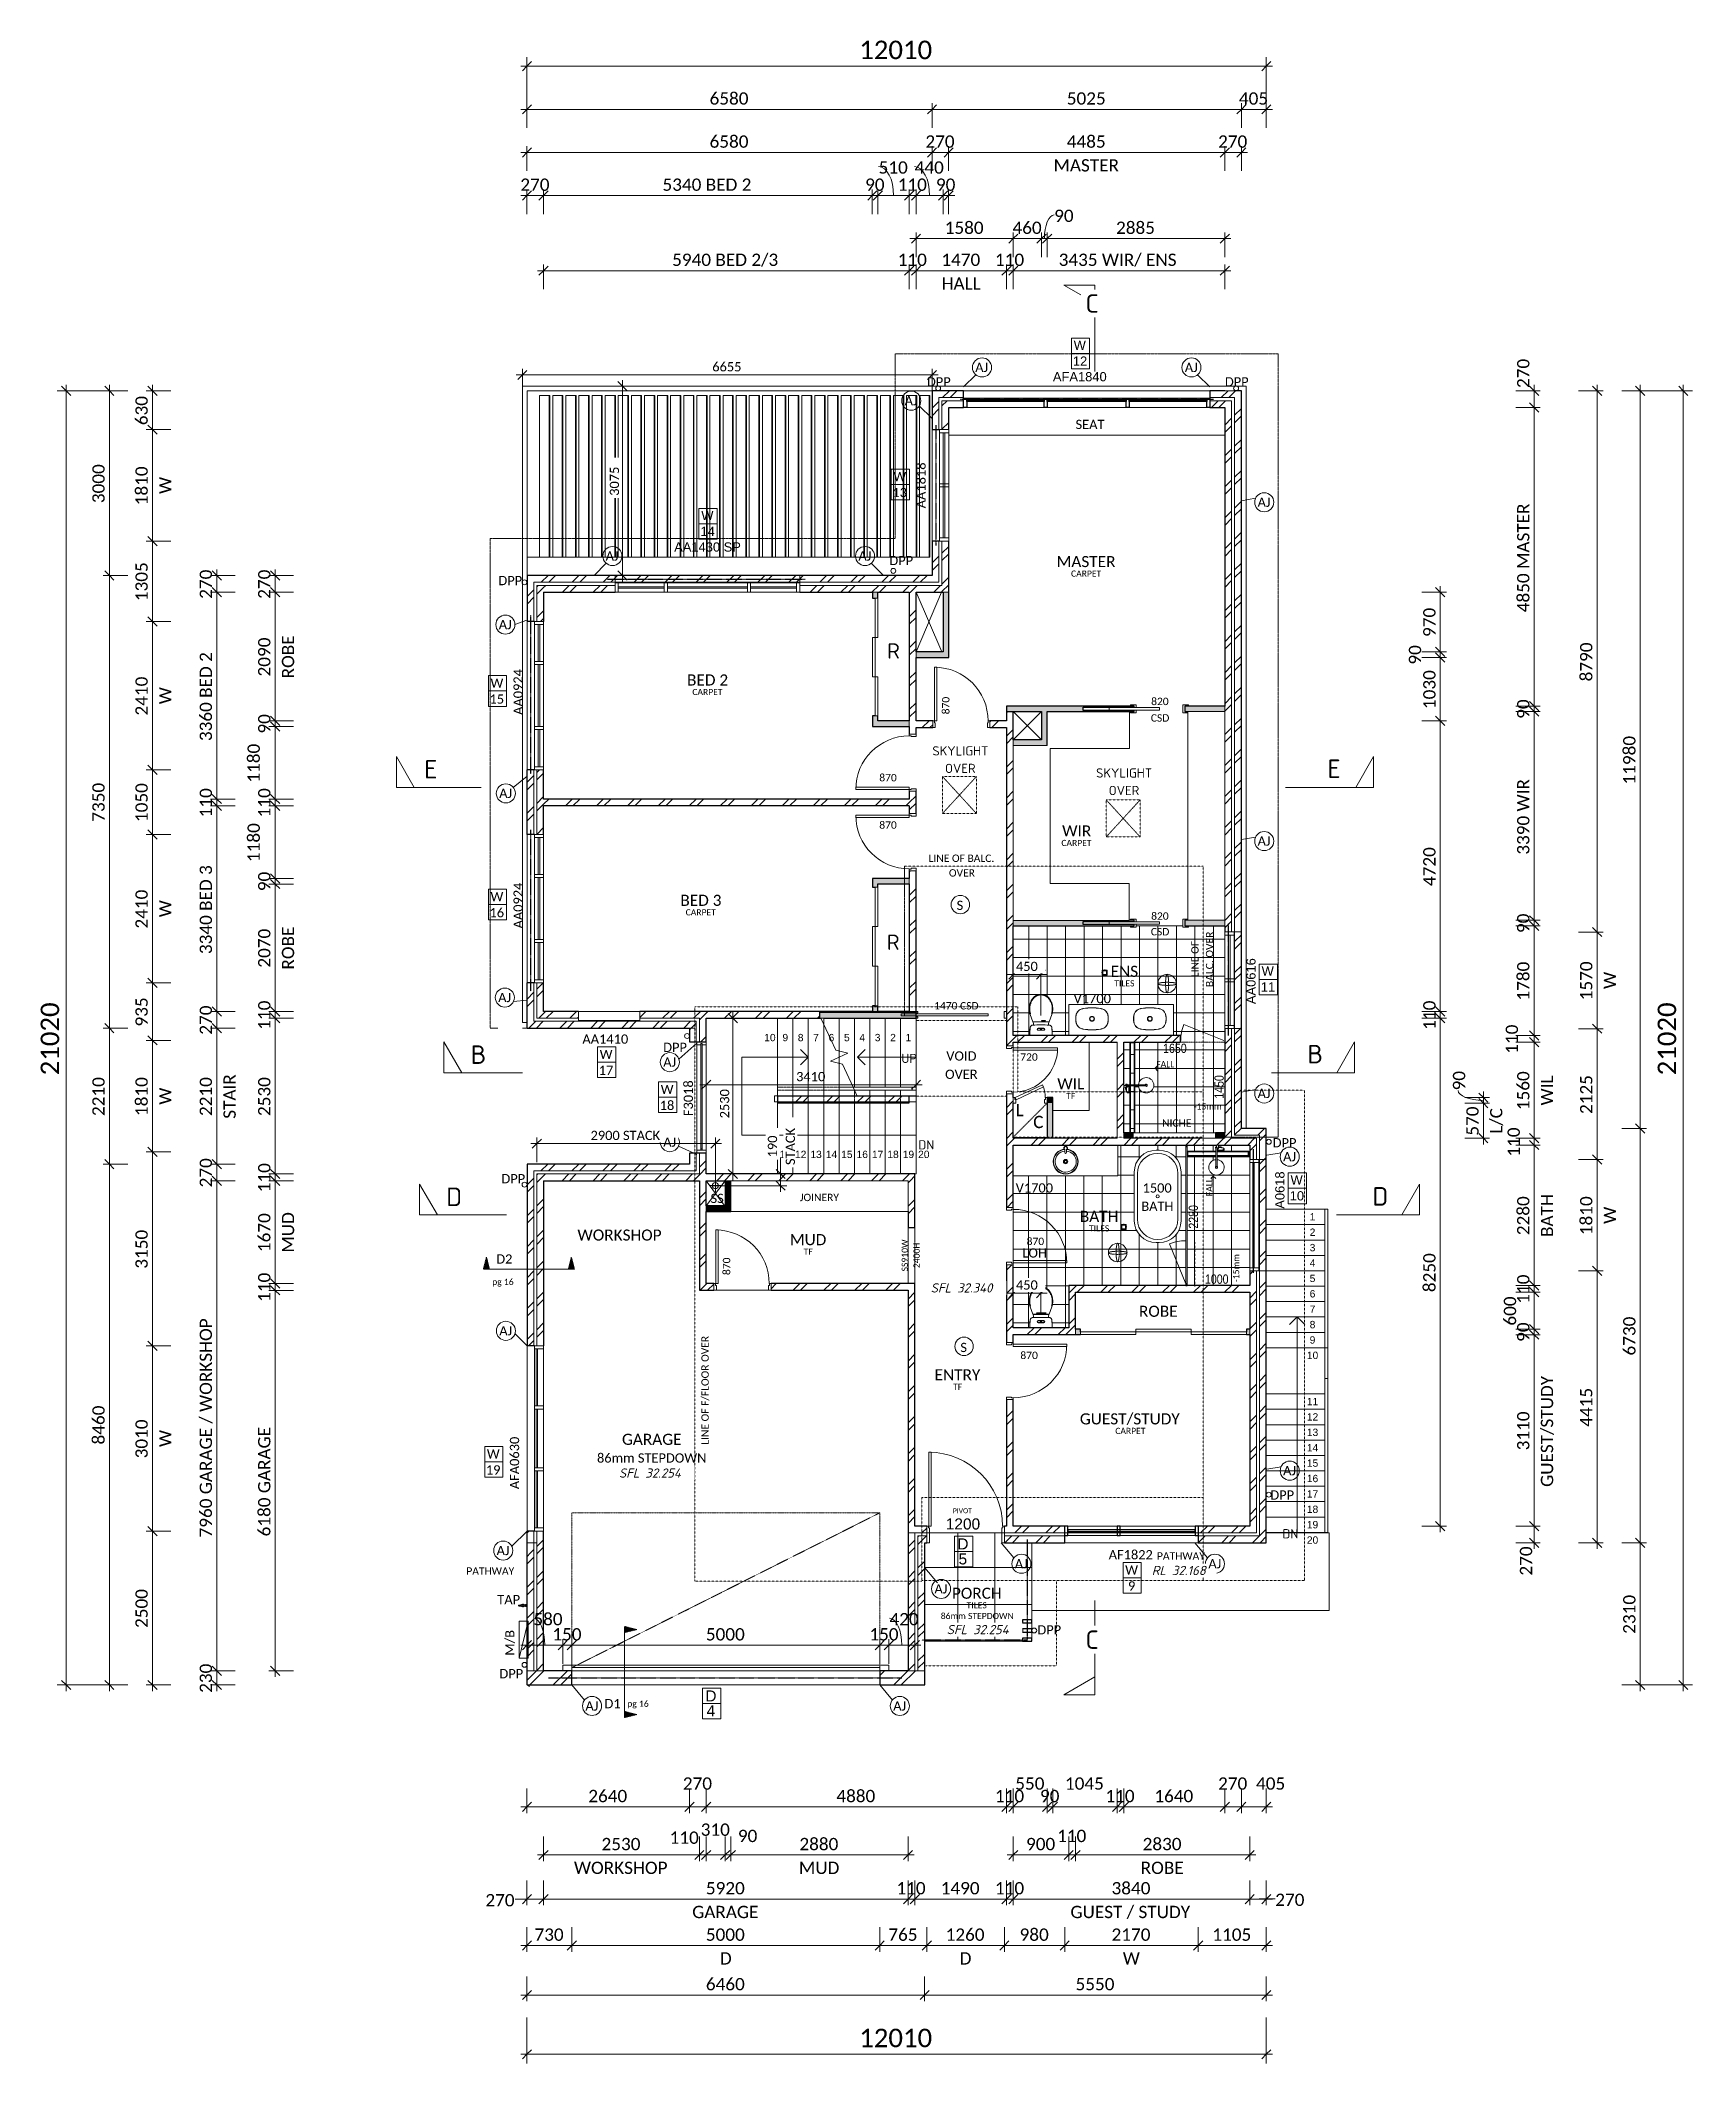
# Model space of a CAD drawing. Header units: millimetres. Extents: x 20072 to 46909, y 1130 to 33990.
import ezdxf

# ---------------------------------------------------------------- set-up
doc = ezdxf.new("R2010")
doc.units = ezdxf.units.MM
for name, pattern in [('Dash - Tight', [4.5, 3, -1.5]), ('Dash 1_16_', [3.175, 1.5875, -1.5875]), ('Dash 2_5mm', [5, 2.5, -2.5]), ('Dash Dot 3_8_', [15.875, 9.525, -3.175, 0, -3.175]), ('Elevation Swings', [3, 2, -1]), ('IMPORT-dash _2_', [800, 400, -400]), ('Overhead', [3.96875, 2.38125, -1.5875])]:
    doc.linetypes.add(name, pattern=pattern)
for name, color, linetype, lineweight in [('A-ANNO-DIMS', 211, 'Continuous', 9), ('A-ANNO-DIMS-100', 211, 'Continuous', 9), ('A-ANNO-IDEN', 131, 'Continuous', 9), ('A-ANNO-NOTE', 131, 'Continuous', 9), ('A-AREA-IDEN', 2, 'Continuous', 9), ('A-COLS', 52, 'Continuous', 9), ('A-DETL', 90, 'Continuous', 9), ('A-DETL-GENF', 92, 'Continuous', 9), ('A-DETL-THIN', 151, 'Continuous', 9), ('A-DOOR', 31, 'Continuous', 9), ('A-DOOR-FRAM', 31, 'Continuous', 18), ('A-DOOR-IDEN', 31, 'Continuous', 9), ('A-DOOR-OPNG', 31, 'Continuous', 9), ('A-FLOR', 192, 'Continuous', 9), ('A-FLOR-HRAL', 11, 'Continuous', 9), ('A-FLOR-OVHD', 1, 'Overhead', 9), ('A-FLOR-PATT', 8, 'Continuous', 9), ('A-GENM', 13, 'Continuous', 9), ('A-GENM-IDEN', 13, 'Continuous', 9), ('A-GLAZ', 151, 'Continuous', 9), ('A-GLAZ-IDEN', 152, 'Continuous', 9), ('A-SIGN', 13, 'Continuous', 9), ('A-WALL', 113, 'Continuous', 9), ('A-WALL-PATT', 111, 'Continuous', 25), ('E-ELEC-FIXT', 91, 'Continuous', 9), ('G-ANNO-DIMS', 111, 'Continuous', 9), ('G-ANNO-SYMB', 111, 'Continuous', 9), ('G-ANNO-TEXT', 231, 'Continuous', 9), ('I-WALL', 2, 'Continuous', 9), ('P-SANR-FIXT', 6, 'Continuous', 9), ('Q-CASE', 31, 'Continuous', 9), ('S-STRS', 31, 'Continuous', 9), ('S-STRS-ANNO', 31, 'Continuous', 9), ('S-STRS-IDEN', 31, 'Continuous', 9), ('S-STRS-MBND', 31, 'Overhead', 9)]:
    doc.layers.add(name, color=color, linetype=linetype, lineweight=lineweight)
doc.styles.add('Arial', font='arial.ttf', dxfattribs={"height": 119.0625})
doc.styles.add('Arial Narrow', font='ARIALN.TTF', dxfattribs={"height": 150})
doc.styles.add('Arial_1', font='arial.ttf', dxfattribs={"height": 150})
doc.styles.add('Arial_2', font='arial.ttf', dxfattribs={"height": 180})
doc.styles.add('Calibri', font='calibri.ttf', dxfattribs={"height": 100})
doc.styles.add('Calibri Light', font='calibril.ttf', dxfattribs={"height": 100})
doc.styles.add('Calibri_1', font='calibri.ttf', dxfattribs={"height": 150})
doc.styles.add('Calibri_2', font='calibri.ttf', dxfattribs={"height": 180})
doc.styles.add('Calibri_3', font='calibri.ttf', dxfattribs={"height": 120})
doc.styles.add('Calibri_4', font='calibri.ttf', dxfattribs={"height": 300})
doc.styles.add('Calibri_5', font='calibri.ttf', dxfattribs={"height": 200})
doc.styles.add('Calibri_6', font='calibri.ttf', dxfattribs={"height": 80})
doc.styles.add('ISOCPEUR', font='ISOCPEUR.ttf', dxfattribs={"height": 150})
doc.styles.add('ISOCPEUR_1', font='ISOCPEUR.ttf', dxfattribs={"height": 250})
doc.styles.add('ISOCPEUR_2', font='ISOCPEUR.ttf', dxfattribs={"height": 300})
doc.styles.add('ISOCPEUR_I', font='', dxfattribs={"height": 150})
doc.styles.get('ISOCPEUR_I').set_extended_font_data('ISOCPEUR', italic=True)
doc.dimstyles.new('1_5mm_Calibri_Orange', dxfattribs={"dimscale": 304.8, "dimtxt": 176.602264, "dimasz": 0.492126, "dimexe": 0.328084, "dimexo": 0.0625, "dimgap": 0, "dimtad": 1, "dimdec": 0, "dimzin": 0, "dimdsep": 46, "dimtxsty": 'Calibri_1', "dimblk1": 'OBLIQUE', "dimblk2": 'OBLIQUE', "dimsah": 1, "dimcen": 0.09, "dimdle": 0.328084, "dimazin": 0, "dimtfac": 1, "dimtdec": 4, "dimtix": 1, "dimtmove": 0, "dimatfit": 3, "dimfxl": 0.984252, "dimfxlon": 1, "dimtvp": 1, "dimtfill": 1, "dimtolj": 1, "dimtzin": 0, "dimarcsym": 2})
doc.dimstyles.new('1_5mm_Calibri_PINK', dxfattribs={"dimscale": 304.8, "dimtxt": 176.602264, "dimasz": 0.492126, "dimexe": 0.328084, "dimexo": 0.0625, "dimgap": 0, "dimtad": 1, "dimdec": 0, "dimzin": 0, "dimdsep": 46, "dimtxsty": 'Calibri_1', "dimblk1": 'OBLIQUE', "dimblk2": 'OBLIQUE', "dimsah": 1, "dimcen": 0.09, "dimdle": 0.328084, "dimazin": 0, "dimtfac": 1, "dimtdec": 4, "dimtix": 1, "dimtmove": 0, "dimatfit": 3, "dimfxl": 0.984252, "dimfxlon": 1, "dimtvp": 1, "dimtolj": 1, "dimtzin": 0, "dimarcsym": 2})
doc.dimstyles.new('1_5mm_Calibri_PINK_1', dxfattribs={"dimscale": 304.8, "dimtxt": 176.602264, "dimasz": 0.492126, "dimexe": 0.328084, "dimexo": 0.0625, "dimgap": 0, "dimtad": 1, "dimdec": 0, "dimzin": 0, "dimdsep": 46, "dimtxsty": 'Calibri_1', "dimblk1": 'OBLIQUE', "dimblk2": 'OBLIQUE', "dimsah": 1, "dimcen": 0.09, "dimdle": 0.328084, "dimazin": 0, "dimtfac": 1, "dimtdec": 4, "dimtix": 1, "dimtmove": 2, "dimatfit": 3, "dimfxl": 0.984252, "dimfxlon": 1, "dimtvp": 1, "dimtolj": 1, "dimtzin": 0, "dimarcsym": 2})
doc.dimstyles.new('1_5mm_Calibri_PINK_opaque', dxfattribs={"dimscale": 304.8, "dimtxt": 176.602264, "dimasz": 0.492126, "dimexe": 0.328084, "dimexo": 0.0625, "dimgap": 0, "dimtad": 1, "dimdec": 0, "dimzin": 0, "dimdsep": 46, "dimtxsty": 'Calibri_1', "dimblk1": 'OBLIQUE', "dimblk2": 'OBLIQUE', "dimsah": 1, "dimcen": 0.09, "dimdle": 0.328084, "dimazin": 0, "dimtfac": 1, "dimtdec": 4, "dimtix": 1, "dimtmove": 0, "dimatfit": 3, "dimfxl": 0.984252, "dimfxlon": 1, "dimtvp": 1, "dimtfill": 1, "dimtolj": 1, "dimtzin": 0, "dimarcsym": 2})
doc.dimstyles.new('1_5mm_Calibri_PINK_opaque_1', dxfattribs={"dimscale": 304.8, "dimtxt": 176.602264, "dimasz": 0.492126, "dimexe": 0.328084, "dimexo": 0.0625, "dimgap": 0, "dimtad": 1, "dimdec": 0, "dimzin": 0, "dimdsep": 46, "dimtxsty": 'Calibri_1', "dimblk1": 'OBLIQUE', "dimblk2": 'OBLIQUE', "dimsah": 1, "dimcen": 0.09, "dimdle": 0.328084, "dimazin": 0, "dimtfac": 1, "dimtdec": 4, "dimtix": 1, "dimtmove": 1, "dimatfit": 3, "dimfxl": 0.984252, "dimfxlon": 1, "dimtvp": 1, "dimtfill": 1, "dimtolj": 1, "dimtzin": 0, "dimarcsym": 2})
doc.dimstyles.new('2_0mm_Calibrii', dxfattribs={"dimscale": 304.8, "dimtxt": 235.469685, "dimasz": 0.492126, "dimexe": 0.328084, "dimexo": 0.0625, "dimgap": 0, "dimtad": 1, "dimdec": 0, "dimzin": 0, "dimdsep": 46, "dimtxsty": 'Calibri_5', "dimblk1": 'OBLIQUE', "dimblk2": 'OBLIQUE', "dimsah": 1, "dimcen": 0.09, "dimdle": 0.328084, "dimazin": 0, "dimtfac": 1, "dimtdec": 4, "dimtix": 1, "dimtmove": 0, "dimatfit": 3, "dimfxl": 0.984252, "dimfxlon": 1, "dimtvp": 1, "dimtolj": 1, "dimtzin": 0, "dimarcsym": 2})
doc.dimstyles.new('2_0mm_Calibrii_1', dxfattribs={"dimscale": 304.8, "dimtxt": 235.469685, "dimasz": 0.492126, "dimexe": 0.328084, "dimexo": 0.0625, "dimgap": 0, "dimtad": 1, "dimdec": 0, "dimzin": 0, "dimdsep": 46, "dimtxsty": 'Calibri_5', "dimblk1": 'OBLIQUE', "dimblk2": 'OBLIQUE', "dimsah": 1, "dimcen": 0.09, "dimdle": 0.328084, "dimazin": 0, "dimtfac": 1, "dimtdec": 4, "dimtix": 1, "dimtmove": 2, "dimatfit": 3, "dimfxl": 0.984252, "dimfxlon": 1, "dimtvp": 1, "dimtolj": 1, "dimtzin": 0, "dimarcsym": 2})
doc.dimstyles.new('2_0mm_Calibrii_2', dxfattribs={"dimscale": 304.8, "dimtxt": 235.469685, "dimasz": 0.492126, "dimexe": 0.328084, "dimexo": 0.0625, "dimgap": 0, "dimtad": 1, "dimdec": 0, "dimzin": 0, "dimdsep": 46, "dimtxsty": 'Calibri_5', "dimblk1": 'OBLIQUE', "dimblk2": 'OBLIQUE', "dimsah": 1, "dimcen": 0.09, "dimdle": 0.328084, "dimazin": 0, "dimtfac": 1, "dimtdec": 4, "dimtix": 1, "dimtmove": 1, "dimatfit": 3, "dimfxl": 0.984252, "dimfxlon": 1, "dimtvp": 1, "dimtolj": 1, "dimtzin": 0, "dimarcsym": 2})
doc.dimstyles.new('2_0mm_Calibrii_slab_plan', dxfattribs={"dimscale": 304.8, "dimtxt": 235.469685, "dimasz": 0.492126, "dimexe": 0.328084, "dimexo": 0.0625, "dimgap": 0, "dimtad": 1, "dimdec": 0, "dimzin": 0, "dimdsep": 46, "dimtxsty": 'Calibri_5', "dimblk1": 'OBLIQUE', "dimblk2": 'OBLIQUE', "dimsah": 1, "dimcen": 0.09, "dimdle": 0.328084, "dimazin": 0, "dimtfac": 1, "dimtdec": 4, "dimtix": 1, "dimtmove": 1, "dimatfit": 3, "dimfxl": 0.984252, "dimfxlon": 1, "dimtvp": 1, "dimtolj": 1, "dimtzin": 0, "dimarcsym": 2})
doc.dimstyles.new('2_0mm_Calibrii_slab_plan_1', dxfattribs={"dimscale": 304.8, "dimtxt": 235.469685, "dimasz": 0.492126, "dimexe": 0.328084, "dimexo": 0.0625, "dimgap": 0, "dimtad": 1, "dimdec": 0, "dimzin": 0, "dimdsep": 46, "dimtxsty": 'Calibri_5', "dimblk1": 'OBLIQUE', "dimblk2": 'OBLIQUE', "dimsah": 1, "dimcen": 0.09, "dimdle": 0.328084, "dimazin": 0, "dimtfac": 1, "dimtdec": 4, "dimtix": 1, "dimtmove": 0, "dimatfit": 3, "dimfxl": 0.984252, "dimfxlon": 1, "dimtvp": 1, "dimtolj": 1, "dimtzin": 0, "dimarcsym": 2})
doc.dimstyles.new('3_0mm_CALIBRI', dxfattribs={"dimscale": 304.8, "dimtxt": 353.204527, "dimasz": 0.492126, "dimexe": 0.492126, "dimexo": 0.0625, "dimgap": 0, "dimtad": 1, "dimdec": 0, "dimzin": 0, "dimdsep": 46, "dimtxsty": 'Calibri_4', "dimblk1": 'OBLIQUE', "dimblk2": 'OBLIQUE', "dimsah": 1, "dimcen": 0.09, "dimdle": 0.328084, "dimazin": 0, "dimtfac": 1, "dimtdec": 4, "dimtix": 1, "dimtmove": 0, "dimatfit": 3, "dimfxl": 1.968504, "dimfxlon": 1, "dimtvp": 1, "dimtolj": 1, "dimtzin": 0, "dimarcsym": 2})
pattern_1 = [(45, (0, 0), (-251.4472, 251.4472), []), (45, (0, 381), (-251.4472, 251.4472), [])]

msp = doc.modelspace()

# ---------------------------------------------------------------- texts
at = {"layer": 'A-ANNO-IDEN', "char_height": 150, "attachment_point": 1, "style": 'Calibri_1'}
for s, insert, width in [('DPP', (34472.3, 28521.3), 489.029), ('DPP', (39312.3, 28521.3), 489.029), ('DPP', (33861.7, 25618), 489.029), ('DPP', (27511, 25292.4), 489.029), ('S', (34954.8, 20017.9), 136.287), ('DPP', (30187.8, 17710.9), 489.029), ('DPP', (40088.7, 16161.4), 489.029), ('DPP', (27560.2, 15577.5), 489.029), ('SS', (30956.6, 15257.3), 272.574), ('S', (35014.8, 12836.1), 136.287), ('DPP', (40050.6, 10439.7), 489.029), ('TAP', (27492.9, 8741.4), 464.979), ('DPP', (36266.2, 8249.7), 489.029), ('DPP', (27527.4, 7538.2), 489.029)]:
    msp.add_mtext(s, dxfattribs=dict(at, insert=insert, width=width))
at = {"layer": 'A-ANNO-IDEN', "insert": (27621, 7754.9), "char_height": 150, "width": 529.114, "attachment_point": 1, "rotation": 90, "style": 'Calibri_1'}
msp.add_mtext('M/B', dxfattribs=at)
at = {"layer": 'A-ANNO-NOTE', "lineweight": 18, "attachment_point": 1}
for s, insert, char_height, width, style in [('1650', (38309.1, 17695.7), 150, 481.012, 'Arial Narrow'), ('FALL', (38197.1, 17413), 100, 360.759, 'Calibri'), ('-15mm', (38804.6, 16725.5), 100, 553.164, 'Calibri'), ('1000', (38989.1, 13946.4), 150, 481.012, 'Arial Narrow')]:
    msp.add_mtext(s, dxfattribs=dict(at, insert=insert, char_height=char_height, width=width, style=style))
at = {"layer": 'A-ANNO-NOTE', "lineweight": 18, "attachment_point": 1, "rotation": 90}
for s, insert, char_height, width, style in [('1450', (39143.5, 16801.8), 150, 481.012, 'Arial Narrow'), ('FALL', (39006.9, 15218.8), 100, 360.759, 'Calibri'), ('2280', (38724.3, 14691.8), 150, 481.012, 'Arial Narrow'), ('-15mm', (39444.5, 13822.3), 100, 553.164, 'Calibri')]:
    msp.add_mtext(s, dxfattribs=dict(at, insert=insert, char_height=char_height, width=width, style=style))
at = {"layer": 'A-AREA-IDEN', "attachment_point": 1}
for s, insert, char_height, width, style in [('MASTER', (36578.2, 25616.2), 180, 1178.481, 'Calibri_2'), ('CARPET', (36813.2, 25380.8), 100, 609.282, 'Calibri Light'), ('R', (33826.1, 24199.9), 250, 240.506, 'ISOCPEUR_1'), ('BED 2', (30575.1, 23693), 180, 817.721, 'Calibri_2'), ('CARPET', (30661.1, 23457.7), 100, 609.282, 'Calibri Light'), ('WIR', (36668.7, 21241.2), 180, 577.215, 'Calibri_2'), ('CARPET', (36655.7, 21005.8), 100, 609.282, 'Calibri Light'), ('BED 3', (30466.5, 20114.1), 180, 817.721, 'Calibri_2'), ('CARPET', (30552.5, 19878.8), 100, 609.282, 'Calibri Light'), ('R', (33820.9, 19468.9), 250, 240.506, 'ISOCPEUR_1'), ('ENS', (37456.2, 18960.3), 180, 553.164, 'Calibri_2'), ('TILES', (37515.7, 18725), 100, 408.861, 'Calibri Light'), ('WIL', (36590, 17132.2), 180, 537.131, 'Calibri_2'), ('TF', (36735.5, 16896.8), 100, 184.388, 'Calibri Light'), ('BATH', (36956.4, 14980.6), 180, 769.62, 'Calibri_2'), ('WORKSHOP', (28794.4, 14677), 180, 1667.51, 'Calibri_2'), ('MUD', (32245.4, 14602.2), 180, 729.536, 'Calibri_2'), ('TILES', (37105.4, 14745.2), 100, 408.861, 'Calibri Light'), ('TF', (32470.4, 14366.9), 100, 184.388, 'Calibri Light'), ('ROBE', (37916.5, 13439.1), 180, 761.603, 'Calibri_2'), ('ENTRY', (34595.6, 12407.3), 180, 913.924, 'Calibri_2'), ('TF', (34896.6, 12172), 100, 184.388, 'Calibri Light'), ('GUEST/STUDY', (36956.4, 11691.4), 180, 2004.219, 'Calibri_2'), ('GARAGE', (29518, 11359.3), 180, 1186.497, 'Calibri_2'), ('CARPET', (37531.9, 11456.1), 100, 609.282, 'Calibri Light'), ('PORCH', (34878.2, 8859.5), 180, 986.076, 'Calibri_2'), ('TILES', (35116.2, 8624.1), 100, 408.861, 'Calibri Light')]:
    msp.add_mtext(s, dxfattribs=dict(at, insert=insert, char_height=char_height, width=width, style=style))
at = {"layer": 'A-DOOR-IDEN', "char_height": 120, "width": 360.759, "attachment_point": 1, "rotation": 90, "style": 'Calibri_3'}
for insert in [(34718.1, 23045.2), (31156.8, 13937.3)]:
    msp.add_mtext('870', dxfattribs=dict(at, insert=insert))
at = {"layer": 'A-DOOR-IDEN', "attachment_point": 1}
for s, insert, char_height, width, style in [('820', (38114.4, 23314.8), 120, 360.759, 'Calibri_3'), ('870', (33698.1, 22076.7), 120, 360.759, 'Calibri_3'), ('870', (33698.1, 21306.8), 120, 360.759, 'Calibri_3'), ('820', (38114.4, 19828.2), 120, 360.759, 'Calibri_3'), ('1470 CSD', (34589.1, 18371.4), 120, 905.907, 'Calibri_3'), ('720', (35987.9, 17538.7), 120, 360.759, 'Calibri_3'), ('870', (36092, 14544.2), 120, 360.759, 'Calibri_3'), ('870', (35989.9, 12692.4), 120, 360.759, 'Calibri_3'), ('1200', (34777.4, 9984.6), 180, 673.417, 'Arial_2'), ('D', (34965.9, 9660.6), 180, 216.456, 'Arial_2'), ('5', (34985.4, 9417.5), 180, 168.354, 'Arial_2'), ('D', (30872.4, 7190.8), 180, 216.456, 'Arial_2'), ('4', (30891.9, 6947.8), 180, 168.354, 'Arial_2')]:
    msp.add_mtext(s, dxfattribs=dict(at, insert=insert, char_height=char_height, width=width, style=style))
at = {"layer": 'A-GENM-IDEN', "char_height": 100, "attachment_point": 1, "rotation": 90, "style": 'Calibri'}
for s, insert, width in [('SS910W', (34061.6, 13996.8), 633.333), ('2400H', (34253.5, 14049.8), 505.063)]:
    msp.add_mtext(s, dxfattribs=dict(at, insert=insert, width=width))
at = {"layer": 'A-GLAZ-IDEN', "char_height": 150, "attachment_point": 1}
for s, insert, width, style in [('W', (36856.3, 29115.2), 256.54, 'Arial_1'), ('AFA1840', (36518.8, 28604.2), 1074.261, 'Arial_1'), ('12', (36842.8, 28857.2), 288.607, 'Arial_1'), ('W', (33927.2, 26980.8), 264.557, 'Calibri_1'), ('13', (33910.7, 26722.9), 304.641, 'Calibri_1'), ('W', (30806.7, 26349), 256.54, 'Arial_1'), ('14', (30793.2, 26091), 288.607, 'Arial_1'), ('AA1430 SP', (30366.7, 25837.9), 1322.784, 'Arial_1'), ('W', (27382.5, 23625.4), 264.557, 'Calibri_1'), ('15', (27366, 23367.4), 304.641, 'Calibri_1'), ('W', (27382.5, 20156.9), 264.557, 'Calibri_1'), ('16', (27366, 19898.9), 304.641, 'Calibri_1'), ('W', (39909.2, 18950.5), 256.54, 'Arial_1'), ('11', (39895.7, 18692.5), 288.607, 'Arial_1'), ('AA1410', (28875.4, 17845.1), 945.991, 'Calibri_1'), ('W', (29156.4, 17595.4), 264.557, 'Calibri_1'), ('17', (29139.9, 17337.4), 304.641, 'Calibri_1'), ('W', (30147.6, 17026.5), 264.557, 'Calibri_1'), ('18', (30131.1, 16768.5), 304.641, 'Calibri_1'), ('W', (40378.8, 15557.3), 256.54, 'Arial_1'), ('10', (40365.3, 15299.4), 288.607, 'Arial_1'), ('W', (27323.6, 11105.7), 264.557, 'Calibri_1'), ('19', (27307.1, 10847.7), 304.641, 'Calibri_1'), ('AF1822', (37424.7, 9470), 913.924, 'Calibri_1'), ('W', (37692.7, 9220.3), 264.557, 'Calibri_1'), ('9', (37738.7, 8962.3), 152.321, 'Calibri_1')]:
    msp.add_mtext(s, dxfattribs=dict(at, insert=insert, width=width, style=style))
at = {"layer": 'A-GLAZ-IDEN', "char_height": 150, "attachment_point": 1, "rotation": 90}
for s, insert, width, style in [('AA1818', (34300.9, 26390.8), 945.991, 'Calibri_1'), ('AA0924', (27756.2, 23035.4), 945.991, 'Calibri_1'), ('AA0924', (27756.2, 19566.9), 945.991, 'Calibri_1'), ('AA0616', (39660.5, 18338.4), 913.924, 'Arial_1'), ('F3018', (30521.3, 16518.9), 745.569, 'Calibri_1'), ('A0618', (40130.1, 15014.7), 745.569, 'Arial_1'), ('AFA0630', (27697.3, 10459.2), 1082.278, 'Calibri_1')]:
    msp.add_mtext(s, dxfattribs=dict(at, insert=insert, width=width, style=style))
at = {"layer": 'G-ANNO-TEXT', "color": 140, "char_height": 150, "width": 264.557, "attachment_point": 1, "style": 'Calibri_1'}
for insert in [(35256.5, 28755.3), (38661.5, 28755.3), (34110.1, 28215.6), (39843.5, 26565.3), (29252.8, 25692.4), (33358.9, 25692.4), (27516.7, 24577.9), (27523.6, 21837.2), (39843.5, 21062.1), (27507.1, 18520.3), (30188.5, 17471.2), (39843.5, 16962.1), (30188.5, 16171.2), (40258, 15936.1), (27524.9, 13107.1), (40258, 10836.1), (27481.3, 9538.5), (35899.2, 9324), (39043.7, 9324), (34594.2, 8915.7), (28924.2, 7014), (33924.2, 7014)]:
    msp.add_mtext('AJ', dxfattribs=dict(at, insert=insert))
at = {"layer": 'G-ANNO-TEXT', "color": 7, "attachment_point": 1}
for s, insert, char_height, width, style in [('SEAT', (36886, 27828.8), 150, 593.249, 'Calibri_1'), ('CSD', (38109, 23046.3), 120, 368.776, 'Calibri_3'), ('SKYLIGHT', (34560.9, 22526.2), 150, 1066.244, 'ISOCPEUR'), ('OVER', (34765.9, 22241.7), 150, 577.215, 'ISOCPEUR'), ('SKYLIGHT', (37220.4, 22167.4), 150, 1066.244, 'ISOCPEUR'), ('OVER', (37425.5, 21883), 150, 577.215, 'ISOCPEUR'), ('LINE OF BALC. ', (34498.7, 20767.3), 120, 1378.902, 'Calibri_3'), ('OVER', (34829.4, 20529.2), 120, 521.097, 'Calibri_3'), ('CSD', (38109, 19574.2), 120, 368.776, 'Calibri_3'), ('VOID', (34786.5, 17570.7), 150, 625.316, 'Calibri_1'), ('OVER', (34766.7, 17273.1), 150, 673.418, 'Calibri_1'), ('L', (35914, 16718), 200, 160.338, 'Calibri_5'), ('C', (36198.8, 16523.7), 200, 208.439, 'Calibri_5'), ('NICHE', (38292.5, 16467.4), 120, 585.232, 'Calibri_3'), ('JOINERY', (32407.5, 15258.2), 120, 785.654, 'Calibri_3'), ('BATH', (37954.8, 15129.6), 150, 657.384, 'Calibri_1'), ('1500', (37974.6, 15427.3), 150, 609.283, 'Calibri_1'), ('LOH', (36022.6, 14371.4), 150, 513.08, 'Calibri_1'), ('86mm STEPDOWN', (29112.7, 11041), 150, 2268.776, 'Calibri_1'), ('PATHWAY', (38208.7, 9434.9), 120, 970.042, 'Calibri_3'), ('PATHWAY', (26989.4, 9189.8), 120, 970.042, 'Calibri_3')]:
    msp.add_mtext(s, dxfattribs=dict(at, insert=insert, char_height=char_height, width=width, style=style))
at = {"layer": 'G-ANNO-TEXT', "color": 7, "char_height": 120, "attachment_point": 1, "rotation": 90, "style": 'Calibri_3'}
for s, insert, width in [('BALC. OVER', (39003.9, 18615.2), 1114.346), ('LINE OF ', (38765.7, 18774), 785.654), ('LINE OF F/FLOOR OVER', (30807.8, 11180.1), 2188.607)]:
    msp.add_mtext(s, dxfattribs=dict(at, insert=insert, width=width))
at = {"layer": 'G-ANNO-TEXT', "color": 30, "insert": (36854.9, 18502.5), "char_height": 150, "width": 777.637, "attachment_point": 1, "style": 'Calibri_1'}
msp.add_mtext('V1700', dxfattribs=at)
at = {"layer": 'G-ANNO-TEXT', "color": 11, "insert": (35914, 15427.3), "char_height": 150, "width": 777.637, "attachment_point": 1, "style": 'Calibri_1'}
msp.add_mtext('V1700', dxfattribs=at)
at = {"layer": 'G-ANNO-TEXT', "color": 5, "char_height": 150, "width": 336.709, "attachment_point": 1, "style": 'Calibri_1'}
for s, insert in [('D2', (27475.9, 14273.7)), ('D1', (29234.2, 7051.3))]:
    msp.add_mtext(s, dxfattribs=dict(at, insert=insert))
at = {"layer": 'S-STRS-ANNO', "attachment_point": 1, "line_spacing_factor": 0.941778, "style": 'Arial'}
for s, insert, char_height, width in [('10', (31828.9, 17854.3), 119.06, 219.776), ('9', (32124.7, 17854.3), 119.1, 109.888), ('8', (32374.7, 17854.3), 119.1, 109.888), ('7', (32624.7, 17854.3), 119.1, 109.888), ('6', (32874.7, 17854.3), 119.1, 109.888), ('5', (33124.7, 17854.3), 119.1, 109.888), ('4', (33374.7, 17854.3), 119.1, 109.888), ('3', (33624.7, 17854.3), 119.1, 109.888), ('2', (33874.7, 17854.3), 119.1, 109.888), ('1', (34124.7, 17854.3), 119.1, 109.888), ('11', (32078.9, 15956.8), 119.06, 219.776), ('12', (32328.9, 15956.8), 119.06, 219.776), ('13', (32578.9, 15956.8), 119.06, 219.776), ('14', (32828.9, 15956.8), 119.06, 219.776), ('15', (33078.9, 15956.8), 119.06, 219.776), ('16', (33328.9, 15956.8), 119.06, 219.776), ('17', (33578.9, 15956.8), 119.06, 219.776), ('18', (33828.9, 15956.8), 119.06, 219.776), ('19', (34078.9, 15956.8), 119.06, 219.776), ('20', (34328.9, 15956.8), 119.06, 219.776), ('1', (40689.7, 14942.7), 119.1, 109.888), ('2', (40689.7, 14692.7), 119.1, 109.888), ('4', (40689.7, 14192.7), 119.1, 109.888), ('3', (40689.7, 14442.7), 119.1, 109.888), ('5', (40689.7, 13942.7), 119.1, 109.888), ('6', (40689.7, 13692.7), 119.1, 109.888), ('8', (40689.7, 13192.7), 119.1, 109.888), ('7', (40689.7, 13442.7), 119.1, 109.888), ('9', (40689.7, 12942.7), 119.1, 109.888), ('10', (40643.9, 12692.7), 119.06, 219.776), ('11', (40643.9, 11942.7), 119.06, 219.776), ('12', (40643.9, 11692.7), 119.06, 219.776), ('13', (40643.9, 11442.7), 119.06, 219.776), ('14', (40643.9, 11192.7), 119.06, 219.776), ('15', (40643.9, 10942.7), 119.06, 219.776), ('16', (40643.9, 10692.7), 119.06, 219.776), ('17', (40643.9, 10442.7), 119.06, 219.776), ('18', (40643.9, 10192.7), 119.06, 219.776), ('19', (40643.9, 9942.7), 119.06, 219.776), ('20', (40643.9, 9692.7), 119.06, 219.776)]:
    msp.add_mtext(s, dxfattribs=dict(at, insert=insert, char_height=char_height, width=width))
at = {"layer": 'S-STRS-IDEN', "char_height": 150, "width": 286.069, "attachment_point": 1, "line_spacing_factor": 1.135194, "style": 'ISOCPEUR'}
for s, insert in [('UP', (34057.1, 17530.5)), ('DN', (34332.5, 16127.8)), ('DN', (40247.1, 9810.1))]:
    msp.add_mtext(s, dxfattribs=dict(at, insert=insert))

# ---------------------------------------------------------------- blocks, each defined once
blk = doc.blocks.new('Single - Timber Frame  - 870x2400-2599501-2_ MID GROUND FLOOR')
at = {"layer": 'A-DOOR'}
for p, q in [((397, -55), (397, -925)), ((435, -55), (397, -55)), ((435, -55), (435, -925)), ((435, -925), (397, -925))]:
    blk.add_line(p, q, dxfattribs=at)
at = {"layer": 'A-DOOR-FRAM'}
for p, q in [((-423, 55), (-465, 55)), ((-465, 55), (-465, -55)), ((-423, -25), (-423, 55)), ((465, 55), (423, 55)), ((423, 55), (423, -25)), ((465, -55), (465, 55)), ((-465, -55), (-438, -55)), ((-438, -55), (-438, -25)), ((-438, -25), (-423, -25)), ((423, -25), (438, -25)), ((438, -25), (438, -55)), ((438, -55), (465, -55))]:
    blk.add_line(p, q, dxfattribs=at)
at = {"layer": 'A-DOOR-OPNG'}
blk.add_arc((435, -55), 870, 180, 270, dxfattribs=at)
blk = doc.blocks.new('Single - Timber Frame  - 870x2400-2599487-2_ MID GROUND FLOOR')
at = {"layer": 'A-DOOR'}
for p, q in [((435, 925), (397, 925)), ((397, 55), (397, 925)), ((435, 55), (435, 925)), ((435, 55), (397, 55))]:
    blk.add_line(p, q, dxfattribs=at)
at = {"layer": 'A-DOOR-FRAM'}
for p, q in [((-465, 55), (-438, 55)), ((-465, -55), (-465, 55)), ((-438, 55), (-438, 25)), ((-438, 25), (-423, 25)), ((-423, 25), (-423, -55)), ((423, 25), (438, 25)), ((423, -55), (423, 25)), ((438, 55), (465, 55)), ((438, 25), (438, 55)), ((465, 55), (465, -55)), ((-423, -55), (-465, -55)), ((465, -55), (423, -55))]:
    blk.add_line(p, q, dxfattribs=at)
at = {"layer": 'A-DOOR-OPNG'}
blk.add_arc((435, 55), 870, 90, 180, dxfattribs=at)
blk = doc.blocks.new('Panelift Door - 5000-2447540-2_ MID GROUND FLOOR')
at = {"layer": 'A-DOOR', "lineweight": 18}
for p, q in [((2500, -115), (-2500, -115)), ((-2500, -115), (-2500, -166)), ((-2500, -166), (2500, -166)), ((2500, -166), (2500, -115))]:
    blk.add_line(p, q, dxfattribs=at)
at = {"layer": 'A-DOOR', "linetype": 'Elevation Swings'}
for p, q in [((-2500, -2680), (2500, -166)), ((-2500, -166), (-2500, -2680)), ((2500, -2680), (2500, -166)), ((-2500, -2680), (2500, -2680))]:
    blk.add_line(p, q, dxfattribs=at)
blk = doc.blocks.new('Square head Opening 2100h - 2100 High-1940713-2_ MID GROUND FLOOR')
at = {"layer": 'A-GENM', "linetype": 'Overhead'}
for p, q in [((-463, 55), (447, 55)), ((-463, -55), (447, -55))]:
    blk.add_line(p, q, dxfattribs=at)
blk = doc.blocks.new('Toilet _ Wall  Hosted 3-D_ - Type 1-2658576-2_ MID GROUND FLOOR')
at = {"layer": 'P-SANR-FIXT'}
for p, q in [((-9, 275), (-51, 396)), ((-51, 396), (-9, 275)), ((-9, 275), (-51, 396)), ((301, 396), (259, 275)), ((259, 275), (301, 396)), ((301, 396), (259, 275)), ((-4, 275), (-9, 275)), ((-4, 275), (0, 265)), ((253, 274), (-3, 274)), ((253, 274), (-3, 274)), ((-3, 274), (0, 265)), ((5, 232), (5, 223)), ((5, 232), (5, 223)), ((7, 275), (243, 275)), ((171, 172), (78, 172)), ((110, 167), (78, 167)), ((78, 143), (110, 143)), ((78, 138), (171, 138)), ((171, 167), (140, 167)), ((140, 143), (171, 143)), ((245, 223), (245, 232)), ((245, 223), (245, 232)), ((250, 265), (254, 275)), ((250, 265), (253, 274)), ((259, 275), (254, 275))]:
    blk.add_line(p, q, dxfattribs=at)
at = {"layer": 'P-SANR-FIXT', "flags": 128}
for points in [[(259, 656), (255, 661), (250, 666), (246, 671), (241, 676), (236, 680), (231, 685), (225, 689), (220, 693), (214, 696), (209, 700), (203, 703), (197, 706), (190, 709), (184, 711), (178, 713), (171, 715), (165, 717), (158, 719), (152, 720), (145, 721), (138, 721), (132, 722), (125, 722), (118, 722), (112, 721), (105, 721), (98, 720), (92, 719), (85, 717), (78, 715), (72, 713), (66, 711), (59, 709), (53, 706), (47, 703), (41, 700), (36, 696), (30, 693), (24, 689), (19, 685), (14, 680), (9, 676), (4, 671), (0, 666), (-5, 661), (-9, 656)], [(-2, 651), (2, 656), (6, 661), (10, 665), (15, 670), (20, 674), (24, 678), (29, 682), (35, 686), (40, 689), (46, 693), (51, 696), (57, 698), (63, 701), (69, 703), (75, 706), (81, 707), (87, 709), (93, 711), (100, 712), (106, 713), (112, 713), (119, 714), (123, 714)], [(126, 714), (131, 714), (138, 713), (144, 713), (150, 712), (157, 711), (163, 709), (169, 707), (175, 706), (181, 703), (187, 701), (193, 698), (199, 696), (205, 693), (210, 689), (215, 686), (221, 682), (226, 678), (231, 674), (235, 670), (240, 665), (244, 660), (248, 656), (252, 651)], [(-9, 656), (-15, 647), (-22, 637), (-27, 628), (-33, 618), (-38, 608), (-43, 598), (-47, 588), (-51, 577), (-54, 567), (-57, 556), (-60, 545), (-62, 534), (-63, 523), (-65, 512), (-65, 501), (-66, 490), (-66, 479), (-65, 468), (-64, 457), (-63, 446), (-61, 435), (-59, 424), (-56, 413), (-53, 402), (-51, 396)], [(-45, 407), (-48, 417), (-51, 427), (-53, 438), (-55, 449), (-56, 459), (-57, 470), (-57, 481), (-57, 492), (-57, 502), (-56, 513), (-55, 524), (-53, 535), (-51, 545), (-49, 556), (-46, 566), (-42, 576), (-39, 587), (-34, 596), (-30, 606), (-25, 616), (-19, 625), (-14, 634), (-8, 643), (-2, 651)], [(252, 651), (259, 642), (265, 633), (270, 624), (276, 614), (280, 605), (285, 595), (289, 585), (293, 575), (296, 565), (299, 554), (302, 544), (304, 533), (305, 522), (306, 512), (307, 501), (307, 490), (307, 479), (307, 468), (306, 458), (305, 447), (303, 436), (300, 426), (298, 415), (295, 407)], [(301, 396), (304, 407), (307, 418), (310, 429), (312, 439), (313, 450), (315, 461), (315, 473), (316, 484), (316, 495), (315, 506), (314, 517), (313, 528), (311, 539), (309, 550), (306, 561), (303, 571), (299, 582), (295, 592), (291, 603), (286, 613), (281, 622), (275, 632), (269, 641), (263, 651), (259, 656)], [(-49, 187), (-54, 145), (-56, 104), (-57, 62), (-57, 55)], [(-56, 115), (-56, 104), (-57, 62), (-57, 55)], [(-49, 187), (-54, 145), (-55, 128)], [(-10, 222), (-12, 222), (-13, 222), (-15, 222), (-17, 222), (-18, 221), (-20, 221), (-21, 220), (-23, 220), (-24, 219), (-26, 219), (-27, 218), (-29, 217), (-30, 216), (-32, 215), (-33, 214), (-34, 213), (-35, 212), (-37, 211), (-38, 210), (-39, 209), (-40, 208), (-41, 206), (-42, 205), (-43, 204), (-44, 202), (-45, 201), (-45, 199), (-46, 198), (-47, 196), (-47, 195), (-48, 193), (-48, 192), (-49, 190), (-49, 188), (-49, 187), (-49, 187)], [(-10, 222), (-12, 222), (-13, 222), (-15, 222), (-17, 222), (-18, 221), (-20, 221), (-21, 220), (-23, 220), (-24, 219), (-26, 219), (-27, 218), (-29, 217), (-30, 216), (-32, 215), (-33, 214), (-34, 213), (-35, 212), (-37, 211), (-38, 210), (-39, 209), (-40, 208), (-41, 206), (-42, 205), (-43, 204), (-44, 202), (-45, 201), (-45, 199), (-46, 198), (-47, 196), (-47, 195), (-48, 193), (-48, 192), (-49, 190), (-49, 188), (-49, 187)], [(260, 222), (118, 225), (-10, 222)], [(122, 225), (118, 225), (-10, 222)], [(-9, 275), (-8, 275), (-7, 275), (-5, 275), (-3, 275), (0, 275), (4, 275), (7, 275)], [(243, 275), (246, 275), (250, 275), (253, 275), (255, 275), (257, 275), (258, 275), (259, 275)], [(299, 187), (299, 188), (299, 190), (298, 191), (298, 193), (297, 195), (297, 196), (296, 198), (295, 199), (295, 201), (294, 202), (293, 203), (292, 205), (291, 206), (290, 207), (289, 209), (288, 210), (287, 211), (286, 212), (284, 213), (283, 214), (282, 215), (280, 216), (279, 217), (278, 218), (276, 218), (275, 219), (273, 220), (272, 220), (270, 221), (268, 221), (267, 222), (265, 222), (264, 222), (262, 222), (260, 222), (260, 222)], [(299, 187), (299, 188), (299, 190), (298, 191), (298, 193), (297, 195), (297, 196), (296, 198), (295, 199), (295, 201), (294, 202), (293, 203), (292, 205), (291, 206), (290, 207), (289, 209), (288, 210), (287, 211), (286, 212), (284, 213), (283, 214), (282, 215), (280, 216), (279, 217), (278, 218), (276, 218), (275, 219), (273, 220), (272, 220), (270, 221), (268, 221), (267, 222), (265, 222), (264, 222), (262, 222), (260, 222)], [(308, 55), (307, 97), (304, 138), (300, 180), (299, 187)], [(305, 127), (304, 138), (300, 180), (299, 187)], [(308, 55), (307, 97), (306, 114)]]:
    blk.add_lwpolyline(points, dxfattribs=at)
at = {"layer": 'P-SANR-FIXT'}
for centre, radius, start, end in [((125, 554), 168, 37.3018, 142.6982), ((212, 487), 278, 142.6982, 199.0186), ((212, 487), 278, 187.7545, 199.0186), ((212, 487), 278, 142.6982, 153.9623), ((37, 487), 278, 340.9814, 37.3018), ((37, 487), 278, 26.0377, 37.3018), ((37, 487), 278, 340.9814, 352.2455), ((983, 55), 1040, 172.728, 180), ((-8, 181), 41, 92.186, 172.728), ((-8, 181), 41, 155.731, 159.3021), ((-8, 181), 41, 132.457, 134.7599), ((-8, 181), 41, 105.6119, 109.4086), ((125, -3315), 3540, 87.814, 92.186), ((-95, 232), 100, 360, 19.0186), ((-95, 232), 100, 360, 19.0186), ((78, 155), 17, 90, 270), ((78, 155), 12, 90, 270), ((78, 155), 12, 90, 270), ((110, 155), 12, 270, 90), ((110, 155), 12, 270, 300), ((110, 155), 12, 330, 60), ((140, 155), 12, 90, 270), ((140, 155), 12, 150, 240), ((140, 155), 12, 105, 135), ((171, 155), 17, 270, 90), ((171, 155), 12, 270, 90), ((171, 155), 12, 270, 60), ((344, 232), 100, 160.9814, 180), ((344, 232), 100, 160.9814, 180), ((258, 181), 41, 7.272, 87.814), ((258, 181), 41, 70.817, 74.3881), ((258, 181), 41, 47.543, 49.9332), ((258, 181), 41, 20.6979, 24.4946), ((-733, 55), 1040, 0, 7.272)]:
    blk.add_arc(centre, radius, start, end, dxfattribs=at)
blk = doc.blocks.new('M_Tub-Free Standing-3D - 1570-2592575-2_ MID GROUND FLOOR')
at = {"layer": 'P-SANR-FIXT'}
for p, q in [((-25.4, 750), (25.4, 750)), ((-380, -395.4), (-380, 395.4)), ((-329.2, -370), (-329.2, 370)), ((329.2, 370), (329.2, -370)), ((380, 395.4), (380, -395.4)), ((25.4, -750), (-25.4, -750))]:
    blk.add_line(p, q, dxfattribs=at)
for centre, radius, start, end in [((-25.4, 395.4), 354.6, 90, 180), ((0, 370), 329.2, 0, 180), ((25.4, 395.4), 354.6, 360, 90), ((0, 0.4), 25.4, 360, 180), ((0, 0.4), 25.4, 180, 360), ((-25.4, -395.4), 354.6, 180, 270), ((0, -370), 329.2, 180, 360), ((25.4, -395.4), 354.6, 270, 0)]:
    blk.add_arc(centre, radius, start, end, dxfattribs=at)
blk = doc.blocks.new('Vanity_Optional_Plinth - Standard Depth-2457422-2_ MID GROUND FLOOR')
at = {"layer": 'P-SANR-FIXT'}
for p, q in [((904, -298), (904, 202)), ((-796, -298), (904, -298))]:
    blk.add_line(p, q, dxfattribs=at)
blk.add_circle((54, -68), 25, dxfattribs=at)
blk = doc.blocks.new('RC-Tap Mixer horizontal face - Bath_ Shr Set-1083017-2_ MID GROUND FLOOR')
at = {"layer": 'P-SANR-FIXT'}
for p, q in [((-20, -15), (-20, -19)), ((-13, -74), (-13, -22)), ((13, -22), (13, -74)), ((20, -19), (20, -15))]:
    blk.add_line(p, q, dxfattribs=at)
at = {"layer": 'P-SANR-FIXT', "flags": 128}
for points in [[(0, 30), (-1, 30), (-2, 30), (-4, 30), (-5, 30), (-6, 29), (-7, 29), (-8, 29), (-9, 28), (-11, 28), (-12, 28), (-13, 27), (-14, 27), (-15, 26), (-16, 25), (-17, 25), (-18, 24), (-19, 23), (-20, 23), (-21, 22), (-22, 21), (-22, 20), (-23, 19), (-24, 18), (-25, 17), (-25, 16), (-26, 15), (-26, 14), (-27, 13), (-28, 12), (-28, 11), (-28, 10), (-29, 9), (-29, 7), (-29, 6), (-30, 5), (-30, 4), (-30, 3), (-30, 2), (-30, 0), (-30, -1), (-30, -2), (-30, -3), (-30, -4), (-29, -6), (-29, -7), (-29, -8), (-29, -9), (-28, -10), (-28, -11), (-27, -12), (-27, -14), (-26, -15), (-26, -16), (-25, -17), (-24, -18), (-24, -19)], [(23, -19), (24, -18), (25, -17), (25, -16), (26, -15), (26, -14), (27, -13), (28, -12), (28, -11), (28, -10), (29, -9), (29, -7), (29, -6), (30, -5), (30, -4), (30, -3), (30, -2), (30, 0), (30, 1), (30, 2), (30, 3), (30, 4), (29, 6), (29, 7), (29, 8), (29, 9), (28, 10), (28, 11), (27, 12), (27, 14), (26, 15), (26, 16), (25, 17), (24, 18), (24, 19), (23, 20), (22, 20), (21, 21), (20, 22), (19, 23), (18, 24), (17, 24), (16, 25), (15, 26), (14, 26), (13, 27), (12, 27), (11, 28), (10, 28), (9, 29), (8, 29), (7, 29), (5, 30), (4, 30), (3, 30), (2, 30), (1, 30), (0, 30)]]:
    blk.add_lwpolyline(points, dxfattribs=at)
at = {"layer": 'P-SANR-FIXT'}
for centre, radius, start, end in [((0, 0), 30, 151.7213, 167.3118), ((0, 0), 25, 90, 240), ((0, 0), 25, 156.7609, 169.3835), ((0, 0), 25, 157.9693, 169.3835), ((0, 0), 25, 153.4349, 164.0852), ((0, 0), 30, 120.7313, 132.0992), ((0, 0), 25, 126, 134.0395), ((0, 0), 25, 126, 134.0395), ((0, 0), 25, 121.7175, 130.992), ((0, 0), 30, 90, 98.8196), ((0, 0), 30, 81.1804, 90), ((0, 0), 25, 300, 90), ((0, 0), 25, 49.008, 58.2825), ((0, 0), 30, 47.9008, 59.2687), ((0, 0), 25, 45.9605, 54), ((0, 0), 25, 45.9605, 54), ((0, 0), 25, 15.9148, 26.5651), ((0, 0), 25, 10.6165, 23.2391), ((0, 0), 25, 10.6165, 22.0307), ((0, 0), 30, 12.8825, 22.2676), ((0, 0), 30, 192.8825, 202.2676), ((0, 0), 25, 185.1524, 195.9185), ((0, 0), 25, 190.6941, 203.346), ((0, 0), 25, 192.0883, 203.346), ((0, 0), 25, 213.4819, 216.8699), ((0, 0), 25, 225.9718, 230.403), ((0, -74), 12.5, 180, 360), ((0, 0), 25, 309.597, 314.0282), ((0, 0), 25, 323.1301, 326.5181), ((0, 0), 25, 336.654, 347.9117), ((0, 0), 25, 336.654, 349.3059), ((0, 0), 25, 344.0815, 354.8476), ((0, 0), 30, 332.9495, 347.3118)]:
    blk.add_arc(centre, radius, start, end, dxfattribs=at)
blk = doc.blocks.new('3 panel robe door _stretchable_ - 2400-2340459-2_ MID GROUND FLOOR')
at = {"layer": 'A-DOOR', "lineweight": 18}
for p, q in [((-458, 45), (-1358, 45)), ((-1358, 45), (-1358, 0)), ((-1358, 0), (-458, 0)), ((-458, 0), (-458, 45)), ((442, 0), (-458, 0)), ((-458, 0), (-458, -45)), ((1342, 45), (442, 45)), ((442, 45), (442, 0)), ((442, -45), (442, 0)), ((442, 0), (1342, 0)), ((1342, 0), (1342, 45)), ((-458, -45), (442, -45))]:
    blk.add_line(p, q, dxfattribs=at)
blk = doc.blocks.new('Linen shelves - Linen shelves-1981703-2_ MID GROUND FLOOR')
at = {"layer": 'Q-CASE'}
for p, q in [((-1315, 555), (-1315, 55)), ((1565, 555), (-1315, 555)), ((1565, 55), (1565, 555)), ((-1315, 55), (1565, 55))]:
    blk.add_line(p, q, dxfattribs=at)
blk = doc.blocks.new('2 panel 1 mullion_900 - AF1822-2344114-2_ MID GROUND FLOOR')
at = {"layer": 'A-GLAZ', "lineweight": 25}
for p, q in [((-1035, 15), (-1085, 15)), ((-1035, -135), (-1035, 15)), ((235, 15), (185, 15)), ((185, 15), (185, -135)), ((235, -135), (235, 15)), ((1085, 15), (1035, 15)), ((1035, 15), (1035, -135)), ((-1085, -135), (-1035, -135)), ((1035, -47.5), (-1035, -47.5)), ((-1035, -47.5), (-1035, -72.5)), ((-1035, -72.5), (1035, -72.5)), ((185, -135), (235, -135)), ((1035, -72.5), (1035, -47.5)), ((1035, -135), (1085, -135))]:
    blk.add_line(p, q, dxfattribs=at)
at = {"layer": 'A-GLAZ'}
for p, q in [((-1035, 15), (185, 15)), ((235, 15), (1035, 15)), ((185, -135), (-1035, -135)), ((1035, -135), (235, -135))]:
    blk.add_line(p, q, dxfattribs=at)
blk = doc.blocks.new('Single - Timber Frame  - 1200x2400 EXTERIOR-2560864-2_ MID GROUND FLOOR')
at = {"layer": 'A-DOOR'}
for p, q in [((562, -135), (562, -1335)), ((600, -135), (562, -135)), ((600, -135), (600, -1335)), ((600, -1335), (562, -1335))]:
    blk.add_line(p, q, dxfattribs=at)
at = {"layer": 'A-DOOR-FRAM'}
for p, q in [((-588, 135), (-630, 135)), ((-630, 135), (-630, -135)), ((-588, -105), (-588, 135)), ((630, 135), (588, 135)), ((588, 135), (588, -105)), ((630, -135), (630, 135)), ((-630, -135), (-603, -135)), ((-603, -135), (-603, -105)), ((-603, -105), (-588, -105)), ((588, -105), (603, -105)), ((603, -105), (603, -135)), ((603, -135), (630, -135))]:
    blk.add_line(p, q, dxfattribs=at)
at = {"layer": 'A-DOOR-OPNG'}
blk.add_arc((600, -135), 1200, 180, 270, dxfattribs=at)
blk = doc.blocks.new('F_AA 0606 - 1509_1 PANEL_ - F3718-2099822-2_ MID GROUND FLOOR')
at = {"layer": 'A-GLAZ'}
blk.add_hatch(color=256, dxfattribs=at).paths.add_polyline_path([(855, 30), (-855, 30), (-855, 5), (855, 5)])
for p, q in [((-855, 5), (-855, 30)), ((-855, 30), (855, 30)), ((855, 5), (-855, 5)), ((855, 30), (855, 5))]:
    blk.add_line(p, q, dxfattribs=at)
blk = doc.blocks.new('Cavity slider - 1470CSD-2600546-2_ MID GROUND FLOOR')
at = {"layer": 'A-DOOR'}
for p, q in [((315, 4), (-1095, 4)), ((-1095, 4), (-1095, -31)), ((-855, -69), (-855, 41)), ((315, -31), (315, 4)), ((-1095, -31), (315, -31))]:
    blk.add_line(p, q, dxfattribs=at)
at = {"layer": 'A-DOOR', "lineweight": 18}
blk.add_line((615, -69), (575, -69), dxfattribs=at)
at = {"layer": 'A-DOOR-FRAM'}
for p, q in [((-825, 41), (-855, 41)), ((-855, 41), (-855, 21)), ((-855, 21), (-825, 21)), ((-825, 21), (-825, 41)), ((615, 41), (575, 41)), ((575, 41), (575, -69)), ((615, -69), (615, 41)), ((-825, -49), (-855, -49)), ((-855, -49), (-855, -69)), ((-855, -69), (-825, -69)), ((-825, -69), (-825, -49)), ((575, -69), (615, -69))]:
    blk.add_line(p, q, dxfattribs=at)
blk = doc.blocks.new('Top Rail Type - Top Rail_Internal_-1594673-2_ MID GROUND FLOOR')
at = {"layer": 'A-FLOR-HRAL'}
for p, q in [((40935, 15007), (40985, 15007)), ((40935, 12757), (40935, 15007)), ((40985, 15007), (40985, 12757)), ((40935, 12757), (40985, 12757)), ((40935, 12257), (40935, 12757)), ((40985, 12757), (40985, 12257)), ((40935, 12257), (40985, 12257)), ((40935, 12007), (40935, 12257)), ((40985, 12257), (40985, 12007)), ((40935, 9757), (40935, 12007)), ((40985, 12007), (40985, 9757)), ((40985, 9757), (40935, 9757))]:
    blk.add_line(p, q, dxfattribs=at)
blk = doc.blocks.new('Top Rail Type - Top Rail_Internal_-V1-2_ MID GROUND FLOOR')
at = {"layer": 'A-FLOR-HRAL'}
for p, q in [((40985, 15007), (40935, 15007)), ((40935, 15007), (40935, 12757)), ((40985, 15007), (40985, 12757)), ((40935, 12757), (40935, 12257)), ((40985, 12757), (40985, 12257)), ((40935, 12257), (40935, 9757)), ((40985, 12257), (40985, 9757)), ((40985, 9757), (40935, 9757))]:
    blk.add_line(p, q, dxfattribs=at)
blk = doc.blocks.new('Columns 1 - Columns 1-1600420-2_ MID GROUND FLOOR')
at = {"layer": 'A-COLS'}
for p, q in [((28180, 28224), (28336, 28224)), ((28180, 28224), (28180, 25599)), ((28336, 28224), (28347, 28224)), ((28336, 25599), (28336, 28224)), ((28347, 28224), (28347, 25599)), ((28393, 28224), (28549, 28224)), ((28393, 28224), (28393, 25599)), ((28549, 28224), (28560, 28224)), ((28549, 25599), (28549, 28224)), ((28560, 28224), (28560, 25599)), ((28606, 28224), (28762, 28224)), ((28606, 28224), (28606, 25599)), ((28762, 28224), (28772, 28224)), ((28762, 25599), (28762, 28224)), ((28772, 28224), (28772, 25599)), ((28819, 28224), (28975, 28224)), ((28819, 28224), (28819, 25599)), ((28975, 28224), (28985, 28224)), ((28975, 25599), (28975, 28224)), ((28985, 28224), (28985, 25599)), ((29032, 28224), (29188, 28224)), ((29032, 28224), (29032, 25599)), ((29188, 28224), (29198, 28224)), ((29188, 25599), (29188, 28224)), ((29198, 28224), (29198, 25599)), ((29245, 28224), (29400, 28224)), ((29245, 28224), (29245, 25599)), ((29400, 28224), (29411, 28224)), ((29400, 25599), (29400, 28224)), ((29411, 28224), (29411, 25599)), ((29458, 28224), (29613, 28224)), ((29458, 28224), (29458, 25599)), ((29613, 28224), (29624, 28224)), ((29613, 25599), (29613, 28224)), ((29624, 28224), (29624, 25599)), ((29671, 28224), (29826, 28224)), ((29671, 28224), (29671, 25599)), ((29826, 28224), (29837, 28224)), ((29826, 25599), (29826, 28224)), ((29837, 28224), (29837, 25599)), ((29884, 28224), (30039, 28224)), ((29884, 28224), (29884, 25599)), ((30039, 28224), (30050, 28224)), ((30039, 25599), (30039, 28224)), ((30050, 28224), (30050, 25599)), ((30096, 28224), (30252, 28224)), ((30096, 28224), (30096, 25599)), ((30252, 28224), (30263, 28224)), ((30252, 25599), (30252, 28224)), ((30263, 28224), (30263, 25599)), ((30309, 28224), (30465, 28224)), ((30309, 28224), (30309, 25599)), ((30465, 28224), (30476, 28224)), ((30465, 25599), (30465, 28224)), ((30476, 28224), (30476, 25599)), ((30522, 28224), (30678, 28224)), ((30522, 28224), (30522, 25599)), ((30678, 28224), (30688, 28224)), ((30678, 25599), (30678, 28224)), ((30688, 28224), (30688, 25599)), ((30735, 28224), (30891, 28224)), ((30735, 28224), (30735, 25599)), ((30891, 28224), (30901, 28224)), ((30891, 25599), (30891, 28224)), ((30901, 28224), (30901, 25599)), ((30948, 28224), (31104, 28224)), ((30948, 28224), (30948, 25599)), ((31104, 28224), (31114, 28224)), ((31104, 25599), (31104, 28224)), ((31114, 28224), (31114, 25599)), ((31161, 28224), (31316, 28224)), ((31161, 28224), (31161, 25599)), ((31316, 28224), (31327, 28224)), ((31316, 25599), (31316, 28224)), ((31327, 28224), (31327, 25599)), ((31374, 28224), (31529, 28224)), ((31374, 28224), (31374, 25599)), ((31529, 28224), (31540, 28224)), ((31529, 25599), (31529, 28224)), ((31540, 28224), (31540, 25599)), ((31587, 28224), (31742, 28224)), ((31587, 28224), (31587, 25599)), ((31742, 28224), (31753, 28224)), ((31742, 25599), (31742, 28224)), ((31753, 28224), (31753, 25599)), ((31800, 28224), (31955, 28224)), ((31800, 28224), (31800, 25599)), ((31955, 28224), (31966, 28224)), ((31955, 25599), (31955, 28224)), ((31966, 28224), (31966, 25599)), ((32012, 28224), (32168, 28224)), ((32012, 28224), (32012, 25599)), ((32168, 28224), (32179, 28224)), ((32168, 25599), (32168, 28224)), ((32179, 28224), (32179, 25599)), ((32225, 28224), (32381, 28224)), ((32225, 28224), (32225, 25599)), ((32381, 28224), (32392, 28224)), ((32381, 25599), (32381, 28224)), ((32392, 28224), (32392, 25599)), ((32438, 28224), (32594, 28224)), ((32438, 28224), (32438, 25599)), ((32594, 28224), (32604, 28224)), ((32594, 25599), (32594, 28224)), ((32604, 28224), (32604, 25599)), ((32651, 28224), (32807, 28224)), ((32651, 28224), (32651, 25599)), ((32807, 28224), (32817, 28224)), ((32807, 25599), (32807, 28224)), ((32817, 28224), (32817, 25599)), ((32864, 28224), (33020, 28224)), ((32864, 28224), (32864, 25599)), ((33020, 28224), (33030, 28224)), ((33020, 25599), (33020, 28224)), ((33030, 28224), (33030, 25599)), ((33077, 28224), (33232, 28224)), ((33077, 28224), (33077, 25599)), ((33232, 28224), (33243, 28224)), ((33232, 25599), (33232, 28224)), ((33243, 28224), (33243, 25599)), ((33290, 28224), (33445, 28224)), ((33290, 28224), (33290, 25599)), ((33445, 28224), (33456, 28224)), ((33445, 25599), (33445, 28224)), ((33456, 28224), (33456, 25599)), ((33503, 28224), (33658, 28224)), ((33503, 28224), (33503, 25599)), ((33658, 28224), (33669, 28224)), ((33658, 25599), (33658, 28224)), ((33669, 28224), (33669, 25599)), ((33716, 28224), (33871, 28224)), ((33716, 28224), (33716, 25599)), ((33871, 28224), (33882, 28224)), ((33871, 25599), (33871, 28224)), ((33882, 28224), (33882, 25599)), ((33928, 28224), (34084, 28224)), ((33928, 28224), (33928, 25599)), ((34084, 28224), (34095, 28224)), ((34084, 25599), (34084, 28224)), ((34095, 28224), (34095, 25599)), ((34141, 28224), (34297, 28224)), ((34141, 28224), (34141, 25599)), ((34297, 28224), (34308, 28224)), ((34297, 25599), (34297, 28224)), ((34308, 28224), (34308, 25599)), ((34354, 28224), (34510, 28224)), ((34354, 28224), (34354, 25599)), ((34510, 28224), (34520, 28224)), ((34510, 25599), (34510, 28224)), ((34520, 28224), (34520, 25599)), ((28336, 25599), (28180, 25599)), ((28347, 25599), (28336, 25599)), ((28549, 25599), (28393, 25599)), ((28560, 25599), (28549, 25599)), ((28762, 25599), (28606, 25599)), ((28772, 25599), (28762, 25599)), ((28975, 25599), (28819, 25599)), ((28985, 25599), (28975, 25599)), ((29188, 25599), (29032, 25599)), ((29198, 25599), (29188, 25599)), ((29400, 25599), (29245, 25599)), ((29411, 25599), (29400, 25599)), ((29613, 25599), (29458, 25599)), ((29624, 25599), (29613, 25599)), ((29826, 25599), (29671, 25599)), ((29837, 25599), (29826, 25599)), ((30039, 25599), (29884, 25599)), ((30050, 25599), (30039, 25599)), ((30252, 25599), (30096, 25599)), ((30263, 25599), (30252, 25599)), ((30465, 25599), (30309, 25599)), ((30476, 25599), (30465, 25599)), ((30678, 25599), (30522, 25599)), ((30688, 25599), (30678, 25599)), ((30891, 25599), (30735, 25599)), ((30901, 25599), (30891, 25599)), ((31104, 25599), (30948, 25599)), ((31114, 25599), (31104, 25599)), ((31316, 25599), (31161, 25599)), ((31327, 25599), (31316, 25599)), ((31529, 25599), (31374, 25599)), ((31540, 25599), (31529, 25599)), ((31742, 25599), (31587, 25599)), ((31753, 25599), (31742, 25599)), ((31955, 25599), (31800, 25599)), ((31966, 25599), (31955, 25599)), ((32168, 25599), (32012, 25599)), ((32179, 25599), (32168, 25599)), ((32381, 25599), (32225, 25599)), ((32392, 25599), (32381, 25599)), ((32594, 25599), (32438, 25599)), ((32604, 25599), (32594, 25599)), ((32807, 25599), (32651, 25599)), ((32817, 25599), (32807, 25599)), ((33020, 25599), (32864, 25599)), ((33030, 25599), (33020, 25599)), ((33232, 25599), (33077, 25599)), ((33243, 25599), (33232, 25599)), ((33445, 25599), (33290, 25599)), ((33456, 25599), (33445, 25599)), ((33658, 25599), (33503, 25599)), ((33669, 25599), (33658, 25599)), ((33871, 25599), (33716, 25599)), ((33882, 25599), (33871, 25599)), ((34084, 25599), (33928, 25599)), ((34095, 25599), (34084, 25599)), ((34297, 25599), (34141, 25599)), ((34308, 25599), (34297, 25599)), ((34510, 25599), (34354, 25599)), ((34520, 25599), (34510, 25599))]:
    blk.add_line(p, q, dxfattribs=at)
blk = doc.blocks.new('F_AA 0606 - 1509_1 PANEL_ - F3018-2099795-2_ MID GROUND FLOOR')
at = {"layer": 'A-GLAZ', "lineweight": 18}
for p, q in [((-905, 135), (-855, 135)), ((-855, 135), (-855, 72.5)), ((-855, 47.5), (-855, -15)), ((830, 72.5), (855, 72.5)), ((855, 47.5), (830, 47.5)), ((855, 135), (905, 135)), ((855, -15), (855, 135)), ((855, 72.5), (855, 47.5)), ((-855, -15), (-905, -15)), ((905, -15), (855, -15))]:
    blk.add_line(p, q, dxfattribs=at)
at = {"layer": 'A-GLAZ'}
for p, q in [((855, 135), (-855, 135)), ((-855, -15), (855, -15))]:
    blk.add_line(p, q, dxfattribs=at)
blk = doc.blocks.new('3 PANEL 2 transom - AFA1842 SP-1980656-2_ MID GROUND FLOOR')
at = {"layer": 'A-GLAZ', "lineweight": 25}
for p, q in [((-1223, 135), (-1173, 135)), ((-1173, 135), (-1173, -15)), ((-1173, 12), (-1173, 38)), ((-1173, 38), (85, 38)), ((85, 12), (-1173, 12)), ((85, -15), (85, 135)), ((85, 135), (135, 135)), ((85, 38), (85, 12)), ((135, 135), (135, -15)), ((135, 12), (135, 38)), ((135, 38), (1418, 38)), ((1418, 12), (135, 12)), ((1418, -15), (1418, 135)), ((1418, 135), (1468, 135)), ((1418, 38), (1418, 12)), ((1468, 135), (1468, -15)), ((1468, 12), (1468, 38)), ((1468, 38), (2727, 38)), ((2727, 12), (1468, 12)), ((2727, -15), (2727, 135)), ((2727, 135), (2777, 135)), ((2727, 38), (2727, 12)), ((-1173, -15), (-1223, -15)), ((135, -15), (85, -15)), ((1468, -15), (1418, -15)), ((2777, -15), (2727, -15))]:
    blk.add_line(p, q, dxfattribs=at)
at = {"layer": 'A-GLAZ'}
for p, q in [((85, 135), (-1173, 135)), ((1418, 135), (135, 135)), ((2727, 135), (1468, 135)), ((-1173, -15), (85, -15)), ((135, -15), (1418, -15)), ((1468, -15), (2727, -15))]:
    blk.add_line(p, q, dxfattribs=at)
blk = doc.blocks.new('3 panel robe door _stretchable_ - 2400-2341026-2_ MID GROUND FLOOR')
at = {"layer": 'A-DOOR', "lineweight": 18}
for p, q in [((-330, 45), (-973, 45)), ((-973, 45), (-973, 0)), ((-973, 0), (-330, 0)), ((-330, 0), (-330, 45)), ((313, 0), (-330, 0)), ((-330, 0), (-330, -45)), ((957, 45), (313, 45)), ((313, 45), (313, 0)), ((313, -45), (313, 0)), ((313, 0), (957, 0)), ((957, 0), (957, 45)), ((-330, -45), (313, -45))]:
    blk.add_line(p, q, dxfattribs=at)
blk = doc.blocks.new('3 panel robe door _stretchable_ - 2400-2340984-2_ MID GROUND FLOOR')
at = {"layer": 'A-DOOR', "lineweight": 18}
for p, q in [((-327, 45), (-963, 45)), ((-963, 45), (-963, 0)), ((-963, 0), (-327, 0)), ((-327, 0), (-327, 45)), ((310, 0), (-327, 0)), ((-327, 0), (-327, -45)), ((947, 45), (310, 45)), ((310, 45), (310, 0)), ((310, -45), (310, 0)), ((310, 0), (947, 0)), ((947, 0), (947, 45)), ((-327, -45), (310, -45))]:
    blk.add_line(p, q, dxfattribs=at)
blk = doc.blocks.new('Vanity_Optional_Plinth - Standard Depth-V2-2_ MID GROUND FLOOR')
at = {"layer": 'P-SANR-FIXT'}
for p, q in [((-796, 202), (-796, -298)), ((904, -298), (904, 202)), ((-796, -298), (904, -298))]:
    blk.add_line(p, q, dxfattribs=at)
blk = doc.blocks.new('Linen shelves - Linen shelves-2457071-2_ MID GROUND FLOOR')
at = {"layer": 'Q-CASE'}
for p, q in [((1820, -135), (-1570, -135)), ((-1570, -135), (-1570, -735)), ((1820, -735), (1820, -135)), ((-1570, -735), (1820, -735))]:
    blk.add_line(p, q, dxfattribs=at)
blk = doc.blocks.new('Toilet _ Wall  Hosted 3-D_ - Type 1-V3-2_ MID GROUND FLOOR')
at = {"layer": 'P-SANR-FIXT'}
for p, q in [((-9, 275), (-51, 396)), ((-51, 396), (-9, 275)), ((-9, 275), (-51, 396)), ((301, 396), (259, 275)), ((259, 275), (301, 396)), ((301, 396), (259, 275)), ((-4, 275), (-9, 275)), ((-4, 275), (0, 265)), ((253, 274), (-3, 274)), ((253, 274), (-3, 274)), ((-3, 274), (0, 265)), ((5, 232), (5, 223)), ((5, 232), (5, 223)), ((7, 275), (243, 275)), ((171, 172), (78, 172)), ((110, 167), (78, 167)), ((78, 143), (110, 143)), ((78, 138), (171, 138)), ((171, 167), (140, 167)), ((140, 143), (171, 143)), ((245, 223), (245, 232)), ((245, 223), (245, 232)), ((250, 265), (254, 275)), ((250, 265), (253, 274)), ((259, 275), (254, 275))]:
    blk.add_line(p, q, dxfattribs=at)
at = {"layer": 'P-SANR-FIXT', "flags": 128}
for points in [[(259, 656), (255, 661), (250, 666), (246, 671), (241, 676), (236, 680), (231, 685), (225, 689), (220, 693), (214, 696), (209, 700), (203, 703), (197, 706), (190, 709), (184, 711), (178, 713), (171, 715), (165, 717), (158, 719), (152, 720), (145, 721), (138, 721), (132, 722), (125, 722), (118, 722), (112, 721), (105, 721), (98, 720), (92, 719), (85, 717), (78, 715), (72, 713), (66, 711), (59, 709), (53, 706), (47, 703), (41, 700), (36, 696), (30, 693), (24, 689), (19, 685), (14, 680), (9, 676), (4, 671), (0, 666), (-5, 661), (-9, 656)], [(-2, 651), (2, 656), (6, 661), (10, 665), (15, 670), (20, 674), (24, 678), (29, 682), (35, 686), (40, 689), (46, 693), (51, 696), (57, 698), (63, 701), (69, 703), (75, 706), (81, 707), (87, 709), (93, 711), (100, 712), (106, 713), (112, 713), (119, 714), (123, 714)], [(126, 714), (131, 714), (138, 713), (144, 713), (150, 712), (157, 711), (163, 709), (169, 707), (175, 706), (181, 703), (187, 701), (193, 698), (199, 696), (205, 693), (210, 689), (215, 686), (221, 682), (226, 678), (231, 674), (235, 670), (240, 665), (244, 660), (248, 656), (252, 651)], [(-9, 656), (-15, 647), (-22, 637), (-27, 628), (-33, 618), (-38, 608), (-43, 598), (-47, 588), (-51, 577), (-54, 567), (-57, 556), (-60, 545), (-62, 534), (-63, 523), (-65, 512), (-65, 501), (-66, 490), (-66, 479), (-65, 468), (-64, 457), (-63, 446), (-61, 435), (-59, 424), (-56, 413), (-53, 402), (-51, 396)], [(-45, 407), (-48, 417), (-51, 427), (-53, 438), (-55, 449), (-56, 459), (-57, 470), (-57, 481), (-57, 492), (-57, 502), (-56, 513), (-55, 524), (-53, 535), (-51, 545), (-49, 556), (-46, 566), (-42, 576), (-39, 587), (-34, 596), (-30, 606), (-25, 616), (-19, 625), (-14, 634), (-8, 643), (-2, 651)], [(252, 651), (259, 642), (265, 633), (270, 624), (276, 614), (280, 605), (285, 595), (289, 585), (293, 575), (296, 565), (299, 554), (302, 544), (304, 533), (305, 522), (306, 512), (307, 501), (307, 490), (307, 479), (307, 468), (306, 458), (305, 447), (303, 436), (300, 426), (298, 415), (295, 407)], [(301, 396), (304, 407), (307, 418), (310, 429), (312, 439), (313, 450), (315, 461), (315, 473), (316, 484), (316, 495), (315, 506), (314, 517), (313, 528), (311, 539), (309, 550), (306, 561), (303, 571), (299, 582), (295, 592), (291, 603), (286, 613), (281, 622), (275, 632), (269, 641), (263, 651), (259, 656)], [(-49, 187), (-54, 145), (-56, 104), (-57, 62), (-57, 55)], [(-56, 115), (-56, 104), (-57, 62), (-57, 55)], [(-49, 187), (-54, 145), (-55, 128)], [(-10, 222), (-12, 222), (-13, 222), (-15, 222), (-17, 222), (-18, 221), (-20, 221), (-21, 220), (-23, 220), (-24, 219), (-26, 219), (-27, 218), (-29, 217), (-30, 216), (-32, 215), (-33, 214), (-34, 213), (-35, 212), (-37, 211), (-38, 210), (-39, 209), (-40, 208), (-41, 206), (-42, 205), (-43, 204), (-44, 202), (-45, 201), (-45, 199), (-46, 198), (-47, 196), (-47, 195), (-48, 193), (-48, 192), (-49, 190), (-49, 188), (-49, 187), (-49, 187)], [(-42, 205), (-43, 204), (-44, 202), (-45, 201), (-45, 199), (-46, 198), (-47, 196), (-47, 195), (-48, 193), (-48, 192), (-49, 190), (-49, 188), (-49, 187)], [(-10, 222), (-12, 222), (-13, 222), (-15, 222), (-17, 222), (-18, 221), (-20, 221), (-21, 220), (-23, 220), (-24, 219), (-26, 219), (-27, 218), (-29, 217), (-30, 216), (-32, 215), (-33, 214), (-34, 213), (-35, 212), (-37, 211), (-38, 210), (-39, 209), (-40, 208), (-41, 206), (-42, 205)], [(260, 222), (118, 225), (-10, 222)], [(122, 225), (118, 225), (-10, 222)], [(-9, 275), (-8, 275), (-7, 275), (-5, 275), (-3, 275), (0, 275), (4, 275), (7, 275)], [(243, 275), (246, 275), (250, 275), (253, 275), (255, 275), (257, 275), (258, 275), (259, 275)], [(299, 187), (299, 188), (299, 190), (298, 191), (298, 193), (297, 195), (297, 196), (296, 198), (295, 199), (295, 201), (294, 202), (293, 203), (292, 205), (291, 206), (290, 207), (289, 209), (288, 210), (287, 211), (286, 212), (284, 213), (283, 214), (282, 215), (280, 216), (279, 217), (278, 218), (276, 218), (275, 219), (273, 220), (272, 220), (270, 221), (268, 221), (267, 222), (265, 222), (264, 222), (262, 222), (260, 222), (260, 222)], [(292, 205), (291, 206), (290, 207), (289, 209), (288, 210), (287, 211), (286, 212), (284, 213), (283, 214), (282, 215), (280, 216), (279, 217), (278, 218), (276, 218), (275, 219), (273, 220), (272, 220), (270, 221), (268, 221), (267, 222), (265, 222), (264, 222), (262, 222), (260, 222)], [(299, 187), (299, 188), (299, 190), (298, 191), (298, 193), (297, 195), (297, 196), (296, 198), (295, 199), (295, 201), (294, 202), (293, 203), (292, 205)], [(308, 55), (307, 97), (304, 138), (300, 180), (299, 187)], [(305, 127), (304, 138), (300, 180), (299, 187)], [(308, 55), (307, 97), (306, 114)]]:
    blk.add_lwpolyline(points, dxfattribs=at)
at = {"layer": 'P-SANR-FIXT'}
for centre, radius, start, end in [((125, 554), 168, 37.3018, 142.6982), ((212, 487), 278, 142.6982, 199.0186), ((212, 487), 278, 187.7545, 199.0186), ((212, 487), 278, 142.6982, 153.9623), ((37, 487), 278, 340.9814, 37.3018), ((37, 487), 278, 26.0377, 37.3018), ((37, 487), 278, 340.9814, 352.2455), ((983, 55), 1040, 172.728, 180), ((-8, 181), 41, 92.186, 172.728), ((-8, 181), 41, 155.731, 159.3021), ((-8, 181), 41, 132.457, 134.7599), ((-8, 181), 41, 105.6119, 109.4086), ((125, -3315), 3540, 87.814, 92.186), ((-95, 232), 100, 360, 19.0186), ((-95, 232), 100, 360, 19.0186), ((78, 155), 17, 90, 270), ((78, 155), 12, 90, 270), ((78, 155), 12, 90, 270), ((110, 155), 12, 270, 90), ((110, 155), 12, 270, 300), ((110, 155), 12, 330, 60), ((140, 155), 12, 90, 270), ((140, 155), 12, 150, 240), ((140, 155), 12, 105, 135), ((171, 155), 17, 270, 90), ((171, 155), 12, 270, 90), ((171, 155), 12, 270, 60), ((344, 232), 100, 160.9814, 180), ((344, 232), 100, 160.9814, 180), ((258, 181), 41, 7.272, 87.814), ((258, 181), 41, 70.817, 74.3881), ((258, 181), 41, 47.543, 49.9332), ((258, 181), 41, 20.6979, 24.4946), ((-733, 55), 1040, 0, 7.272)]:
    blk.add_arc(centre, radius, start, end, dxfattribs=at)
blk = doc.blocks.new('Single - Timber Frame  - 720x2400-1926410-2_ MID GROUND FLOOR')
at = {"layer": 'A-DOOR'}
for p, q in [((322, -55), (322, -775)), ((360, -55), (322, -55)), ((360, -55), (360, -775)), ((360, -775), (322, -775))]:
    blk.add_line(p, q, dxfattribs=at)
at = {"layer": 'A-DOOR-FRAM'}
for p, q in [((-348, 55), (-390, 55)), ((-390, 55), (-390, -55)), ((-348, -25), (-348, 55)), ((390, 55), (348, 55)), ((348, 55), (348, -25)), ((390, -55), (390, 55)), ((-390, -55), (-363, -55)), ((-363, -55), (-363, -25)), ((-363, -25), (-348, -25)), ((348, -25), (363, -25)), ((363, -25), (363, -55)), ((363, -55), (390, -55))]:
    blk.add_line(p, q, dxfattribs=at)
at = {"layer": 'A-DOOR-OPNG'}
blk.add_arc((360, -55), 720, 180, 270, dxfattribs=at)
blk = doc.blocks.new('F_AA 0606 - 1509_1 PANEL_ - AA1410 SP-2099797-2_ MID GROUND FLOOR')
at = {"layer": 'A-GLAZ'}
for p, q in [((-500, 15), (500, 15)), ((-500, -135), (-500, 15)), ((500, 15), (500, -135)), ((500, -135), (-500, -135))]:
    blk.add_line(p, q, dxfattribs=at)
blk = doc.blocks.new('Single - Timber Frame  - 490x2400-2339484-2_ MID GROUND FLOOR')
at = {"layer": 'A-DOOR'}
for p, q in [((229, -11), (-215, -218)), ((-199, -252), (-215, -218)), ((245, -45), (-199, -252)), ((245, -45), (229, -11))]:
    blk.add_line(p, q, dxfattribs=at)
at = {"layer": 'A-DOOR-FRAM'}
for p, q in [((-233, 45), (-275, 45)), ((-275, 45), (-275, -45)), ((-233, -15), (-233, 45)), ((275, 45), (233, 45)), ((233, 45), (233, -15)), ((275, -45), (275, 45)), ((-275, -45), (-248, -45)), ((-248, -45), (-248, -15)), ((-248, -15), (-233, -15)), ((233, -15), (248, -15)), ((248, -15), (248, -45)), ((248, -45), (275, -45))]:
    blk.add_line(p, q, dxfattribs=at)
at = {"layer": 'A-DOOR-OPNG'}
blk.add_arc((245, -45), 490, 180, 205, dxfattribs=at)
blk = doc.blocks.new('Meter box - Type 1-1980878-2_ MID GROUND FLOOR')
at = {"layer": 'E-ELEC-FIXT'}
for p, q in [((-175, 265), (425, 115)), ((-175, 265), (-175, 115)), ((-175, 265), (425, 265)), ((-175, 115), (425, 115)), ((425, 265), (425, 115))]:
    blk.add_line(p, q, dxfattribs=at)
blk = doc.blocks.new('Downpipe - 450 Eave-1917928-2_ MID GROUND FLOOR')
at = {"layer": 'A-SIGN'}
blk.add_circle((0, 40), 40, dxfattribs=at)
blk = doc.blocks.new('Downpipe - 450 Eave-1917949-2_ MID GROUND FLOOR')
at = {"layer": 'A-SIGN'}
blk.add_circle((0, 40), 40, dxfattribs=at)
blk = doc.blocks.new('Downpipe - RH DP-2028410-2_ MID GROUND FLOOR')
at = {"layer": 'A-SIGN'}
blk.add_circle((0, 40), 40, dxfattribs=at)
blk = doc.blocks.new('Downpipe - RH DP-1906953-2_ MID GROUND FLOOR')
at = {"layer": 'A-SIGN'}
blk.add_circle((0, 40), 40, dxfattribs=at)
blk = doc.blocks.new('Downpipe - 450 Eave-1907595-2_ MID GROUND FLOOR')
at = {"layer": 'A-SIGN'}
blk.add_circle((0, 40), 40, dxfattribs=at)
blk = doc.blocks.new('Downpipe - 450 Eave-1907690-2_ MID GROUND FLOOR')
at = {"layer": 'A-SIGN'}
blk.add_circle((0, 40), 40, dxfattribs=at)
blk = doc.blocks.new('Smoke Alarm - Smoke Alarm-1911059-2_ MID GROUND FLOOR')
at = {"layer": 'E-ELEC-FIXT'}
blk.add_circle((0, 0), 150, dxfattribs=at)
for start, end in [(360, 180), (180, 360)]:
    blk.add_arc((0, 0), 150, start, end, dxfattribs=at)
blk = doc.blocks.new('Tap - Tap-1959228-2_ MID GROUND FLOOR')
at = {"layer": 'P-SANR-FIXT'}
for p, q in [((-17, 25), (-8, 25)), ((-17, 25), (-17, 19)), ((-7, 19), (-17, 19)), ((-12, 35), (-15, 25)), ((-15, 19), (-15, 0)), ((-12, 35), (-12, 35)), ((-9, 78), (-9, 52)), ((-9, 78), (0, 78)), ((0, 52), (-9, 52)), ((-7, 19), (-7, 23)), ((7, 19), (-7, 19)), ((0, 78), (9, 78)), ((9, 52), (0, 52)), ((7, 25), (17, 25)), ((7, 25), (7, 19)), ((17, 19), (7, 19)), ((9, 52), (9, 78)), ((16, 25), (12, 35)), ((12, 35), (12, 35)), ((16, 0), (16, 19)), ((17, 25), (17, 19))]:
    blk.add_line(p, q, dxfattribs=at)
at = {"layer": 'P-SANR-FIXT', "flags": 128}
for points in [[(-20, 72), (-20, 74), (-17, 83), (-13, 92), (-10, 99)], [(-12, 35), (-17, 46), (-20, 56), (-20, 59)], [(-12, 35), (-12, 35), (-10, 35), (-8, 35)], [(-8, 92), (-9, 99), (-9, 103), (-9, 105), (-8, 106), (-7, 107), (-5, 108), (-2, 109), (0, 110)], [(-8, 92), (-7, 83), (-8, 81), (-9, 78)], [(-8, 38), (-7, 47), (-8, 49), (-9, 52)], [(-8, 38), (-9, 31), (-9, 28), (-9, 26), (-8, 24), (-7, 23), (-5, 22), (-2, 21), (0, 21)], [(-8, 129), (-8, 129), (-8, 130), (-8, 130), (-8, 130), (-8, 131), (-8, 131), (-8, 131), (-8, 132), (-7, 132), (-7, 132), (-7, 132), (-7, 133), (-7, 133), (-7, 133), (-7, 134), (-6, 134), (-6, 134), (-6, 134), (-6, 135), (-6, 135), (-5, 135), (-5, 135), (-5, 135), (-5, 136), (-4, 136), (-4, 136), (-4, 136), (-3, 136), (-3, 136), (-3, 137), (-3, 137), (-2, 137), (-2, 137), (-2, 137), (-1, 137), (-1, 137), (-1, 137), (0, 137), (0, 137), (0, 137)], [(-8, 129), (-8, 129), (-8, 129), (-8, 129), (-8, 129), (-8, 128), (-8, 128), (-8, 128), (-8, 127), (-8, 127), (-8, 126), (-8, 126), (-8, 125), (-8, 124), (-8, 123), (-8, 123), (-8, 122), (-8, 121), (-8, 120), (-8, 119), (-8, 118), (-8, 117), (-8, 116), (-8, 115), (-8, 113), (-8, 112), (-8, 111), (-8, 110), (-8, 108), (-8, 107), (-8, 106), (-8, 104)], [(-8, 129), (-8, 129), (-8, 129)], [(0, 137), (0, 137), (1, 137), (1, 137), (1, 137), (2, 137), (2, 137), (2, 137), (3, 137), (3, 137), (3, 136), (3, 136), (4, 136), (4, 136), (4, 136), (5, 136), (5, 135), (5, 135), (5, 135), (6, 135), (6, 135), (6, 134), (6, 134), (6, 134), (7, 134), (7, 133), (7, 133), (7, 133), (7, 133), (7, 132), (7, 132), (8, 132), (8, 131), (8, 131), (8, 131), (8, 130), (8, 130), (8, 130), (8, 129), (8, 129), (8, 129)], [(8, 92), (9, 99), (9, 103), (9, 105), (8, 106), (7, 107), (5, 108), (2, 109), (0, 110)], [(8, 38), (9, 31), (9, 28), (9, 26), (8, 24), (7, 23), (5, 22), (2, 21), (0, 21)], [(8, 92), (7, 83), (8, 81), (9, 78)], [(8, 38), (7, 47), (8, 49), (9, 52)], [(8, 129), (8, 129), (8, 129)], [(8, 106), (8, 107), (8, 108), (8, 110), (8, 111), (8, 112), (8, 113), (8, 115), (8, 116), (8, 117), (8, 118), (8, 119), (8, 120), (8, 121), (8, 122), (8, 123), (8, 123), (8, 124), (8, 125), (8, 126), (8, 126), (8, 127), (8, 127), (8, 128), (8, 128), (8, 128), (8, 129), (8, 129), (8, 129), (8, 129), (8, 129)], [(8, 35), (10, 35), (12, 35), (12, 35)], [(20, 72), (20, 74), (17, 83), (13, 92), (10, 99)], [(12, 35), (17, 46), (20, 56), (20, 59)]]:
    blk.add_lwpolyline(points, dxfattribs=at)
at = {"layer": 'P-SANR-FIXT'}
for radius, start, end in [(21, 110.1728, 180), (21, 180, 249.8272), (20, 111.8795, 180), (21, 151.5012, 165.7506), (20, 180, 248.1205), (21, 194.1963, 208.3927), (21, 137.2518, 144.9089), (21, 215.0269, 222.589), (15.5, 120, 180), (15.5, 180, 240), (21, 123.0024, 129.8676), (21, 230.0409, 236.7853), (21, 0, 69.8272), (20, 0, 68.1205), (20, 291.8795, 360), (21, 290.1728, 360), (15.5, 0, 60), (15.5, 300, 360), (21, 34.1985, 56.9976), (21, 303.2147, 325.9288), (21, 17.5765, 27.4867), (21, 332.51, 342.4518), (21, 0, 11.3995), (21, 348.6429, 0)]:
    blk.add_arc((0, 65), radius, start, end, dxfattribs=at)
for start_param, end_param in [(1.570796, 3.141593), (6.021386, 7.853982)]:
    blk.add_ellipse((0, 129), major_axis=(8, 0), ratio=0.998082, start_param=start_param, end_param=end_param, dxfattribs=at)
for points in [[(-10, 84), (-9, 84), (-9, 84), (-8, 85)], [(-8, 46), (-9, 46), (-9, 46), (-10, 47)], [(8, 85), (9, 84), (9, 84), (10, 84)], [(10, 47), (9, 46), (9, 46), (8, 46)]]:
    blk.add_open_spline(points, degree=3, dxfattribs=at)
blk = doc.blocks.new('Linen shelves 2 sides - WIR Shelf-2341337-2_ MID GROUND FLOOR')
at = {"layer": 'Q-CASE'}
for p, q in [((552, 1615), (102, 1615)), ((102, 1615), (102, 505)), ((552, 55), (552, 1615)), ((-493, 505), (-493, 55)), ((102, 505), (-493, 505)), ((-493, 55), (552, 55))]:
    blk.add_line(p, q, dxfattribs=at)
blk = doc.blocks.new('Downpipe - 450 Eave-1975806-2_ MID GROUND FLOOR')
at = {"layer": 'A-SIGN'}
blk.add_circle((0, 40), 40, dxfattribs=at)
blk = doc.blocks.new('Downpipe - 450 Eave-1976745-2_ MID GROUND FLOOR')
at = {"layer": 'A-SIGN'}
blk.add_circle((0, 40), 40, dxfattribs=at)
blk = doc.blocks.new('89563_Cavity_Sliding_Door_single - 820CSD-2448972-2_ MID GROUND FLOOR')
at = {"layer": 'A-DOOR'}
for p, q in [((820, 20), (0, 20)), ((0, 20), (0, -20)), ((820, -20), (820, 20)), ((0, -20), (820, -20))]:
    blk.add_line(p, q, dxfattribs=at)
at = {"layer": 'A-DOOR', "lineweight": 18}
for p, q in [((0, -20), (0, 20)), ((0, 20), (820, 20)), ((820, 20), (820, -20)), ((820, -20), (0, -20))]:
    blk.add_line(p, q, dxfattribs=at)
at = {"layer": 'A-DOOR-FRAM'}
for p, q in [((-460, 65), (-380, 65)), ((-410, 45), (-460, 45)), ((-410, -45), (-410, 45)), ((-380, 65), (-380, -65)), ((380, 65), (470, 65)), ((380, 20), (380, 65)), ((410, 20), (380, 20)), ((410, 45), (410, 20)), ((470, 45), (410, 45)), ((470, 65), (470, 45)), ((-470, -45), (-410, -45)), ((-470, -65), (-470, -45)), ((-380, -65), (-470, -65)), ((380, -20), (410, -20)), ((380, -65), (380, -20)), ((470, -65), (380, -65)), ((410, -20), (410, -45)), ((410, -45), (470, -45)), ((470, -45), (470, -65))]:
    blk.add_line(p, q, dxfattribs=at)
blk = doc.blocks.new('89563_Cavity_Sliding_Door_single - 820CSD-V4-2_ MID GROUND FLOOR')
at = {"layer": 'A-DOOR'}
for p, q in [((820, 20), (0, 20)), ((0, 20), (0, -20)), ((820, -20), (820, 20)), ((0, -20), (820, -20))]:
    blk.add_line(p, q, dxfattribs=at)
at = {"layer": 'A-DOOR', "lineweight": 18}
for p, q in [((0, -20), (0, 20)), ((0, 20), (820, 20)), ((820, 20), (820, -20)), ((820, -20), (0, -20))]:
    blk.add_line(p, q, dxfattribs=at)
at = {"layer": 'A-DOOR-FRAM'}
for p, q in [((-470, 65), (-380, 65)), ((-470, 45), (-470, 65)), ((-410, 45), (-470, 45)), ((-410, -45), (-410, 45)), ((-380, 65), (-380, -65)), ((380, 65), (470, 65)), ((380, 20), (380, 65)), ((410, 20), (380, 20)), ((410, 45), (410, 20)), ((470, 45), (410, 45)), ((470, 65), (470, 45)), ((-460, -45), (-410, -45)), ((-380, -65), (-460, -65)), ((380, -20), (410, -20)), ((380, -65), (380, -20)), ((470, -65), (380, -65)), ((410, -20), (410, -45)), ((410, -45), (470, -45)), ((470, -45), (470, -65))]:
    blk.add_line(p, q, dxfattribs=at)
blk = doc.blocks.new('874300W_BK_File_Rfa_151277_ori_2016Sep14134925 - Artisan 405 Round Above Counter - 0 Tap Holes-2537396-2_ MID GROUND FLOOR')
at = {"layer": 'P-SANR-FIXT'}
for radius in [35, 22]:
    blk.add_circle((0, 0), radius, dxfattribs=at)
for radius, start, end in [(203, 94.3052, 180), (197, 93.6853, 360), (172, 94.2357, 360), (197, 360, 86.3629), (172, 360, 85.7643), (203, 360, 85.6948), (203, 180, 360)]:
    blk.add_arc((0, 0), radius, start, end, dxfattribs=at)
blk = doc.blocks.new('CONTURA II 530 AC BASIN NTH NOF - CONTURA II 530 AC BASIN NTH NOF - WHITE-2539893-2_ MID GROUND FLOOR')
at = {"layer": 'P-SANR-FIXT'}
for radius in [39.3, 37, 34]:
    blk.add_circle((0, 0), radius, dxfattribs=at)
for centre, radius, start, end in [((116, 0), 381, 174.729, 180), ((116, 0), 381, 174.729, 180), ((116, 0), 381, 180, 185.271), ((116, 0), 381, 180, 185.271), ((-75, 18), 189, 157.8223, 174.729), ((-75, 18), 189, 157.8223, 174.729), ((116, 0), 379, 174.729, 180), ((116, 0), 379, 180, 185.271), ((-75, 18), 187, 157.8223, 174.729), ((-138, 43), 121, 115.6053, 157.8223), ((-138, 43), 121, 115.6053, 157.8223), ((-138, 43), 119, 115.6053, 157.8223), ((-107, -23), 194, 99.1275, 115.6053), ((-107, -23), 194, 99.1275, 115.6053), ((-107, -23), 192, 99.1275, 115.6053), ((0, -687), 867, 90, 99.1275), ((0, -687), 867, 90, 99.1275), ((0, -687), 865, 90, 99.1275), ((0, -687), 867, 80.8725, 90), ((0, -687), 867, 80.8725, 90), ((0, -687), 865, 80.8725, 90), ((107, -23), 192, 64.3947, 80.8725), ((107, -23), 194, 64.3947, 80.8725), ((107, -23), 194, 64.3947, 80.8725), ((138, 43), 119, 22.1777, 64.3947), ((138, 43), 121, 22.1777, 64.3947), ((138, 43), 121, 22.1777, 64.3947), ((75, 18), 187, 5.271, 22.1777), ((75, 18), 189, 5.271, 22.1777), ((75, 18), 189, 5.271, 22.1777), ((-116, 0), 379, 0, 5.271), ((-116, 0), 379, 354.729, 360), ((-116, 0), 381, 360, 5.271), ((-116, 0), 381, 0, 5.271), ((-116, 0), 381, 354.729, 360), ((-75, -18), 189, 185.271, 202.1777), ((-75, -18), 189, 185.271, 202.1777), ((-75, -18), 187, 185.271, 202.1777), ((-138, -43), 121, 202.1777, 244.3947), ((-138, -43), 121, 202.1777, 244.3947), ((-138, -43), 119, 202.1777, 244.3947), ((-107, 23), 194, 244.3947, 260.8725), ((-107, 23), 194, 244.3947, 260.8725), ((-107, 23), 192, 244.3947, 260.8725), ((0, 687), 867, 260.8725, 270), ((0, 687), 867, 260.8725, 270), ((0, 687), 865, 260.8725, 270), ((0, 687), 865, 270, 279.1275), ((0, 687), 867, 270, 279.1275), ((0, 687), 867, 270, 279.1275), ((107, 23), 192, 279.1275, 295.6053), ((107, 23), 194, 279.1275, 295.6053), ((107, 23), 194, 279.1275, 295.6053), ((138, -43), 119, 295.6053, 337.8223), ((138, -43), 121, 295.6053, 337.8223), ((138, -43), 121, 295.6053, 337.8223), ((75, -18), 187, 337.8223, 354.729), ((75, -18), 189, 337.8223, 354.729), ((75, -18), 189, 337.8223, 354.729), ((-116, 0), 381, 354.729, 0)]:
    blk.add_arc(centre, radius, start, end, dxfattribs=at)
blk = doc.blocks.new('tile grate 80 - 1000x80-2561614-2_ MID GROUND FLOOR')
at = {"layer": 'P-SANR-FIXT'}
for p, q in [((-108, 40), (-188, 40)), ((-188, 40), (-188, -40)), ((-183, -35), (-183, 35)), ((-183, 35), (-113, 35)), ((-178, 30), (-178, -30)), ((-118, 30), (-178, 30)), ((-148, 40), (-148, 49)), ((-148, 30), (-148, 35)), ((-118, -30), (-118, 30)), ((-113, 35), (-113, -35)), ((-108, -40), (-108, 40)), ((-198, 0), (-188, 0)), ((-188, -40), (-108, -40)), ((-183, 0), (-178, 0)), ((-113, -35), (-183, -35)), ((-178, -30), (-118, -30)), ((-148, -35), (-148, -30)), ((-148, -50), (-148, -40)), ((-118, 0), (-113, 0)), ((-108, 0), (-100, 0))]:
    blk.add_line(p, q, dxfattribs=at)
blk = doc.blocks.new('HH Shower - Wincrest Shower-2580537-2_ MID GROUND FLOOR')
at = {"layer": 'A-GENM'}
for p, q in [((1625, 1450), (976, 1712)), ((508, 1001), (546, 1040)), ((508, 1001), (738, 1001)), ((508, 1001), (546, 962))]:
    blk.add_line(p, q, dxfattribs=at)
blk.add_arc((1625, 1450), 700, 158, 180, dxfattribs=at)
at = {"layer": 'P-SANR-FIXT'}
for p, q in [((0, 734), (3, 734)), ((0, 684), (0, 734)), ((3, 684), (0, 684)), ((3, 734), (3, 724)), ((3, 694), (3, 724)), ((3, 724), (29, 724)), ((3, 694), (3, 684)), ((29, 694), (3, 694)), ((29, 724), (29, 725)), ((29, 724), (36, 724)), ((29, 694), (58, 694)), ((29, 660), (29, 694)), ((32, 663), (32, 659)), ((36, 711), (36, 725)), ((57, 711), (36, 711)), ((46, 735), (59, 735)), ((46, 715), (86, 715)), ((57, 715), (57, 711)), ((58, 699), (58, 715)), ((58, 699), (65, 699)), ((58, 694), (58, 699)), ((59, 735), (238, 735)), ((65, 699), (65, 715)), ((238, 715), (86, 715)), ((238, 735), (355, 735)), ((238, 715), (355, 715)), ((77, 601), (63, 601))]:
    blk.add_line(p, q, dxfattribs=at)
blk.add_circle((363, 725), 13, dxfattribs=at)
for centre, radius, start, end in [((46, 725), 16.8, 88.058, 179.712), ((46, 661), 16.8, 181.2565, 234.054), ((46, 725), 14, 45.5847, 185.1225), ((49, 663), 17.2, 112.1575, 177.8425), ((49, 659), 17.2, 182.1575, 236.0752), ((46, 725), 10.7, 66.4572, 180), ((46, 725), 9.98, 90, 270), ((46, 725), 16.8, 36.6564, 88.058), ((363, 725), 125, 0, 175.4114), ((363, 725), 125, 184.5886, 0), ((363, 725), 17.8, 214.1289, 145.8711), ((47, 663), 19.3, 236.4856, 248.8521), ((49, 659), 17.2, 236.0752, 247.5923)]:
    blk.add_arc(centre, radius, start, end, dxfattribs=at)
for start_param, end_param in [(0.993413, 1.867195), (3.141593, 5.833726)]:
    blk.add_ellipse((63, 661), major_axis=(0, 60), ratio=0.34202, start_param=start_param, end_param=end_param, dxfattribs=at)
for points, knots in [([(97, 661), (97, 657), (97, 648), (95, 635), (93, 624), (90, 616), (88, 610), (85, 606), (82, 603), (80, 601), (78, 601), (77, 601)], [-1, -1, -1, -1, -0.863636, -0.727273, -0.545455, -0.454545, -0.363636, -0.272727, -0.181818, -0.090909, 0, 0, 0, 0]), ([(86, 715), (87, 713), (89, 710), (93, 699), (96, 687), (97, 672), (97, 665), (97, 661)], [-1, -1, -1, -1, -0.833333, -0.666667, -0.333333, -0.166667, 0, 0, 0, 0]), ([(63, 601), (62, 601), (60, 601), (57, 603), (53, 607), (49, 615), (46, 626), (44, 635), (43, 641), (43, 643)], [-1, -1, -1, -1, -0.888889, -0.777778, -0.666667, -0.444444, -0.222222, -0.111111, 0, 0, 0, 0])]:
    blk.add_open_spline(points, degree=3, knots=knots, dxfattribs=at)
blk = doc.blocks.new('tile grate - 1000x80-2570726-2_ MID GROUND FLOOR')
at = {"layer": 'P-SANR-FIXT'}
h = blk.add_hatch(dxfattribs=at)
h.set_pattern_fill('FP_5', color=256, style=0, pattern_type=2)
h.set_pattern_definition([(0, (-37958.04, -16981.96), (0, 300), [])])
h.paths.add_polyline_path([(-178, -728), (-118, -728), (-118, 28), (-178, 28), (-178, -299)])
h.paths.add_polyline_path([(-178, 48), (-118, 48), (-118, 727), (-178, 727), (-178, 55)])
for p, q in [((-188, 737), (-188, 48)), ((-183, 48), (-183, 732)), ((-183, 732), (-113, 732)), ((-178, 727), (-118, 727)), ((-178, 48), (-178, 727)), ((-118, 727), (-118, 48)), ((-113, 732), (-113, 48)), ((-108, 48), (-108, 737)), ((-188, 28), (-188, -733)), ((-183, -733), (-183, 28)), ((-178, -728), (-178, 28)), ((-118, 28), (-118, -728)), ((-113, 28), (-113, -733)), ((-108, -733), (-108, 28)), ((-118, -728), (-178, -728))]:
    blk.add_line(p, q, dxfattribs=at)
blk = doc.blocks.new('HH Shower - Wincrest Shower-2580500-2_ MID GROUND FLOOR')
at = {"layer": 'A-GENM'}
for p, q in [((508, -551), (546, -512)), ((508, -551), (738, -551)), ((508, -551), (546, -590)), ((25, -975), (2255, -975)), ((2255, -1000), (25, -1000)), ((2255, -1000), (1606, -1262))]:
    blk.add_line(p, q, dxfattribs=at)
at = {"layer": 'A-GENM', "lineweight": 25}
for p, q in [((25, -975), (0, -975)), ((0, -975), (0, -1000)), ((25, -1000), (25, -975)), ((2280, -975), (2255, -975)), ((2255, -975), (2255, -1000)), ((2280, -1000), (2280, -975)), ((0, -1000), (25, -1000)), ((2255, -1000), (2280, -1000))]:
    blk.add_line(p, q, dxfattribs=at)
at = {"layer": 'A-GENM'}
blk.add_arc((2255, -1000), 700, 180, 202, dxfattribs=at)
at = {"layer": 'P-SANR-FIXT'}
for p, q in [((3, -459), (0, -459)), ((0, -459), (0, -509)), ((0, -509), (3, -509)), ((3, -469), (3, -459)), ((3, -469), (3, -499)), ((29, -469), (3, -469)), ((3, -509), (3, -499)), ((3, -499), (29, -499)), ((29, -435), (29, -469)), ((29, -469), (58, -469)), ((29, -499), (36, -499)), ((29, -499), (29, -500)), ((32, -438), (32, -434)), ((57, -486), (36, -486)), ((36, -486), (36, -500)), ((46, -490), (86, -490)), ((46, -510), (59, -510)), ((57, -490), (57, -486)), ((58, -469), (58, -474)), ((58, -474), (58, -490)), ((58, -474), (65, -474)), ((59, -510), (238, -510)), ((77, -376), (63, -376)), ((65, -474), (65, -490)), ((238, -490), (86, -490)), ((238, -490), (355, -490)), ((238, -510), (355, -510))]:
    blk.add_line(p, q, dxfattribs=at)
blk.add_circle((363, -500), 13, dxfattribs=at)
for centre, radius, start, end in [((46, -436), 16.8, 125.946, 178.7435), ((46, -500), 16.8, 180.288, 271.942), ((49, -434), 17.2, 123.9248, 177.8425), ((49, -438), 17.2, 182.1575, 247.8425), ((46, -500), 14, 174.8775, 314.4153), ((47, -438), 19.3, 111.1479, 123.5144), ((46, -500), 9.98, 90, 270), ((46, -500), 10.7, 180, 293.5428), ((49, -434), 17.2, 112.4077, 123.9248), ((46, -500), 16.8, 271.942, 323.3436), ((363, -500), 125, 0, 175.4114), ((363, -500), 125, 184.5886, 360), ((363, -500), 17.8, 214.1289, 145.8711)]:
    blk.add_arc(centre, radius, start, end, dxfattribs=at)
for start_param, end_param in [(1.274398, 2.14818), (3.591052, 6.283185)]:
    blk.add_ellipse((63, -436), major_axis=(0, 60), ratio=0.34202, start_param=start_param, end_param=end_param, dxfattribs=at)
for points, knots in [([(63, -376), (62, -376), (60, -376), (57, -378), (54, -381), (52, -385), (49, -390), (46, -398), (44, -408), (43, -416), (43, -418)], [0, 0, 0, 0, 0.111111, 0.222222, 0.333333, 0.444444, 0.555556, 0.666667, 0.888889, 1, 1, 1, 1]), ([(97, -436), (97, -433), (97, -427), (96, -416), (94, -403), (90, -390), (84, -379), (80, -376), (77, -376)], [0, 0, 0, 0, 0.090909, 0.181818, 0.363636, 0.545455, 0.727273, 1, 1, 1, 1])]:
    blk.add_open_spline(points, degree=3, knots=knots, dxfattribs=at)
blk.add_open_spline([(86, -490), (87, -488), (89, -485), (92, -477), (94, -468), (96, -458), (97, -447), (97, -440), (97, -436)], degree=3, dxfattribs=at)
blk = doc.blocks.new('tile grate - 1000x80-2206945-2_ MID GROUND FLOOR')
at = {"layer": 'P-SANR-FIXT'}
h = blk.add_hatch(dxfattribs=at)
h.set_pattern_fill('FP_6', color=256, style=0, pattern_type=2)
h.set_pattern_definition([(90, (15761.87, -39200.45), (-300, 2e-14), [])])
h.paths.add_polyline_path([(-118, -35), (-178, -35), (-178, -490), (-118, -490), (-118, -152)])
h.paths.add_polyline_path([(-118, -15), (-118, 490), (-178, 490), (-178, -15)])
for p, q in [((-108, 500), (-188, 500)), ((-188, 500), (-188, -15)), ((-183, -15), (-183, 495)), ((-183, 495), (-113, 495)), ((-118, 490), (-178, 490)), ((-178, 490), (-178, -15)), ((-118, -15), (-118, 490)), ((-113, 495), (-113, -15)), ((-108, -15), (-108, 500)), ((-188, -35), (-188, -500)), ((-183, -495), (-183, -35)), ((-178, -35), (-178, -490)), ((-118, -490), (-118, -35)), ((-113, -35), (-113, -495)), ((-108, -500), (-108, -35)), ((-113, -495), (-183, -495)), ((-178, -490), (-118, -490))]:
    blk.add_line(p, q, dxfattribs=at)
blk = doc.blocks.new('stackpoint - stackpoint-2594485-2_ MID GROUND FLOOR')
at = {"layer": 'P-SANR-FIXT'}
for p, q in [((100, 0), (-100, 0)), ((0, 100), (0, -100))]:
    blk.add_line(p, q, dxfattribs=at)
for start, end in [(360, 180), (180, 360)]:
    blk.add_arc((0, 0), 50, start, end, dxfattribs=at)
blk = doc.blocks.new('Top Rail Type - Top Rail_Internal_-2601176-2_ MID GROUND FLOOR')
at = {"layer": 'A-FLOR-HRAL'}
for p, q in [((34233, 16939), (34233, 16989)), ((34233, 16989), (34295, 16989)), ((34295, 16939), (34233, 16939)), ((34295, 16989), (34295, 16939))]:
    blk.add_line(p, q, dxfattribs=at)
blk = doc.blocks.new('Top Rail Type - Top Rail_Internal_-V5-2_ MID GROUND FLOOR')
at = {"layer": 'A-FLOR-HRAL', "linetype": 'Overhead'}
for p, q in [((32045, 16939), (32045, 16989)), ((33273, 16989), (32045, 16989)), ((33296, 16939), (32045, 16939))]:
    blk.add_line(p, q, dxfattribs=at)
at = {"layer": 'A-FLOR-HRAL'}
for p, q in [((33273, 16989), (33296, 16939)), ((34295, 16989), (33273, 16989)), ((34295, 16939), (33296, 16939)), ((34295, 16939), (34295, 16989))]:
    blk.add_line(p, q, dxfattribs=at)
blk = doc.blocks.new('FIXED MOULDING ON AND OFF - A0618-2008251-2_ MID GROUND FLOOR')
at = {"layer": 'A-DETL-THIN'}
for p, q in [((-905, 135), (-905, -135)), ((-905, 135), (-905, -135)), ((905, 135), (-905, 135)), ((-905, 135), (905, 135)), ((905, 15), (-905, 15)), ((-905, 15), (905, 15)), ((-905, 15), (-905, -135)), ((-905, 15), (-905, -135)), ((855, 15), (-855, 15)), ((-855, 15), (855, 15)), ((-855, 15), (-855, -135)), ((-855, 15), (-855, -135)), ((855, -135), (855, 15)), ((855, 15), (855, -135)), ((905, 135), (905, -135)), ((905, 135), (905, -135)), ((905, -135), (905, 15)), ((905, 15), (905, -135)), ((-905, -135), (905, -135)), ((905, -135), (-905, -135)), ((905, -135), (-905, -135)), ((-905, -135), (905, -135)), ((855, -60), (-855, -60)), ((-855, -60), (855, -60)), ((-855, -60), (-855, -85)), ((-855, -60), (-855, -85)), ((855, -85), (-855, -85)), ((-855, -85), (855, -85)), ((855, -135), (-855, -135)), ((-855, -135), (855, -135)), ((855, -85), (855, -60)), ((855, -60), (855, -85))]:
    blk.add_line(p, q, dxfattribs=at)
blk = doc.blocks.new('3 PANEL 2 transom - AFA0630-1980876-2_ MID GROUND FLOOR')
at = {"layer": 'A-DETL-THIN'}
for p, q in [((-893, -135), (-893, 135)), ((-893, -135), (-893, 135)), ((-893, 135), (2117, 135)), ((2117, 135), (-893, 135)), ((2117, 135), (-893, 135)), ((-893, 135), (2117, 135)), ((-893, -15), (-893, 135)), ((-893, 135), (-893, -15)), ((85, 135), (-843, 135)), ((-843, 135), (85, 135)), ((-843, 135), (-843, -15)), ((-843, 135), (-843, -15)), ((85, 38), (-843, 38)), ((-843, 38), (85, 38)), ((-843, 12), (-843, 38)), ((-843, 38), (-843, 12)), ((85, 12), (-843, 12)), ((85, 12), (-843, 12)), ((85, -15), (85, 135)), ((85, 135), (85, -15)), ((85, 38), (85, 12)), ((85, 38), (85, 12)), ((1088, 135), (135, 135)), ((135, 135), (1088, 135)), ((135, 135), (135, -15)), ((135, 135), (135, -15)), ((1088, 38), (135, 38)), ((135, 38), (1088, 38)), ((135, 12), (135, 38)), ((135, 38), (135, 12)), ((1088, 12), (135, 12)), ((1088, 12), (135, 12)), ((1088, -15), (1088, 135)), ((1088, -15), (1088, 135)), ((1088, 38), (1088, 12)), ((1088, 38), (1088, 12)), ((1138, 135), (2067, 135)), ((2067, 135), (1138, 135)), ((1138, -15), (1138, 135)), ((1138, 135), (1138, -15)), ((2067, 38), (1138, 38)), ((1138, 38), (2067, 38)), ((1138, 12), (1138, 38)), ((1138, 38), (1138, 12)), ((2067, 12), (1138, 12)), ((2067, 12), (1138, 12)), ((2067, -15), (2067, 135)), ((2067, 135), (2067, -15)), ((2067, 38), (2067, 12)), ((2067, 38), (2067, 12)), ((2117, -135), (2117, 135)), ((2117, -135), (2117, 135)), ((2117, 135), (2117, -15)), ((2117, 135), (2117, -15)), ((2117, -15), (-893, -15)), ((2117, -15), (-893, -15)), ((2117, -135), (-893, -135)), ((-893, -135), (2117, -135)), ((-843, -15), (85, -15)), ((-843, -15), (85, -15)), ((135, -15), (1088, -15)), ((135, -15), (1088, -15)), ((1138, -15), (2067, -15)), ((1138, -15), (2067, -15))]:
    blk.add_line(p, q, dxfattribs=at)
blk = doc.blocks.new('AS_AA 0606 - 1518_2 PANEL HORIZONTAL_ - AA1818-1980610-2_ MID GROUND FLOOR')
at = {"layer": 'A-DETL-THIN'}
for p, q in [((-905, -135), (-905, 135)), ((-905, -135), (-905, 135)), ((-905, 135), (905, 135)), ((905, 135), (-905, 135)), ((-905, 135), (-855, 135)), ((-905, -15), (-905, 135)), ((-905, -15), (-905, 135)), ((-905, 135), (905, 135)), ((-855, 135), (-855, -15)), ((-855, 135), (-855, -15)), ((-25, 135), (-855, 135)), ((-855, 72.5), (855, 72.5)), ((-855, 47.5), (-855, 72.5)), ((-855, 47.5), (-855, 72.5)), ((-855, 72.5), (855, 72.5)), ((855, 47.5), (-855, 47.5)), ((855, 47.5), (-855, 47.5)), ((-25, 135), (25, 135)), ((-25, -15), (-25, 135)), ((-25, -15), (-25, 135)), ((25, 135), (25, -15)), ((25, -15), (25, 135)), ((855, 135), (25, 135)), ((855, 135), (905, 135)), ((855, -15), (855, 135)), ((855, -15), (855, 135)), ((855, 72.5), (855, 47.5)), ((855, 47.5), (855, 72.5)), ((905, -135), (905, 135)), ((905, -135), (905, 135)), ((905, 135), (905, -15)), ((905, -15), (905, 135)), ((-855, -15), (-905, -15)), ((905, -15), (-905, -15)), ((905, -135), (-905, -135)), ((-905, -135), (905, -135)), ((-855, -15), (-25, -15)), ((25, -15), (-25, -15)), ((25, -15), (855, -15)), ((905, -15), (855, -15))]:
    blk.add_line(p, q, dxfattribs=at)
blk = doc.blocks.new('AS_AA 0622 - 1527_3 PANEL HORIZONTAL_ - AA0924-2012006-2_ MID GROUND FLOOR')
at = {"layer": 'A-DETL-THIN'}
for p, q in [((-1085, -135), (-1085, 135)), ((-1085, -135), (-1085, 135)), ((-1085, 135), (1325, 135)), ((1325, 135), (-1085, 135)), ((-1085, 135), (-1035, 135)), ((-1085, -15), (-1085, 135)), ((-1085, -15), (-1085, 135)), ((-1085, 135), (1325, 135)), ((-1035, 135), (-1035, -15)), ((-1035, 135), (-1035, -15)), ((-432.5, 135), (-1035, 135)), ((-1035, 72.5), (-432.5, 72.5)), ((-1035, 47.5), (-1035, 72.5)), ((-1035, 47.5), (-1035, 72.5)), ((-1035, 72.5), (-432.5, 72.5)), ((-432.5, 47.5), (-1035, 47.5)), ((-432.5, 47.5), (-1035, 47.5)), ((-432.5, 135), (-382.5, 135)), ((-432.5, -15), (-432.5, 135)), ((-432.5, -15), (-432.5, 135)), ((-432.5, 72.5), (-432.5, 47.5)), ((-432.5, 47.5), (-432.5, 72.5)), ((-382.5, 135), (-382.5, -15)), ((-382.5, -15), (-382.5, 135)), ((622.5, 135), (-382.5, 135)), ((-382.5, 72.5), (622.5, 72.5)), ((-382.5, 47.5), (-382.5, 72.5)), ((-382.5, 47.5), (-382.5, 72.5)), ((-382.5, 72.5), (622.5, 72.5)), ((622.5, 47.5), (-382.5, 47.5)), ((622.5, 47.5), (-382.5, 47.5)), ((622.5, 135), (672.5, 135)), ((622.5, -15), (622.5, 135)), ((622.5, 135), (622.5, -15)), ((622.5, 72.5), (622.5, 47.5)), ((622.5, 72.5), (622.5, 47.5)), ((672.5, 135), (672.5, -15)), ((672.5, -15), (672.5, 135)), ((1275, 135), (672.5, 135)), ((672.5, 72.5), (1275, 72.5)), ((672.5, 47.5), (672.5, 72.5)), ((672.5, 72.5), (672.5, 47.5)), ((672.5, 72.5), (1275, 72.5)), ((1275, 47.5), (672.5, 47.5)), ((1275, 47.5), (672.5, 47.5)), ((1275, 135), (1325, 135)), ((1275, -15), (1275, 135)), ((1275, -15), (1275, 135)), ((1275, 72.5), (1275, 47.5)), ((1275, 47.5), (1275, 72.5)), ((1325, -135), (1325, 135)), ((1325, -135), (1325, 135)), ((1325, 135), (1325, -15)), ((1325, -15), (1325, 135)), ((-1035, -15), (-1085, -15)), ((1325, -15), (-1085, -15)), ((1325, -135), (-1085, -135)), ((-1085, -135), (1325, -135)), ((-1035, -15), (-432.5, -15)), ((-382.5, -15), (-432.5, -15)), ((-382.5, -15), (622.5, -15)), ((672.5, -15), (622.5, -15)), ((672.5, -15), (1275, -15)), ((1325, -15), (1275, -15))]:
    blk.add_line(p, q, dxfattribs=at)
blk = doc.blocks.new('AS_AA 0606 - 1518_2 PANEL HORIZONTAL_ - AA0616-1980572-2_ MID GROUND FLOOR')
at = {"layer": 'A-DETL-THIN'}
for p, q in [((-785, -135), (-785, 135)), ((-785, -135), (-785, 135)), ((-785, 135), (785, 135)), ((785, 135), (-785, 135)), ((-785, -15), (-785, 135)), ((-785, -15), (-785, 135)), ((-785, 135), (785, 135)), ((-785, 135), (785, 135)), ((-735, -15), (-735, 135)), ((-25, 135), (-735, 135)), ((-25, 135), (-735, 135)), ((-735, 135), (-735, -15)), ((-735, 47.5), (-735, 72.5)), ((-735, 47.5), (-735, 72.5)), ((-735, 72.5), (735, 72.5)), ((-735, 72.5), (735, 72.5)), ((735, 47.5), (-735, 47.5)), ((-735, 47.5), (735, 47.5)), ((-25, -15), (-25, 135)), ((-25, -15), (-25, 135)), ((25, 135), (25, -15)), ((735, 135), (25, 135)), ((735, 135), (25, 135)), ((25, 135), (25, -15)), ((735, -15), (735, 135)), ((735, -15), (735, 135)), ((735, 47.5), (735, 72.5)), ((735, 72.5), (735, 47.5)), ((785, -135), (785, 135)), ((785, -135), (785, 135)), ((785, -15), (785, 135)), ((785, 135), (785, -15)), ((785, -15), (-785, -15)), ((-785, -15), (785, -15)), ((785, -135), (-785, -135)), ((-785, -135), (785, -135)), ((-25, -15), (-735, -15)), ((-735, -15), (-25, -15)), ((25, -15), (735, -15)), ((735, -15), (25, -15))]:
    blk.add_line(p, q, dxfattribs=at)
blk = doc.blocks.new('AS_AA 0622 - 1527_3 PANEL HORIZONTAL_ - AA1430 SP-1980709-2_ MID GROUND FLOOR')
at = {"layer": 'A-DETL-THIN'}
for p, q in [((-1380, 135), (-1380, -135)), ((-1380, 135), (-1380, -135)), ((1620, 135), (-1380, 135)), ((-1380, 135), (1620, 135)), ((1620, 15), (-1380, 15)), ((-1380, 15), (1620, 15)), ((-1380, -135), (-1380, 15)), ((-1380, -135), (-1380, 15)), ((-580, 15), (-1330, 15)), ((-1330, 15), (-580, 15)), ((-1330, -135), (-1330, 15)), ((-1330, 15), (-1330, -135)), ((-580, -135), (-580, 15)), ((-580, -135), (-580, 15)), ((770, 15), (-530, 15)), ((-530, 15), (770, 15)), ((-530, -135), (-530, 15)), ((-530, 15), (-530, -135)), ((770, -135), (770, 15)), ((770, 15), (770, -135)), ((820, 15), (1570, 15)), ((1570, 15), (820, 15)), ((820, 15), (820, -135)), ((820, 15), (820, -135)), ((1570, -135), (1570, 15)), ((1570, -135), (1570, 15)), ((1620, 135), (1620, -135)), ((1620, 135), (1620, -135)), ((1620, -135), (1620, 15)), ((1620, 15), (1620, -135)), ((-1380, -135), (1620, -135)), ((1620, -135), (-1380, -135)), ((1620, -135), (-1380, -135)), ((1620, -135), (-1380, -135)), ((-580, -47.5), (-1330, -47.5)), ((-1330, -47.5), (-580, -47.5)), ((-1330, -72.5), (-1330, -47.5)), ((-1330, -72.5), (-1330, -47.5)), ((-580, -72.5), (-1330, -72.5)), ((-580, -72.5), (-1330, -72.5)), ((-1330, -135), (-580, -135)), ((-1330, -135), (-580, -135)), ((-580, -72.5), (-580, -47.5)), ((-580, -47.5), (-580, -72.5)), ((770, -47.5), (-530, -47.5)), ((-530, -47.5), (770, -47.5)), ((-530, -72.5), (-530, -47.5)), ((-530, -72.5), (-530, -47.5)), ((770, -72.5), (-530, -72.5)), ((770, -72.5), (-530, -72.5)), ((-530, -135), (770, -135)), ((-530, -135), (770, -135)), ((770, -47.5), (770, -72.5)), ((770, -47.5), (770, -72.5)), ((820, -47.5), (1570, -47.5)), ((1570, -47.5), (820, -47.5)), ((820, -72.5), (820, -47.5)), ((820, -47.5), (820, -72.5)), ((1570, -72.5), (820, -72.5)), ((1570, -72.5), (820, -72.5)), ((820, -135), (1570, -135)), ((820, -135), (1570, -135)), ((1570, -72.5), (1570, -47.5)), ((1570, -47.5), (1570, -72.5))]:
    blk.add_line(p, q, dxfattribs=at)
blk = doc.blocks.new('Window Tag_ right_BRICK_ - Window Tag_CB right 2-2133642-2_ MID GROUND FLOOR')
at = {"layer": 'A-GLAZ-IDEN'}
for p, q in [((-1.37, 2.65), (1.58, 2.65)), ((-1.37, -2.35), (-1.37, 2.65)), ((1.58, 0.15), (-1.37, 0.15)), ((1.58, 2.65), (1.58, -2.35)), ((1.58, -2.35), (-1.37, -2.35))]:
    blk.add_line(p, q, dxfattribs=at)
blk = doc.blocks.new('Window Tag_CB left_BRICK_ - Window Tag_CB left 2-2134460-2_ MID GROUND FLOOR')
at = {"layer": 'A-GLAZ-IDEN'}
for p, q in [((-1.37, 2.65), (1.58, 2.65)), ((-1.37, -2.35), (-1.37, 2.65)), ((1.58, 0.15), (-1.37, 0.15)), ((1.58, 2.65), (1.58, -2.35)), ((1.58, -2.35), (-1.37, -2.35))]:
    blk.add_line(p, q, dxfattribs=at)
blk = doc.blocks.new('Window Tag_ top_BRICK_ - Window Tag_ top_BRICK_-2133912-2_ MID GROUND FLOOR')
at = {"layer": 'A-GLAZ-IDEN'}
for p, q in [((-1.37, 2.65), (1.58, 2.65)), ((-1.37, -2.35), (-1.37, 2.65)), ((1.58, 0.15), (-1.37, 0.15)), ((1.58, 2.65), (1.58, -2.35)), ((1.58, -2.35), (-1.37, -2.35))]:
    blk.add_line(p, q, dxfattribs=at)
blk = doc.blocks.new('DIMBLOCK1-2_ MID GROUND FLOOR')
at = {"layer": 'A-ANNO-DIMS-100'}
for p, q in [((46759, 28299), (46159, 28299)), ((46759, 28299), (46684, 28374)), ((46759, 7179), (46759, 28399)), ((46759, 28299), (46834, 28224)), ((46759, 28299), (46909, 28299)), ((46759, 7279), (46159, 7279)), ((46759, 7279), (46684, 7354)), ((46759, 7279), (46834, 7204)), ((46759, 7279), (46909, 7279))]:
    blk.add_line(p, q, dxfattribs=at)
at = {"layer": 'A-ANNO-DIMS-100', "color": 0, "insert": (46343, 17181), "char_height": 300, "width": 1459.14, "attachment_point": 1, "rotation": 90, "line_spacing_factor": 1.158048, "style": 'Calibri_4'}
blk.add_mtext('21020', dxfattribs=at)
blk = doc.blocks.new('_Oblique')
at = {"color": 0, "linetype": 'ByBlock', "lineweight": -2}
blk.add_line((-0.5, -0.5), (0.5, 0.5), dxfattribs=at)
blk = doc.blocks.new('DIMBLOCK2-2_ MID GROUND FLOOR')
at = {"layer": 'A-ANNO-DIMS-100'}
for p, q in [((27875, 33571), (40085, 33571)), ((27975, 33571), (27900, 33496)), ((27975, 33571), (27975, 33721)), ((27975, 33571), (28050, 33646)), ((27975, 33571), (27975, 32971)), ((39985, 33571), (39910, 33496)), ((39985, 33571), (39985, 33721)), ((39985, 33571), (40060, 33646)), ((39985, 33571), (39985, 32971))]:
    blk.add_line(p, q, dxfattribs=at)
at = {"layer": 'A-ANNO-DIMS-100', "color": 0, "insert": (33372, 33987), "char_height": 300, "width": 1459.14, "attachment_point": 1, "line_spacing_factor": 1.158048, "style": 'Calibri_4'}
blk.add_mtext('12010', dxfattribs=at)
blk = doc.blocks.new('Window Tag_CB bottom _BRICK_ - Window Tag_CB bottom _BRICK_-2134190-2_ MID GROUND FLOOR')
at = {"layer": 'A-GLAZ-IDEN'}
for p, q in [((-1.37, 2.65), (1.58, 2.65)), ((-1.37, -2.35), (-1.37, 2.65)), ((1.58, 0.15), (-1.37, 0.15)), ((1.58, 2.65), (1.58, -2.35)), ((1.58, -2.35), (-1.37, -2.35))]:
    blk.add_line(p, q, dxfattribs=at)
blk = doc.blocks.new('DIMBLOCK3-2_ MID GROUND FLOOR')
at = {"layer": 'A-ANNO-DIMS-100'}
for p, q in [((46059, 9589), (45759, 9589)), ((46059, 9589), (45984, 9664)), ((46059, 7179), (46059, 9589)), ((46059, 9589), (46134, 9514)), ((46059, 9589), (46159, 9589)), ((46059, 7279), (45759, 7279)), ((46059, 7279), (45984, 7354)), ((46059, 7279), (46134, 7204)), ((46059, 7279), (46159, 7279))]:
    blk.add_line(p, q, dxfattribs=at)
at = {"layer": 'A-ANNO-DIMS-100', "color": 0, "insert": (45782, 8110), "char_height": 200, "width": 778.21, "attachment_point": 1, "rotation": 90, "line_spacing_factor": 1.158048, "style": 'Calibri_5'}
blk.add_mtext('2310', dxfattribs=at)
blk = doc.blocks.new('DIMBLOCK4-2_ MID GROUND FLOOR')
at = {"layer": 'A-ANNO-DIMS-100'}
for p, q in [((46059, 16319), (45759, 16319)), ((46059, 16319), (45984, 16394)), ((46059, 9589), (46059, 16319)), ((46059, 16319), (46134, 16244)), ((46059, 16319), (46159, 16319)), ((46059, 9589), (45759, 9589)), ((46059, 9589), (45984, 9664)), ((46059, 9589), (46134, 9514)), ((46059, 9589), (46159, 9589))]:
    blk.add_line(p, q, dxfattribs=at)
at = {"layer": 'A-ANNO-DIMS-100', "color": 0, "insert": (45782, 12630), "char_height": 200, "width": 778.21, "attachment_point": 1, "rotation": 90, "line_spacing_factor": 1.158048, "style": 'Calibri_5'}
blk.add_mtext('6730', dxfattribs=at)
blk = doc.blocks.new('DIMBLOCK5-2_ MID GROUND FLOOR')
at = {"layer": 'A-ANNO-DIMS-100'}
for p, q in [((46059, 28299), (45759, 28299)), ((46059, 28299), (45984, 28374)), ((46059, 16319), (46059, 28399)), ((46059, 28299), (46134, 28224)), ((46059, 28299), (46159, 28299)), ((46059, 16319), (45759, 16319)), ((46059, 16319), (45984, 16394)), ((46059, 16319), (46134, 16244)), ((46059, 16319), (46159, 16319))]:
    blk.add_line(p, q, dxfattribs=at)
at = {"layer": 'A-ANNO-DIMS-100', "color": 0, "insert": (45782, 21904), "char_height": 200, "width": 972.76, "attachment_point": 1, "rotation": 90, "line_spacing_factor": 1.158048, "style": 'Calibri_5'}
blk.add_mtext('11980', dxfattribs=at)
blk = doc.blocks.new('DIMBLOCK6-2_ MID GROUND FLOOR')
at = {"layer": 'A-ANNO-DIMS-100'}
for p, q in [((27875, 32871), (34555, 32871)), ((27975, 32871), (27900, 32796)), ((27975, 32871), (27975, 32971)), ((27975, 32871), (28050, 32946)), ((27975, 32871), (27975, 32571)), ((34555, 32871), (34480, 32796)), ((34555, 32871), (34555, 32971)), ((34555, 32871), (34630, 32946)), ((34555, 32871), (34555, 32571))]:
    blk.add_line(p, q, dxfattribs=at)
at = {"layer": 'A-ANNO-DIMS-100', "color": 0, "insert": (30941, 33148), "char_height": 200, "width": 778.21, "attachment_point": 1, "line_spacing_factor": 1.158048, "style": 'Calibri_5'}
blk.add_mtext('6580', dxfattribs=at)
blk = doc.blocks.new('DIMBLOCK7-2_ MID GROUND FLOOR')
at = {"layer": 'A-ANNO-DIMS-100'}
for p, q in [((34555, 32871), (34480, 32796)), ((34555, 32871), (34555, 32971)), ((34555, 32871), (34630, 32946)), ((34555, 32871), (39580, 32871)), ((34555, 32871), (34555, 32571)), ((39580, 32871), (39505, 32796)), ((39580, 32871), (39580, 32971)), ((39580, 32871), (39655, 32946)), ((39580, 32871), (39580, 32571))]:
    blk.add_line(p, q, dxfattribs=at)
at = {"layer": 'A-ANNO-DIMS-100', "color": 0, "insert": (36744, 33148), "char_height": 200, "width": 778.21, "attachment_point": 1, "line_spacing_factor": 1.158048, "style": 'Calibri_5'}
blk.add_mtext('5025', dxfattribs=at)
blk = doc.blocks.new('DIMBLOCK8-2_ MID GROUND FLOOR')
at = {"layer": 'A-ANNO-DIMS-100'}
for p, q in [((39580, 32871), (39505, 32796)), ((39580, 32871), (39580, 32971)), ((39580, 32871), (39655, 32946)), ((39580, 32871), (40085, 32871)), ((39580, 32871), (39580, 32571)), ((39985, 32871), (39910, 32796)), ((39985, 32871), (39985, 32971)), ((39985, 32871), (40060, 32946)), ((39985, 32871), (39985, 32571))]:
    blk.add_line(p, q, dxfattribs=at)
at = {"layer": 'A-ANNO-DIMS-100', "color": 0, "insert": (39540, 33148), "char_height": 200, "width": 583.66, "attachment_point": 1, "line_spacing_factor": 1.158048, "style": 'Calibri_5'}
blk.add_mtext('405', dxfattribs=at)
blk = doc.blocks.new('DIMBLOCK9-2_ MID GROUND FLOOR')
at = {"layer": 'A-ANNO-DIMS-100'}
for p, q in [((20491, 28299), (20341, 28299)), ((20491, 28299), (20416, 28374)), ((20491, 28399), (20491, 7179)), ((20491, 28299), (20566, 28224)), ((20491, 28299), (21091, 28299)), ((20491, 7279), (20341, 7279)), ((20491, 7279), (20416, 7354)), ((20491, 7279), (20566, 7204)), ((20491, 7279), (21091, 7279))]:
    blk.add_line(p, q, dxfattribs=at)
at = {"layer": 'A-ANNO-DIMS-100', "color": 0, "insert": (20075, 17181), "char_height": 300, "width": 1459.14, "attachment_point": 1, "rotation": 90, "line_spacing_factor": 1.158048, "style": 'Calibri_4'}
blk.add_mtext('21020', dxfattribs=at)
blk = doc.blocks.new('DIMBLOCK10-2_ MID GROUND FLOOR')
at = {"layer": 'A-ANNO-DIMS-100'}
for p, q in [((21191, 15739), (21116, 15814)), ((21191, 15739), (21091, 15739)), ((21191, 7179), (21191, 15739)), ((21191, 15739), (21266, 15664)), ((21191, 15739), (21491, 15739)), ((21191, 7279), (21091, 7279)), ((21191, 7279), (21116, 7354)), ((21191, 7279), (21266, 7204)), ((21191, 7279), (21491, 7279))]:
    blk.add_line(p, q, dxfattribs=at)
at = {"layer": 'A-ANNO-DIMS-100', "color": 0, "insert": (20914, 11185), "char_height": 200, "width": 778.21, "attachment_point": 1, "rotation": 90, "line_spacing_factor": 1.158048, "style": 'Calibri_5'}
blk.add_mtext('8460', dxfattribs=at)
blk = doc.blocks.new('DIMBLOCK11-2_ MID GROUND FLOOR')
at = {"layer": 'A-ANNO-DIMS-100'}
for p, q in [((21191, 17949), (21091, 17949)), ((21191, 17949), (21116, 18024)), ((21191, 15739), (21191, 17949)), ((21191, 17949), (21266, 17874)), ((21191, 17949), (21491, 17949)), ((21191, 15739), (21116, 15814)), ((21191, 15739), (21091, 15739)), ((21191, 15739), (21266, 15664)), ((21191, 15739), (21491, 15739))]:
    blk.add_line(p, q, dxfattribs=at)
at = {"layer": 'A-ANNO-DIMS-100', "color": 0, "insert": (20914, 16520), "char_height": 200, "width": 778.21, "attachment_point": 1, "rotation": 90, "line_spacing_factor": 1.158048, "style": 'Calibri_5'}
blk.add_mtext('2210', dxfattribs=at)
blk = doc.blocks.new('DIMBLOCK12-2_ MID GROUND FLOOR')
at = {"layer": 'A-ANNO-DIMS-100'}
for p, q in [((21191, 25299), (21116, 25374)), ((21191, 25299), (21091, 25299)), ((21191, 17949), (21191, 25299)), ((21191, 25299), (21266, 25224)), ((21191, 25299), (21491, 25299)), ((21191, 17949), (21091, 17949)), ((21191, 17949), (21116, 18024)), ((21191, 17949), (21266, 17874)), ((21191, 17949), (21491, 17949))]:
    blk.add_line(p, q, dxfattribs=at)
at = {"layer": 'A-ANNO-DIMS-100', "color": 0, "insert": (20914, 21300), "char_height": 200, "width": 778.21, "attachment_point": 1, "rotation": 90, "line_spacing_factor": 1.158048, "style": 'Calibri_5'}
blk.add_mtext('7350', dxfattribs=at)
blk = doc.blocks.new('DIMBLOCK13-2_ MID GROUND FLOOR')
at = {"layer": 'A-ANNO-DIMS-100'}
for p, q in [((21191, 28299), (21091, 28299)), ((21191, 28299), (21116, 28374)), ((21191, 25299), (21191, 28399)), ((21191, 28299), (21266, 28224)), ((21191, 28299), (21491, 28299)), ((21191, 25299), (21116, 25374)), ((21191, 25299), (21091, 25299)), ((21191, 25299), (21266, 25224)), ((21191, 25299), (21491, 25299))]:
    blk.add_line(p, q, dxfattribs=at)
at = {"layer": 'A-ANNO-DIMS-100', "color": 0, "insert": (20914, 26475), "char_height": 200, "width": 778.21, "attachment_point": 1, "rotation": 90, "line_spacing_factor": 1.158048, "style": 'Calibri_5'}
blk.add_mtext('3000', dxfattribs=at)
blk = doc.blocks.new('DIMBLOCK14-2_ MID GROUND FLOOR')
at = {"layer": 'A-ANNO-DIMS-100'}
for p, q in [((27975, 2243), (27975, 2543)), ((27975, 2243), (28050, 2318)), ((34435, 2243), (34435, 2543)), ((34435, 2243), (34510, 2318)), ((27875, 2243), (34435, 2243)), ((27975, 2243), (27900, 2168)), ((27975, 2243), (27975, 2143)), ((34435, 2243), (34360, 2168)), ((34435, 2243), (34435, 2143))]:
    blk.add_line(p, q, dxfattribs=at)
at = {"layer": 'A-ANNO-DIMS-100', "color": 0, "insert": (30881, 2520), "char_height": 200, "width": 778.21, "attachment_point": 1, "line_spacing_factor": 1.158048, "style": 'Calibri_5'}
blk.add_mtext('6460', dxfattribs=at)
blk = doc.blocks.new('DIMBLOCK15-2_ MID GROUND FLOOR')
at = {"layer": 'A-ANNO-DIMS-100'}
for p, q in [((34435, 2243), (34435, 2543)), ((34435, 2243), (34510, 2318)), ((39985, 2243), (39985, 2543)), ((39985, 2243), (40060, 2318)), ((34435, 2243), (34360, 2168)), ((34435, 2243), (40085, 2243)), ((34435, 2243), (34435, 2143)), ((39985, 2243), (39910, 2168)), ((39985, 2243), (39985, 2143))]:
    blk.add_line(p, q, dxfattribs=at)
at = {"layer": 'A-ANNO-DIMS-100', "color": 0, "insert": (36886, 2520), "char_height": 200, "width": 778.21, "attachment_point": 1, "line_spacing_factor": 1.158048, "style": 'Calibri_5'}
blk.add_mtext('5550', dxfattribs=at)
blk = doc.blocks.new('Door - Tag _ Code - External Doors - Bottom - Door Tag_CB-2135243-2_ MID GROUND FLOOR')
at = {"layer": 'A-DOOR-IDEN'}
for p, q in [((-1.37, 2.65), (1.58, 2.65)), ((-1.37, -2.35), (-1.37, 2.65)), ((1.58, 0.15), (-1.37, 0.15)), ((1.58, 2.65), (1.58, -2.35)), ((1.58, -2.35), (-1.37, -2.35))]:
    blk.add_line(p, q, dxfattribs=at)
blk = doc.blocks.new('Section - Atria Section Head - Tail-1417894-2_ MID GROUND FLOOR')
at = {"layer": 'G-ANNO-SYMB'}
for p, q in [((-12, 5), (-9.11, 0)), ((-12, 0), (-12, 5)), ((-12, 0), (0, 0))]:
    blk.add_line(p, q, dxfattribs=at)
blk = doc.blocks.new('Section - Atria Section Head - Head-1417895-2_ MID GROUND FLOOR')
at = {"layer": 'G-ANNO-SYMB'}
for p, q in [((-12, 5), (-9.11, 0)), ((-12, 0), (-12, 5)), ((-12, 0), (0, 0))]:
    blk.add_line(p, q, dxfattribs=at)
blk = doc.blocks.new('DIMBLOCK16-2_ MID GROUND FLOOR')
at = {"layer": 'A-ANNO-DIMS-100'}
for p, q in [((27975, 3047), (27975, 3347)), ((28705, 3047), (28705, 3347)), ((27875, 3047), (28705, 3047)), ((27975, 3047), (27900, 2972)), ((27975, 3047), (28050, 3122)), ((27975, 3047), (27975, 2947)), ((28705, 3047), (28630, 2972)), ((28705, 3047), (28780, 3122)), ((28705, 3047), (28705, 2947))]:
    blk.add_line(p, q, dxfattribs=at)
at = {"layer": 'A-ANNO-DIMS-100', "color": 0, "insert": (28097, 3324), "char_height": 200, "width": 583.66, "attachment_point": 1, "line_spacing_factor": 1.158048, "style": 'Calibri_5'}
blk.add_mtext('730', dxfattribs=at)
blk = doc.blocks.new('DIMBLOCK17-2_ MID GROUND FLOOR')
at = {"layer": 'A-ANNO-DIMS-100'}
for p, q in [((28705, 3047), (28705, 3347)), ((33705, 3047), (33705, 3347)), ((28705, 3047), (28630, 2972)), ((28705, 3047), (28780, 3122)), ((28705, 3047), (33705, 3047)), ((28705, 3047), (28705, 2947)), ((33705, 3047), (33630, 2972)), ((33705, 3047), (33780, 3122)), ((33705, 3047), (33705, 2947))]:
    blk.add_line(p, q, dxfattribs=at)
at = {"layer": 'A-ANNO-DIMS-100', "color": 0, "char_height": 200, "attachment_point": 1, "line_spacing_factor": 1.158048, "style": 'Calibri_5'}
for s, insert, width in [('5000', (30881, 3324), 778.21), ('D', (31109, 2938), 231.61)]:
    blk.add_mtext(s, dxfattribs=dict(at, insert=insert, width=width))
blk = doc.blocks.new('DIMBLOCK18-2_ MID GROUND FLOOR')
at = {"layer": 'A-ANNO-DIMS-100'}
for p, q in [((33705, 3047), (33705, 3347)), ((34470, 3047), (34470, 3347)), ((33705, 3047), (33630, 2972)), ((33705, 3047), (33780, 3122)), ((33705, 3047), (34470, 3047)), ((33705, 3047), (33705, 2947)), ((34470, 3047), (34395, 2972)), ((34470, 3047), (34545, 3122)), ((34470, 3047), (34470, 2947))]:
    blk.add_line(p, q, dxfattribs=at)
at = {"layer": 'A-ANNO-DIMS-100', "color": 0, "insert": (33845, 3324), "char_height": 200, "width": 583.66, "attachment_point": 1, "line_spacing_factor": 1.158048, "style": 'Calibri_5'}
blk.add_mtext('765', dxfattribs=at)
blk = doc.blocks.new('DIMBLOCK19-2_ MID GROUND FLOOR')
at = {"layer": 'A-ANNO-DIMS-100'}
for p, q in [((34470, 3047), (34470, 3347)), ((35730, 3047), (35730, 3347)), ((34470, 3047), (34395, 2972)), ((34470, 3047), (34545, 3122)), ((34470, 3047), (35730, 3047)), ((34470, 3047), (34470, 2947)), ((35730, 3047), (35655, 2972)), ((35730, 3047), (35805, 3122)), ((35730, 3047), (35730, 2947))]:
    blk.add_line(p, q, dxfattribs=at)
at = {"layer": 'A-ANNO-DIMS-100', "color": 0, "char_height": 200, "attachment_point": 1, "line_spacing_factor": 1.158048, "style": 'Calibri_5'}
for s, insert, width in [('1260', (34776, 3324), 778.21), ('D', (35004, 2938), 231.61)]:
    blk.add_mtext(s, dxfattribs=dict(at, insert=insert, width=width))
blk = doc.blocks.new('DIMBLOCK20-2_ MID GROUND FLOOR')
at = {"layer": 'A-ANNO-DIMS-100'}
for p, q in [((35730, 3047), (35730, 3347)), ((36710, 3047), (36710, 3347)), ((35730, 3047), (35655, 2972)), ((35730, 3047), (35805, 3122)), ((35730, 3047), (36710, 3047)), ((35730, 3047), (35730, 2947)), ((36710, 3047), (36635, 2972)), ((36710, 3047), (36785, 3122)), ((36710, 3047), (36710, 2947))]:
    blk.add_line(p, q, dxfattribs=at)
at = {"layer": 'A-ANNO-DIMS-100', "color": 0, "insert": (35977, 3324), "char_height": 200, "width": 583.66, "attachment_point": 1, "line_spacing_factor": 1.158048, "style": 'Calibri_5'}
blk.add_mtext('980', dxfattribs=at)
blk = doc.blocks.new('DIMBLOCK21-2_ MID GROUND FLOOR')
at = {"layer": 'A-ANNO-DIMS-100'}
for p, q in [((36710, 3047), (36710, 3347)), ((38880, 3047), (38880, 3347)), ((36710, 3047), (36635, 2972)), ((36710, 3047), (36785, 3122)), ((36710, 3047), (38880, 3047)), ((36710, 3047), (36710, 2947)), ((38880, 3047), (38805, 2972)), ((38880, 3047), (38955, 3122)), ((38880, 3047), (38880, 2947))]:
    blk.add_line(p, q, dxfattribs=at)
at = {"layer": 'A-ANNO-DIMS-100', "color": 0, "char_height": 200, "attachment_point": 1, "line_spacing_factor": 1.158048, "style": 'Calibri_5'}
for s, insert, width in [('2170', (37471, 3324), 778.21), ('W', (37654, 2938), 338.15)]:
    blk.add_mtext(s, dxfattribs=dict(at, insert=insert, width=width))
blk = doc.blocks.new('DIMBLOCK22-2_ MID GROUND FLOOR')
at = {"layer": 'A-ANNO-DIMS-100'}
for p, q in [((38880, 3047), (38880, 3347)), ((39985, 3047), (39985, 3347)), ((38880, 3047), (38805, 2972)), ((38880, 3047), (38955, 3122)), ((38880, 3047), (40085, 3047)), ((38880, 3047), (38880, 2947)), ((39985, 3047), (39910, 2972)), ((39985, 3047), (40060, 3122)), ((39985, 3047), (39985, 2947))]:
    blk.add_line(p, q, dxfattribs=at)
at = {"layer": 'A-ANNO-DIMS-100', "color": 0, "insert": (39108, 3324), "char_height": 200, "width": 778.21, "attachment_point": 1, "line_spacing_factor": 1.158048, "style": 'Calibri_5'}
blk.add_mtext('1105', dxfattribs=at)
blk = doc.blocks.new('DIMBLOCK23-2_ MID GROUND FLOOR')
at = {"layer": 'A-ANNO-DIMS-100'}
for p, q in [((45359, 14004), (45059, 14004)), ((45359, 14004), (45284, 14079)), ((45359, 9489), (45359, 14004)), ((45359, 14004), (45434, 13929)), ((45359, 14004), (45459, 14004)), ((45359, 9589), (45059, 9589)), ((45359, 9589), (45284, 9664)), ((45359, 9589), (45434, 9514)), ((45359, 9589), (45459, 9589))]:
    blk.add_line(p, q, dxfattribs=at)
at = {"layer": 'A-ANNO-DIMS-100', "color": 0, "insert": (45082, 11473), "char_height": 200, "width": 778.21, "attachment_point": 1, "rotation": 90, "line_spacing_factor": 1.158048, "style": 'Calibri_5'}
blk.add_mtext('4415', dxfattribs=at)
blk = doc.blocks.new('DIMBLOCK24-2_ MID GROUND FLOOR')
at = {"layer": 'A-ANNO-DIMS-100'}
for p, q in [((45359, 15814), (45059, 15814)), ((45359, 15814), (45284, 15889)), ((45359, 14004), (45359, 15814)), ((45359, 15814), (45434, 15739)), ((45359, 15814), (45459, 15814)), ((45359, 14004), (45059, 14004)), ((45359, 14004), (45284, 14079)), ((45359, 14004), (45434, 13929)), ((45359, 14004), (45459, 14004))]:
    blk.add_line(p, q, dxfattribs=at)
at = {"layer": 'A-ANNO-DIMS-100', "color": 0, "char_height": 200, "attachment_point": 1, "rotation": 90, "line_spacing_factor": 1.158048, "style": 'Calibri_5'}
for s, insert, width in [('1810', (45082, 14585), 778.21), ('W', (45468, 14769), 338.15)]:
    blk.add_mtext(s, dxfattribs=dict(at, insert=insert, width=width))
blk = doc.blocks.new('DIMBLOCK25-2_ MID GROUND FLOOR')
at = {"layer": 'A-ANNO-DIMS-100'}
for p, q in [((45359, 17939), (45059, 17939)), ((45359, 17939), (45284, 18014)), ((45359, 15814), (45359, 17939)), ((45359, 17939), (45434, 17864)), ((45359, 17939), (45459, 17939)), ((45359, 15814), (45059, 15814)), ((45359, 15814), (45284, 15889)), ((45359, 15814), (45434, 15739)), ((45359, 15814), (45459, 15814))]:
    blk.add_line(p, q, dxfattribs=at)
at = {"layer": 'A-ANNO-DIMS-100', "color": 0, "insert": (45082, 16553), "char_height": 200, "width": 778.21, "attachment_point": 1, "rotation": 90, "line_spacing_factor": 1.158048, "style": 'Calibri_5'}
blk.add_mtext('2125', dxfattribs=at)
blk = doc.blocks.new('DIMBLOCK26-2_ MID GROUND FLOOR')
at = {"layer": 'A-ANNO-DIMS-100'}
for p, q in [((45359, 19509), (45059, 19509)), ((45359, 19509), (45284, 19584)), ((45359, 17939), (45359, 19509)), ((45359, 19509), (45434, 19434)), ((45359, 19509), (45459, 19509)), ((45359, 17939), (45059, 17939)), ((45359, 17939), (45284, 18014)), ((45359, 17939), (45434, 17864)), ((45359, 17939), (45459, 17939))]:
    blk.add_line(p, q, dxfattribs=at)
at = {"layer": 'A-ANNO-DIMS-100', "color": 0, "char_height": 200, "attachment_point": 1, "rotation": 90, "line_spacing_factor": 1.158048, "style": 'Calibri_5'}
for s, insert, width in [('1570', (45082, 18400), 778.21), ('W', (45468, 18584), 338.15)]:
    blk.add_mtext(s, dxfattribs=dict(at, insert=insert, width=width))
blk = doc.blocks.new('DIMBLOCK27-2_ MID GROUND FLOOR')
at = {"layer": 'A-ANNO-DIMS-100'}
for p, q in [((45359, 28299), (45059, 28299)), ((45359, 28299), (45284, 28374)), ((45359, 19509), (45359, 28399)), ((45359, 28299), (45434, 28224)), ((45359, 28299), (45459, 28299)), ((45359, 19509), (45059, 19509)), ((45359, 19509), (45284, 19584)), ((45359, 19509), (45434, 19434)), ((45359, 19509), (45459, 19509))]:
    blk.add_line(p, q, dxfattribs=at)
at = {"layer": 'A-ANNO-DIMS-100', "color": 0, "insert": (45082, 23580), "char_height": 200, "width": 778.21, "attachment_point": 1, "rotation": 90, "line_spacing_factor": 1.158048, "style": 'Calibri_5'}
blk.add_mtext('8790', dxfattribs=at)
blk = doc.blocks.new('DIMBLOCK28-2_ MID GROUND FLOOR')
at = {"layer": 'A-ANNO-DIMS-100'}
for p, q in [((21891, 9779), (21791, 9779)), ((21891, 9779), (21816, 9854)), ((21891, 7179), (21891, 9779)), ((21891, 9779), (21966, 9704)), ((21891, 9779), (22191, 9779)), ((21891, 7279), (21791, 7279)), ((21891, 7279), (21816, 7354)), ((21891, 7279), (21966, 7204)), ((21891, 7279), (22191, 7279))]:
    blk.add_line(p, q, dxfattribs=at)
at = {"layer": 'A-ANNO-DIMS-100', "color": 0, "insert": (21614, 8205), "char_height": 200, "width": 778.21, "attachment_point": 1, "rotation": 90, "line_spacing_factor": 1.158048, "style": 'Calibri_5'}
blk.add_mtext('2500', dxfattribs=at)
blk = doc.blocks.new('DIMBLOCK29-2_ MID GROUND FLOOR')
at = {"layer": 'A-ANNO-DIMS-100'}
for p, q in [((21891, 12789), (21816, 12864)), ((21891, 12789), (21791, 12789)), ((21891, 9779), (21891, 12789)), ((21891, 12789), (21966, 12714)), ((21891, 12789), (22191, 12789)), ((21891, 9779), (21791, 9779)), ((21891, 9779), (21816, 9854)), ((21891, 9779), (21966, 9704)), ((21891, 9779), (22191, 9779))]:
    blk.add_line(p, q, dxfattribs=at)
at = {"layer": 'A-ANNO-DIMS-100', "color": 0, "char_height": 200, "attachment_point": 1, "rotation": 90, "line_spacing_factor": 1.158048, "style": 'Calibri_5'}
for s, insert, width in [('3010', (21614, 10960), 778.21), ('W', (22000, 11144), 338.15)]:
    blk.add_mtext(s, dxfattribs=dict(at, insert=insert, width=width))
blk = doc.blocks.new('DIMBLOCK30-2_ MID GROUND FLOOR')
at = {"layer": 'A-ANNO-DIMS-100'}
for p, q in [((21891, 15939), (21791, 15939)), ((21891, 15939), (21816, 16014)), ((21891, 12789), (21891, 15939)), ((21891, 15939), (21966, 15864)), ((21891, 15939), (22191, 15939)), ((21891, 12789), (21816, 12864)), ((21891, 12789), (21791, 12789)), ((21891, 12789), (21966, 12714)), ((21891, 12789), (22191, 12789))]:
    blk.add_line(p, q, dxfattribs=at)
at = {"layer": 'A-ANNO-DIMS-100', "color": 0, "insert": (21614, 14040), "char_height": 200, "width": 778.21, "attachment_point": 1, "rotation": 90, "line_spacing_factor": 1.158048, "style": 'Calibri_5'}
blk.add_mtext('3150', dxfattribs=at)
blk = doc.blocks.new('DIMBLOCK31-2_ MID GROUND FLOOR')
at = {"layer": 'A-ANNO-DIMS-100'}
for p, q in [((21891, 17749), (21791, 17749)), ((21891, 17749), (21816, 17824)), ((21891, 15939), (21891, 17749)), ((21891, 17749), (21966, 17674)), ((21891, 17749), (22191, 17749)), ((21891, 15939), (21791, 15939)), ((21891, 15939), (21816, 16014)), ((21891, 15939), (21966, 15864)), ((21891, 15939), (22191, 15939))]:
    blk.add_line(p, q, dxfattribs=at)
at = {"layer": 'A-ANNO-DIMS-100', "color": 0, "char_height": 200, "attachment_point": 1, "rotation": 90, "line_spacing_factor": 1.158048, "style": 'Calibri_5'}
for s, insert, width in [('1810', (21614, 16520), 778.21), ('W', (22000, 16704), 338.15)]:
    blk.add_mtext(s, dxfattribs=dict(at, insert=insert, width=width))
blk = doc.blocks.new('DIMBLOCK32-2_ MID GROUND FLOOR')
at = {"layer": 'A-ANNO-DIMS-100'}
for p, q in [((21891, 18684), (21816, 18759)), ((21891, 18684), (21791, 18684)), ((21891, 17749), (21891, 18684)), ((21891, 18684), (21966, 18609)), ((21891, 18684), (22191, 18684)), ((21891, 17749), (21791, 17749)), ((21891, 17749), (21816, 17824)), ((21891, 17749), (21966, 17674)), ((21891, 17749), (22191, 17749))]:
    blk.add_line(p, q, dxfattribs=at)
at = {"layer": 'A-ANNO-DIMS-100', "color": 0, "insert": (21614, 17974), "char_height": 200, "width": 583.66, "attachment_point": 1, "rotation": 90, "line_spacing_factor": 1.158048, "style": 'Calibri_5'}
blk.add_mtext('935', dxfattribs=at)
blk = doc.blocks.new('DIMBLOCK33-2_ MID GROUND FLOOR')
at = {"layer": 'A-ANNO-DIMS-100'}
for p, q in [((21891, 21094), (21791, 21094)), ((21891, 21094), (21816, 21169)), ((21891, 18684), (21891, 21094)), ((21891, 21094), (21966, 21019)), ((21891, 21094), (22191, 21094)), ((21891, 18684), (21816, 18759)), ((21891, 18684), (21791, 18684)), ((21891, 18684), (21966, 18609)), ((21891, 18684), (22191, 18684))]:
    blk.add_line(p, q, dxfattribs=at)
at = {"layer": 'A-ANNO-DIMS-100', "color": 0, "char_height": 200, "attachment_point": 1, "rotation": 90, "line_spacing_factor": 1.158048, "style": 'Calibri_5'}
for s, insert, width in [('2410', (21614, 19565), 778.21), ('W', (22000, 19749), 338.15)]:
    blk.add_mtext(s, dxfattribs=dict(at, insert=insert, width=width))
blk = doc.blocks.new('DIMBLOCK34-2_ MID GROUND FLOOR')
at = {"layer": 'A-ANNO-DIMS-100'}
for p, q in [((21891, 22144), (21791, 22144)), ((21891, 22144), (21816, 22219)), ((21891, 21094), (21891, 22144)), ((21891, 22144), (21966, 22069)), ((21891, 22144), (22191, 22144)), ((21891, 21094), (21791, 21094)), ((21891, 21094), (21816, 21169)), ((21891, 21094), (21966, 21019)), ((21891, 21094), (22191, 21094))]:
    blk.add_line(p, q, dxfattribs=at)
at = {"layer": 'A-ANNO-DIMS-100', "color": 0, "insert": (21614, 21295), "char_height": 200, "width": 778.21, "attachment_point": 1, "rotation": 90, "line_spacing_factor": 1.158048, "style": 'Calibri_5'}
blk.add_mtext('1050', dxfattribs=at)
blk = doc.blocks.new('DIMBLOCK35-2_ MID GROUND FLOOR')
at = {"layer": 'A-ANNO-DIMS-100'}
for p, q in [((21891, 24554), (21791, 24554)), ((21891, 24554), (21816, 24629)), ((21891, 22144), (21891, 24554)), ((21891, 24554), (21966, 24479)), ((21891, 24554), (22191, 24554)), ((21891, 22144), (21791, 22144)), ((21891, 22144), (21816, 22219)), ((21891, 22144), (21966, 22069)), ((21891, 22144), (22191, 22144))]:
    blk.add_line(p, q, dxfattribs=at)
at = {"layer": 'A-ANNO-DIMS-100', "color": 0, "char_height": 200, "attachment_point": 1, "rotation": 90, "line_spacing_factor": 1.158048, "style": 'Calibri_5'}
for s, insert, width in [('2410', (21614, 23025), 778.21), ('W', (22000, 23209), 338.15)]:
    blk.add_mtext(s, dxfattribs=dict(at, insert=insert, width=width))
blk = doc.blocks.new('DIMBLOCK36-2_ MID GROUND FLOOR')
at = {"layer": 'A-ANNO-DIMS-100'}
for p, q in [((21891, 25859), (21791, 25859)), ((21891, 25859), (21816, 25934)), ((21891, 24554), (21891, 25859)), ((21891, 25859), (21966, 25784)), ((21891, 25859), (22191, 25859)), ((21891, 24554), (21791, 24554)), ((21891, 24554), (21816, 24629)), ((21891, 24554), (21966, 24479)), ((21891, 24554), (22191, 24554))]:
    blk.add_line(p, q, dxfattribs=at)
at = {"layer": 'A-ANNO-DIMS-100', "color": 0, "insert": (21614, 24883), "char_height": 200, "width": 778.21, "attachment_point": 1, "rotation": 90, "line_spacing_factor": 1.158048, "style": 'Calibri_5'}
blk.add_mtext('1305', dxfattribs=at)
blk = doc.blocks.new('DIMBLOCK37-2_ MID GROUND FLOOR')
at = {"layer": 'A-ANNO-DIMS-100'}
for p, q in [((21891, 27669), (21791, 27669)), ((21891, 27669), (21816, 27744)), ((21891, 25859), (21891, 27669)), ((21891, 27669), (21966, 27594)), ((21891, 27669), (22191, 27669)), ((21891, 25859), (21791, 25859)), ((21891, 25859), (21816, 25934)), ((21891, 25859), (21966, 25784)), ((21891, 25859), (22191, 25859))]:
    blk.add_line(p, q, dxfattribs=at)
at = {"layer": 'A-ANNO-DIMS-100', "color": 0, "char_height": 200, "attachment_point": 1, "rotation": 90, "line_spacing_factor": 1.158048, "style": 'Calibri_5'}
for s, insert, width in [('1810', (21614, 26440), 778.21), ('W', (22000, 26624), 338.15)]:
    blk.add_mtext(s, dxfattribs=dict(at, insert=insert, width=width))
blk = doc.blocks.new('DIMBLOCK38-2_ MID GROUND FLOOR')
at = {"layer": 'A-ANNO-DIMS-100'}
for p, q in [((21891, 28299), (21791, 28299)), ((21891, 28299), (21816, 28374)), ((21891, 27669), (21891, 28399)), ((21891, 28299), (21966, 28224)), ((21891, 28299), (22191, 28299)), ((21891, 27669), (21791, 27669)), ((21891, 27669), (21816, 27744)), ((21891, 27669), (21966, 27594)), ((21891, 27669), (22191, 27669))]:
    blk.add_line(p, q, dxfattribs=at)
at = {"layer": 'A-ANNO-DIMS-100', "color": 0, "insert": (21614, 27741), "char_height": 200, "width": 583.66, "attachment_point": 1, "rotation": 90, "line_spacing_factor": 1.158048, "style": 'Calibri_5'}
blk.add_mtext('630', dxfattribs=at)
blk = doc.blocks.new('DIMBLOCK39-2_ MID GROUND FLOOR')
at = {"layer": 'A-ANNO-DIMS-100'}
for p, q in [((22935, 7509), (22860, 7584)), ((22935, 7509), (22835, 7509)), ((22935, 7279), (22835, 7279)), ((22935, 7279), (22860, 7354)), ((22935, 7179), (22935, 7509)), ((22935, 7509), (23010, 7434)), ((22935, 7509), (23235, 7509)), ((22935, 7279), (23010, 7204)), ((22935, 7279), (23235, 7279))]:
    blk.add_line(p, q, dxfattribs=at)
at = {"layer": 'A-ANNO-DIMS-100', "color": 0, "insert": (22658, 7151), "char_height": 200, "width": 583.66, "attachment_point": 1, "rotation": 90, "line_spacing_factor": 1.158048, "style": 'Calibri_5'}
blk.add_mtext('230', dxfattribs=at)
blk = doc.blocks.new('DIMBLOCK40-2_ MID GROUND FLOOR')
at = {"layer": 'A-ANNO-DIMS-100'}
for p, q in [((22935, 15469), (22835, 15469)), ((22935, 15469), (22860, 15544)), ((22935, 7509), (22935, 15469)), ((22935, 15469), (23010, 15394)), ((22935, 15469), (23235, 15469)), ((22935, 7509), (22860, 7584)), ((22935, 7509), (22835, 7509)), ((22935, 7509), (23010, 7434)), ((22935, 7509), (23235, 7509))]:
    blk.add_line(p, q, dxfattribs=at)
at = {"layer": 'A-ANNO-DIMS-100', "color": 0, "insert": (22658, 9675), "char_height": 200, "width": 4354.26, "attachment_point": 1, "rotation": 90, "line_spacing_factor": 1.158048, "style": 'Calibri_5'}
blk.add_mtext('7960 GARAGE / WORKSHOP', dxfattribs=at)
blk = doc.blocks.new('DIMBLOCK41-2_ MID GROUND FLOOR')
at = {"layer": 'A-ANNO-DIMS-100'}
for p, q in [((22935, 15739), (22860, 15814)), ((22935, 15739), (22835, 15739)), ((22935, 15469), (22835, 15469)), ((22935, 15469), (22860, 15544)), ((22935, 15469), (22935, 15739)), ((22935, 15739), (23010, 15664)), ((22935, 15739), (23235, 15739)), ((22935, 15469), (23010, 15394)), ((22935, 15469), (23235, 15469))]:
    blk.add_line(p, q, dxfattribs=at)
at = {"layer": 'A-ANNO-DIMS-100', "color": 0, "insert": (22658, 15361), "char_height": 200, "width": 583.66, "attachment_point": 1, "rotation": 90, "line_spacing_factor": 1.158048, "style": 'Calibri_5'}
blk.add_mtext('270', dxfattribs=at)
blk = doc.blocks.new('DIMBLOCK42-2_ MID GROUND FLOOR')
at = {"layer": 'A-ANNO-DIMS-100'}
for p, q in [((22935, 17949), (22835, 17949)), ((22935, 17949), (22860, 18024)), ((22935, 15739), (22935, 17949)), ((22935, 17949), (23010, 17874)), ((22935, 17949), (23235, 17949)), ((22935, 15739), (22860, 15814)), ((22935, 15739), (22835, 15739)), ((22935, 15739), (23010, 15664)), ((22935, 15739), (23235, 15739))]:
    blk.add_line(p, q, dxfattribs=at)
at = {"layer": 'A-ANNO-DIMS-100', "color": 0, "char_height": 200, "attachment_point": 1, "rotation": 90, "line_spacing_factor": 1.158048, "style": 'Calibri_5'}
for s, insert, width in [('2210', (22658, 16520), 778.21), ('STAIR', (23044, 16476), 884.75)]:
    blk.add_mtext(s, dxfattribs=dict(at, insert=insert, width=width))
blk = doc.blocks.new('DIMBLOCK43-2_ MID GROUND FLOOR')
at = {"layer": 'A-ANNO-DIMS-100'}
for p, q in [((22935, 18219), (22835, 18219)), ((22935, 18219), (22860, 18294)), ((22935, 17949), (22935, 18219)), ((22935, 18219), (23010, 18144)), ((22935, 18219), (23235, 18219)), ((22935, 17949), (22835, 17949)), ((22935, 17949), (22860, 18024)), ((22935, 17949), (23010, 17874)), ((22935, 17949), (23235, 17949))]:
    blk.add_line(p, q, dxfattribs=at)
at = {"layer": 'A-ANNO-DIMS-100', "color": 0, "insert": (22658, 17841), "char_height": 200, "width": 583.66, "attachment_point": 1, "rotation": 90, "line_spacing_factor": 1.158048, "style": 'Calibri_5'}
blk.add_mtext('270', dxfattribs=at)
blk = doc.blocks.new('DIMBLOCK44-2_ MID GROUND FLOOR')
at = {"layer": 'A-ANNO-DIMS-100'}
for p, q in [((22935, 21559), (22835, 21559)), ((22935, 21559), (22860, 21634)), ((22935, 18219), (22935, 21559)), ((22935, 21559), (23010, 21484)), ((22935, 21559), (23235, 21559)), ((22935, 18219), (22835, 18219)), ((22935, 18219), (22860, 18294)), ((22935, 18219), (23010, 18144)), ((22935, 18219), (23235, 18219))]:
    blk.add_line(p, q, dxfattribs=at)
at = {"layer": 'A-ANNO-DIMS-100', "color": 0, "insert": (22658, 19150), "char_height": 200, "width": 1774.13, "attachment_point": 1, "rotation": 90, "line_spacing_factor": 1.158048, "style": 'Calibri_5'}
blk.add_mtext('3340 BED 3', dxfattribs=at)
blk = doc.blocks.new('DIMBLOCK45-2_ MID GROUND FLOOR')
at = {"layer": 'A-ANNO-DIMS-100'}
for p, q in [((22935, 21669), (22860, 21744)), ((22935, 21669), (22835, 21669)), ((22935, 21559), (22835, 21559)), ((22935, 21559), (22860, 21634)), ((22935, 21559), (22935, 21669)), ((22935, 21669), (23010, 21594)), ((22935, 21669), (23235, 21669)), ((22935, 21559), (23010, 21484)), ((22935, 21559), (23235, 21559))]:
    blk.add_line(p, q, dxfattribs=at)
at = {"layer": 'A-ANNO-DIMS-100', "color": 0, "insert": (22658, 21371), "char_height": 200, "width": 583.66, "attachment_point": 1, "rotation": 90, "line_spacing_factor": 1.158048, "style": 'Calibri_5'}
blk.add_mtext('110', dxfattribs=at)
blk = doc.blocks.new('DIMBLOCK46-2_ MID GROUND FLOOR')
at = {"layer": 'A-ANNO-DIMS-100'}
for p, q in [((22935, 25029), (22835, 25029)), ((22935, 25029), (22860, 25104)), ((22935, 21669), (22935, 25029)), ((22935, 25029), (23010, 24954)), ((22935, 25029), (23235, 25029)), ((22935, 21669), (22860, 21744)), ((22935, 21669), (22835, 21669)), ((22935, 21669), (23010, 21594)), ((22935, 21669), (23235, 21669))]:
    blk.add_line(p, q, dxfattribs=at)
at = {"layer": 'A-ANNO-DIMS-100', "color": 0, "insert": (22658, 22610), "char_height": 200, "width": 1774.13, "attachment_point": 1, "rotation": 90, "line_spacing_factor": 1.158048, "style": 'Calibri_5'}
blk.add_mtext('3360 BED 2', dxfattribs=at)
blk = doc.blocks.new('DIMBLOCK47-2_ MID GROUND FLOOR')
at = {"layer": 'A-ANNO-DIMS-100'}
for p, q in [((22935, 25299), (22860, 25374)), ((22935, 25029), (22935, 25399)), ((22935, 25299), (22835, 25299)), ((22935, 25029), (22835, 25029)), ((22935, 25029), (22860, 25104)), ((22935, 25299), (23010, 25224)), ((22935, 25299), (23235, 25299)), ((22935, 25029), (23010, 24954)), ((22935, 25029), (23235, 25029))]:
    blk.add_line(p, q, dxfattribs=at)
at = {"layer": 'A-ANNO-DIMS-100', "color": 0, "insert": (22658, 24921), "char_height": 200, "width": 583.66, "attachment_point": 1, "rotation": 90, "line_spacing_factor": 1.158048, "style": 'Calibri_5'}
blk.add_mtext('270', dxfattribs=at)
blk = doc.blocks.new('DIMBLOCK48-2_ MID GROUND FLOOR')
at = {"layer": 'A-ANNO-DIMS-100'}
for p, q in [((23884, 25299), (23809, 25374)), ((23884, 25399), (23884, 25029)), ((23884, 25299), (23784, 25299)), ((23884, 25029), (23784, 25029)), ((23884, 25029), (23809, 25104)), ((23884, 25299), (23959, 25224)), ((23884, 25299), (24184, 25299)), ((23884, 25029), (23959, 24954)), ((23884, 25029), (24184, 25029))]:
    blk.add_line(p, q, dxfattribs=at)
at = {"layer": 'A-ANNO-DIMS-100', "color": 0, "insert": (23607, 24921), "char_height": 200, "width": 583.66, "attachment_point": 1, "rotation": 90, "line_spacing_factor": 1.158048, "style": 'Calibri_5'}
blk.add_mtext('270', dxfattribs=at)
blk = doc.blocks.new('DIMBLOCK49-2_ MID GROUND FLOOR')
at = {"layer": 'A-ANNO-DIMS-100'}
for p, q in [((23884, 25029), (23784, 25029)), ((23884, 25029), (23809, 25104)), ((23884, 25029), (23884, 22939)), ((23884, 25029), (23959, 24954)), ((23884, 25029), (24184, 25029)), ((23884, 22939), (23809, 23014)), ((23884, 22939), (23784, 22939)), ((23884, 22939), (23959, 22864)), ((23884, 22939), (24184, 22939))]:
    blk.add_line(p, q, dxfattribs=at)
at = {"layer": 'A-ANNO-DIMS-100', "color": 0, "char_height": 200, "attachment_point": 1, "rotation": 90, "line_spacing_factor": 1.158048, "style": 'Calibri_5'}
for s, insert, width in [('2090', (23607, 23660), 778.21), ('ROBE', (23993, 23629), 852.32)]:
    blk.add_mtext(s, dxfattribs=dict(at, insert=insert, width=width))
blk = doc.blocks.new('DIMBLOCK50-2_ MID GROUND FLOOR')
at = {"layer": 'A-ANNO-DIMS-100'}
for p, q in [((23884, 22939), (23809, 23014)), ((23884, 22939), (23784, 22939)), ((23884, 22849), (23784, 22849)), ((23884, 22849), (23809, 22924)), ((23884, 22939), (23884, 22849)), ((23884, 22939), (23959, 22864)), ((23884, 22939), (24184, 22939)), ((23884, 22849), (23959, 22774)), ((23884, 22849), (24184, 22849))]:
    blk.add_line(p, q, dxfattribs=at)
at = {"layer": 'A-ANNO-DIMS-100', "color": 0, "insert": (23607, 22732), "char_height": 200, "width": 389.1, "attachment_point": 1, "rotation": 90, "line_spacing_factor": 1.158048, "style": 'Calibri_5'}
blk.add_mtext('90', dxfattribs=at)
blk = doc.blocks.new('DIMBLOCK51-2_ MID GROUND FLOOR')
at = {"layer": 'A-ANNO-DIMS-100'}
for p, q in [((23884, 22849), (23784, 22849)), ((23884, 22849), (23809, 22924)), ((23884, 22849), (23884, 21669)), ((23884, 22849), (23959, 22774)), ((23884, 22849), (24184, 22849)), ((23884, 21669), (23809, 21744)), ((23884, 21669), (23784, 21669)), ((23884, 21669), (23959, 21594)), ((23884, 21669), (24184, 21669))]:
    blk.add_line(p, q, dxfattribs=at)
at = {"layer": 'A-ANNO-DIMS-100', "color": 0, "insert": (23435, 21935), "char_height": 200, "width": 778.21, "attachment_point": 1, "rotation": 90, "line_spacing_factor": 1.158048, "style": 'Calibri_5'}
blk.add_mtext('1180', dxfattribs=at)
blk = doc.blocks.new('DIMBLOCK52-2_ MID GROUND FLOOR')
at = {"layer": 'A-ANNO-DIMS-100'}
for p, q in [((23884, 21669), (23809, 21744)), ((23884, 21669), (23784, 21669)), ((23884, 21559), (23784, 21559)), ((23884, 21559), (23809, 21634)), ((23884, 21669), (23884, 21559)), ((23884, 21669), (23959, 21594)), ((23884, 21669), (24184, 21669)), ((23884, 21559), (23959, 21484)), ((23884, 21559), (24184, 21559))]:
    blk.add_line(p, q, dxfattribs=at)
at = {"layer": 'A-ANNO-DIMS-100', "color": 0, "insert": (23607, 21371), "char_height": 200, "width": 583.66, "attachment_point": 1, "rotation": 90, "line_spacing_factor": 1.158048, "style": 'Calibri_5'}
blk.add_mtext('110', dxfattribs=at)
blk = doc.blocks.new('DIMBLOCK53-2_ MID GROUND FLOOR')
at = {"layer": 'A-ANNO-DIMS-100'}
for p, q in [((23884, 21559), (23784, 21559)), ((23884, 21559), (23809, 21634)), ((23884, 21559), (23884, 20379)), ((23884, 21559), (23959, 21484)), ((23884, 21559), (24184, 21559)), ((23884, 20379), (23784, 20379)), ((23884, 20379), (23809, 20454)), ((23884, 20379), (23959, 20304)), ((23884, 20379), (24184, 20379))]:
    blk.add_line(p, q, dxfattribs=at)
at = {"layer": 'A-ANNO-DIMS-100', "color": 0, "insert": (23435, 20645), "char_height": 200, "width": 778.21, "attachment_point": 1, "rotation": 90, "line_spacing_factor": 1.158048, "style": 'Calibri_5'}
blk.add_mtext('1180', dxfattribs=at)
blk = doc.blocks.new('DIMBLOCK54-2_ MID GROUND FLOOR')
at = {"layer": 'A-ANNO-DIMS-100'}
for p, q in [((23884, 20379), (23784, 20379)), ((23884, 20379), (23809, 20454)), ((23884, 20379), (23884, 20289)), ((23884, 20379), (23959, 20304)), ((23884, 20379), (24184, 20379)), ((23884, 20289), (23784, 20289)), ((23884, 20289), (23809, 20364)), ((23884, 20289), (23959, 20214)), ((23884, 20289), (24184, 20289))]:
    blk.add_line(p, q, dxfattribs=at)
at = {"layer": 'A-ANNO-DIMS-100', "color": 0, "insert": (23607, 20172), "char_height": 200, "width": 389.1, "attachment_point": 1, "rotation": 90, "line_spacing_factor": 1.158048, "style": 'Calibri_5'}
blk.add_mtext('90', dxfattribs=at)
blk = doc.blocks.new('DIMBLOCK55-2_ MID GROUND FLOOR')
at = {"layer": 'A-ANNO-DIMS-100'}
for p, q in [((23884, 20289), (23784, 20289)), ((23884, 20289), (23809, 20364)), ((23884, 20289), (23884, 18219)), ((23884, 20289), (23959, 20214)), ((23884, 20289), (24184, 20289)), ((23884, 18219), (23784, 18219)), ((23884, 18219), (23809, 18294)), ((23884, 18219), (23959, 18144)), ((23884, 18219), (24184, 18219))]:
    blk.add_line(p, q, dxfattribs=at)
at = {"layer": 'A-ANNO-DIMS-100', "color": 0, "char_height": 200, "attachment_point": 1, "rotation": 90, "line_spacing_factor": 1.158048, "style": 'Calibri_5'}
for s, insert, width in [('2070', (23607, 18930), 778.21), ('ROBE', (23993, 18899), 852.32)]:
    blk.add_mtext(s, dxfattribs=dict(at, insert=insert, width=width))
blk = doc.blocks.new('DIMBLOCK56-2_ MID GROUND FLOOR')
at = {"layer": 'A-ANNO-DIMS-100'}
for p, q in [((23884, 18219), (23784, 18219)), ((23884, 18109), (23784, 18109)), ((23884, 18219), (23809, 18294)), ((23884, 18109), (23809, 18184)), ((23884, 18219), (23884, 18109)), ((23884, 18219), (23959, 18144)), ((23884, 18219), (24184, 18219)), ((23884, 18109), (23959, 18034)), ((23884, 18109), (24184, 18109))]:
    blk.add_line(p, q, dxfattribs=at)
at = {"layer": 'A-ANNO-DIMS-100', "color": 0, "insert": (23607, 17921), "char_height": 200, "width": 583.66, "attachment_point": 1, "rotation": 90, "line_spacing_factor": 1.158048, "style": 'Calibri_5'}
blk.add_mtext('110', dxfattribs=at)
blk = doc.blocks.new('DIMBLOCK57-2_ MID GROUND FLOOR')
at = {"layer": 'A-ANNO-DIMS-100'}
for p, q in [((23884, 18109), (23784, 18109)), ((23884, 18109), (23809, 18184)), ((23884, 18109), (23884, 15579)), ((23884, 18109), (23959, 18034)), ((23884, 18109), (24184, 18109)), ((23884, 15579), (23784, 15579)), ((23884, 15579), (23809, 15654)), ((23884, 15579), (23959, 15504)), ((23884, 15579), (24184, 15579))]:
    blk.add_line(p, q, dxfattribs=at)
at = {"layer": 'A-ANNO-DIMS-100', "color": 0, "insert": (23607, 16520), "char_height": 200, "width": 778.21, "attachment_point": 1, "rotation": 90, "line_spacing_factor": 1.158048, "style": 'Calibri_5'}
blk.add_mtext('2530', dxfattribs=at)
blk = doc.blocks.new('DIMBLOCK58-2_ MID GROUND FLOOR')
at = {"layer": 'A-ANNO-DIMS-100'}
for p, q in [((23884, 15579), (23784, 15579)), ((23884, 15469), (23784, 15469)), ((23884, 15579), (23809, 15654)), ((23884, 15469), (23809, 15544)), ((23884, 15579), (23884, 15469)), ((23884, 15579), (23959, 15504)), ((23884, 15579), (24184, 15579)), ((23884, 15469), (23959, 15394)), ((23884, 15469), (24184, 15469))]:
    blk.add_line(p, q, dxfattribs=at)
at = {"layer": 'A-ANNO-DIMS-100', "color": 0, "insert": (23607, 15281), "char_height": 200, "width": 583.66, "attachment_point": 1, "rotation": 90, "line_spacing_factor": 1.158048, "style": 'Calibri_5'}
blk.add_mtext('110', dxfattribs=at)
blk = doc.blocks.new('DIMBLOCK59-2_ MID GROUND FLOOR')
at = {"layer": 'A-ANNO-DIMS-100'}
for p, q in [((23884, 15469), (23784, 15469)), ((23884, 15469), (23809, 15544)), ((23884, 15469), (23884, 13799)), ((23884, 15469), (23959, 15394)), ((23884, 15469), (24184, 15469)), ((23884, 13799), (23809, 13874)), ((23884, 13799), (23784, 13799)), ((23884, 13799), (23959, 13724)), ((23884, 13799), (24184, 13799))]:
    blk.add_line(p, q, dxfattribs=at)
at = {"layer": 'A-ANNO-DIMS-100', "color": 0, "char_height": 200, "attachment_point": 1, "rotation": 90, "line_spacing_factor": 1.158048, "style": 'Calibri_5'}
for s, insert, width in [('1670', (23607, 14310), 778.21), ('MUD', (23993, 14301), 801.37)]:
    blk.add_mtext(s, dxfattribs=dict(at, insert=insert, width=width))
blk = doc.blocks.new('DIMBLOCK60-2_ MID GROUND FLOOR')
at = {"layer": 'A-ANNO-DIMS-100'}
for p, q in [((23884, 13799), (23809, 13874)), ((23884, 13799), (23784, 13799)), ((23884, 13689), (23784, 13689)), ((23884, 13689), (23809, 13764)), ((23884, 13799), (23884, 13689)), ((23884, 13799), (23959, 13724)), ((23884, 13799), (24184, 13799)), ((23884, 13689), (23959, 13614)), ((23884, 13689), (24184, 13689))]:
    blk.add_line(p, q, dxfattribs=at)
at = {"layer": 'A-ANNO-DIMS-100', "color": 0, "insert": (23607, 13501), "char_height": 200, "width": 583.66, "attachment_point": 1, "rotation": 90, "line_spacing_factor": 1.158048, "style": 'Calibri_5'}
blk.add_mtext('110', dxfattribs=at)
blk = doc.blocks.new('DIMBLOCK61-2_ MID GROUND FLOOR')
at = {"layer": 'A-ANNO-DIMS-100'}
for p, q in [((23884, 13689), (23784, 13689)), ((23884, 13689), (23809, 13764)), ((23884, 13689), (23884, 7409)), ((23884, 13689), (23959, 13614)), ((23884, 13689), (24184, 13689)), ((23884, 7509), (23809, 7584)), ((23884, 7509), (23784, 7509)), ((23884, 7509), (23959, 7434)), ((23884, 7509), (24184, 7509))]:
    blk.add_line(p, q, dxfattribs=at)
at = {"layer": 'A-ANNO-DIMS-100', "color": 0, "insert": (23607, 9692), "char_height": 200, "width": 2177.13, "attachment_point": 1, "rotation": 90, "line_spacing_factor": 1.158048, "style": 'Calibri_5'}
blk.add_mtext('6180 GARAGE', dxfattribs=at)
blk = doc.blocks.new('DIMBLOCK62-2_ MID GROUND FLOOR')
at = {"layer": 'A-ANNO-DIMS-100'}
for p, q in [((44336, 9859), (44036, 9859)), ((44336, 9859), (44261, 9934)), ((44336, 9489), (44336, 9859)), ((44336, 9859), (44411, 9784)), ((44336, 9859), (44436, 9859)), ((44336, 9589), (44036, 9589)), ((44336, 9589), (44261, 9664)), ((44336, 9589), (44411, 9514)), ((44336, 9589), (44436, 9589))]:
    blk.add_line(p, q, dxfattribs=at)
at = {"layer": 'A-ANNO-DIMS-100', "color": 0, "insert": (44104, 9056), "char_height": 200, "width": 583.66, "attachment_point": 1, "rotation": 90, "line_spacing_factor": 1.158048, "style": 'Calibri_5'}
blk.add_mtext('270', dxfattribs=at)
blk = doc.blocks.new('DIMBLOCK63-2_ MID GROUND FLOOR')
at = {"layer": 'A-ANNO-DIMS-100'}
for p, q in [((44336, 12969), (44036, 12969)), ((44336, 12969), (44261, 13044)), ((44336, 9859), (44336, 12969)), ((44336, 12969), (44411, 12894)), ((44336, 12969), (44436, 12969)), ((44336, 9859), (44036, 9859)), ((44336, 9859), (44261, 9934)), ((44336, 9859), (44411, 9784)), ((44336, 9859), (44436, 9859))]:
    blk.add_line(p, q, dxfattribs=at)
at = {"layer": 'A-ANNO-DIMS-100', "color": 0, "char_height": 200, "attachment_point": 1, "rotation": 90, "line_spacing_factor": 1.158048, "style": 'Calibri_5'}
for s, insert, width in [('GUEST/STUDY', (44445, 10496), 2204.92), ('3110', (44059, 11090), 778.21)]:
    blk.add_mtext(s, dxfattribs=dict(at, insert=insert, width=width))
blk = doc.blocks.new('DIMBLOCK64-2_ MID GROUND FLOOR')
at = {"layer": 'A-ANNO-DIMS-100'}
for p, q in [((44336, 13059), (44036, 13059)), ((44336, 12969), (44036, 12969)), ((44336, 13059), (44261, 13134)), ((44336, 12969), (44261, 13044)), ((44336, 12969), (44336, 13059)), ((44336, 13059), (44411, 12984)), ((44336, 13059), (44436, 13059)), ((44336, 12969), (44411, 12894)), ((44336, 12969), (44436, 12969))]:
    blk.add_line(p, q, dxfattribs=at)
at = {"layer": 'A-ANNO-DIMS-100', "color": 0, "insert": (44059, 12852), "char_height": 200, "width": 389.1, "attachment_point": 1, "rotation": 90, "line_spacing_factor": 1.158048, "style": 'Calibri_5'}
blk.add_mtext('90', dxfattribs=at)
blk = doc.blocks.new('DIMBLOCK65-2_ MID GROUND FLOOR')
at = {"layer": 'A-ANNO-DIMS-100'}
for p, q in [((44336, 13659), (44036, 13659)), ((44336, 13659), (44261, 13734)), ((44336, 13059), (44336, 13659)), ((44336, 13659), (44411, 13584)), ((44336, 13659), (44436, 13659)), ((44336, 13059), (44036, 13059)), ((44336, 13059), (44261, 13134)), ((44336, 13059), (44411, 12984)), ((44336, 13059), (44436, 13059))]:
    blk.add_line(p, q, dxfattribs=at)
at = {"layer": 'A-ANNO-DIMS-100', "color": 0, "insert": (43843, 13116), "char_height": 200, "width": 583.66, "attachment_point": 1, "rotation": 90, "line_spacing_factor": 1.158048, "style": 'Calibri_5'}
blk.add_mtext('600', dxfattribs=at)
blk = doc.blocks.new('DIMBLOCK66-2_ MID GROUND FLOOR')
at = {"layer": 'A-ANNO-DIMS-100'}
for p, q in [((44336, 13769), (44261, 13844)), ((44336, 13769), (44036, 13769)), ((44336, 13659), (44036, 13659)), ((44336, 13659), (44261, 13734)), ((44336, 13659), (44336, 13769)), ((44336, 13769), (44411, 13694)), ((44336, 13769), (44436, 13769)), ((44336, 13659), (44411, 13584)), ((44336, 13659), (44436, 13659))]:
    blk.add_line(p, q, dxfattribs=at)
at = {"layer": 'A-ANNO-DIMS-100', "color": 0, "insert": (44059, 13471), "char_height": 200, "width": 583.66, "attachment_point": 1, "rotation": 90, "line_spacing_factor": 1.158048, "style": 'Calibri_5'}
blk.add_mtext('110', dxfattribs=at)
blk = doc.blocks.new('DIMBLOCK67-2_ MID GROUND FLOOR')
at = {"layer": 'A-ANNO-DIMS-100'}
for p, q in [((44336, 16049), (44261, 16124)), ((44336, 16049), (44036, 16049)), ((44336, 13769), (44336, 16049)), ((44336, 16049), (44411, 15974)), ((44336, 16049), (44436, 16049)), ((44336, 13769), (44261, 13844)), ((44336, 13769), (44036, 13769)), ((44336, 13769), (44411, 13694)), ((44336, 13769), (44436, 13769))]:
    blk.add_line(p, q, dxfattribs=at)
at = {"layer": 'A-ANNO-DIMS-100', "color": 0, "char_height": 200, "attachment_point": 1, "rotation": 90, "line_spacing_factor": 1.158048, "style": 'Calibri_5'}
for s, insert, width in [('2280', (44059, 14585), 778.21), ('BATH', (44445, 14556), 847.69)]:
    blk.add_mtext(s, dxfattribs=dict(at, insert=insert, width=width))
blk = doc.blocks.new('DIMBLOCK68-2_ MID GROUND FLOOR')
at = {"layer": 'A-ANNO-DIMS-100'}
for p, q in [((44336, 16159), (44036, 16159)), ((44336, 16159), (44261, 16234)), ((44336, 16049), (44261, 16124)), ((44336, 16049), (44336, 16159)), ((44336, 16159), (44411, 16084)), ((44336, 16159), (44436, 16159)), ((44336, 16049), (44036, 16049)), ((44336, 16049), (44411, 15974)), ((44336, 16049), (44436, 16049))]:
    blk.add_line(p, q, dxfattribs=at)
at = {"layer": 'A-ANNO-DIMS-100', "color": 0, "insert": (43904, 15861), "char_height": 200, "width": 583.66, "attachment_point": 1, "rotation": 90, "line_spacing_factor": 1.158048, "style": 'Calibri_5'}
blk.add_mtext('110', dxfattribs=at)
blk = doc.blocks.new('DIMBLOCK69-2_ MID GROUND FLOOR')
at = {"layer": 'A-ANNO-DIMS-100'}
for p, q in [((44336, 17719), (44261, 17794)), ((44336, 17719), (44036, 17719)), ((44336, 16159), (44336, 17719)), ((44336, 17719), (44411, 17644)), ((44336, 17719), (44436, 17719)), ((44336, 16159), (44036, 16159)), ((44336, 16159), (44261, 16234)), ((44336, 16159), (44411, 16084)), ((44336, 16159), (44436, 16159))]:
    blk.add_line(p, q, dxfattribs=at)
at = {"layer": 'A-ANNO-DIMS-100', "color": 0, "char_height": 200, "attachment_point": 1, "rotation": 90, "line_spacing_factor": 1.158048, "style": 'Calibri_5'}
for s, insert, width in [('1560', (44059, 16615), 778.21), ('WIL', (44445, 16692), 592.92)]:
    blk.add_mtext(s, dxfattribs=dict(at, insert=insert, width=width))
blk = doc.blocks.new('DIMBLOCK70-2_ MID GROUND FLOOR')
at = {"layer": 'A-ANNO-DIMS-100'}
for p, q in [((44336, 17829), (44036, 17829)), ((44336, 17829), (44261, 17904)), ((44336, 17719), (44261, 17794)), ((44336, 17719), (44336, 17829)), ((44336, 17829), (44411, 17754)), ((44336, 17829), (44436, 17829)), ((44336, 17719), (44036, 17719)), ((44336, 17719), (44411, 17644)), ((44336, 17719), (44436, 17719))]:
    blk.add_line(p, q, dxfattribs=at)
at = {"layer": 'A-ANNO-DIMS-100', "color": 0, "insert": (43874, 17531), "char_height": 200, "width": 583.66, "attachment_point": 1, "rotation": 90, "line_spacing_factor": 1.158048, "style": 'Calibri_5'}
blk.add_mtext('110', dxfattribs=at)
blk = doc.blocks.new('DIMBLOCK71-2_ MID GROUND FLOOR')
at = {"layer": 'A-ANNO-DIMS-100'}
for p, q in [((44336, 19609), (44036, 19609)), ((44336, 19609), (44261, 19684)), ((44336, 17829), (44336, 19609)), ((44336, 19609), (44411, 19534)), ((44336, 19609), (44436, 19609)), ((44336, 17829), (44036, 17829)), ((44336, 17829), (44261, 17904)), ((44336, 17829), (44411, 17754)), ((44336, 17829), (44436, 17829))]:
    blk.add_line(p, q, dxfattribs=at)
at = {"layer": 'A-ANNO-DIMS-100', "color": 0, "insert": (44059, 18395), "char_height": 200, "width": 778.21, "attachment_point": 1, "rotation": 90, "line_spacing_factor": 1.158048, "style": 'Calibri_5'}
blk.add_mtext('1780', dxfattribs=at)
blk = doc.blocks.new('DIMBLOCK72-2_ MID GROUND FLOOR')
at = {"layer": 'A-ANNO-DIMS-100'}
for p, q in [((44336, 19699), (44261, 19774)), ((44336, 19699), (44036, 19699)), ((44336, 19609), (44036, 19609)), ((44336, 19609), (44261, 19684)), ((44336, 19609), (44336, 19699)), ((44336, 19699), (44411, 19624)), ((44336, 19699), (44436, 19699)), ((44336, 19609), (44411, 19534)), ((44336, 19609), (44436, 19609))]:
    blk.add_line(p, q, dxfattribs=at)
at = {"layer": 'A-ANNO-DIMS-100', "color": 0, "insert": (44059, 19492), "char_height": 200, "width": 389.1, "attachment_point": 1, "rotation": 90, "line_spacing_factor": 1.158048, "style": 'Calibri_5'}
blk.add_mtext('90', dxfattribs=at)
blk = doc.blocks.new('DIMBLOCK73-2_ MID GROUND FLOOR')
at = {"layer": 'A-ANNO-DIMS-100'}
for p, q in [((44336, 23089), (44036, 23089)), ((44336, 23089), (44261, 23164)), ((44336, 19699), (44336, 23089)), ((44336, 23089), (44411, 23014)), ((44336, 23089), (44436, 23089)), ((44336, 19699), (44261, 19774)), ((44336, 19699), (44036, 19699)), ((44336, 19699), (44411, 19624)), ((44336, 19699), (44436, 19699))]:
    blk.add_line(p, q, dxfattribs=at)
at = {"layer": 'A-ANNO-DIMS-100', "color": 0, "insert": (44059, 20765), "char_height": 200, "width": 1510.09, "attachment_point": 1, "rotation": 90, "line_spacing_factor": 1.158048, "style": 'Calibri_5'}
blk.add_mtext('3390 WIR', dxfattribs=at)
blk = doc.blocks.new('DIMBLOCK74-2_ MID GROUND FLOOR')
at = {"layer": 'A-ANNO-DIMS-100'}
for p, q in [((44336, 23179), (44036, 23179)), ((44336, 23089), (44036, 23089)), ((44336, 23179), (44261, 23254)), ((44336, 23089), (44261, 23164)), ((44336, 23089), (44336, 23179)), ((44336, 23179), (44411, 23104)), ((44336, 23179), (44436, 23179)), ((44336, 23089), (44411, 23014)), ((44336, 23089), (44436, 23089))]:
    blk.add_line(p, q, dxfattribs=at)
at = {"layer": 'A-ANNO-DIMS-100', "color": 0, "insert": (44059, 22972), "char_height": 200, "width": 389.1, "attachment_point": 1, "rotation": 90, "line_spacing_factor": 1.158048, "style": 'Calibri_5'}
blk.add_mtext('90', dxfattribs=at)
blk = doc.blocks.new('DIMBLOCK75-2_ MID GROUND FLOOR')
at = {"layer": 'A-ANNO-DIMS-100'}
for p, q in [((44336, 28029), (44036, 28029)), ((44336, 28029), (44261, 28104)), ((44336, 23179), (44336, 28029)), ((44336, 28029), (44411, 27954)), ((44336, 28029), (44436, 28029)), ((44336, 23179), (44036, 23179)), ((44336, 23179), (44261, 23254)), ((44336, 23179), (44411, 23104)), ((44336, 23179), (44436, 23179))]:
    blk.add_line(p, q, dxfattribs=at)
at = {"layer": 'A-ANNO-DIMS-100', "color": 0, "insert": (44059, 24703), "char_height": 200, "width": 2163.23, "attachment_point": 1, "rotation": 90, "line_spacing_factor": 1.158048, "style": 'Calibri_5'}
blk.add_mtext('4850 MASTER', dxfattribs=at)
blk = doc.blocks.new('DIMBLOCK76-2_ MID GROUND FLOOR')
at = {"layer": 'A-ANNO-DIMS-100'}
for p, q in [((44336, 28299), (44036, 28299)), ((44336, 28299), (44261, 28374)), ((44336, 28029), (44336, 28399)), ((44336, 28299), (44411, 28224)), ((44336, 28299), (44436, 28299)), ((44336, 28029), (44036, 28029)), ((44336, 28029), (44261, 28104)), ((44336, 28029), (44411, 27954)), ((44336, 28029), (44436, 28029))]:
    blk.add_line(p, q, dxfattribs=at)
at = {"layer": 'A-ANNO-DIMS-100', "color": 0, "insert": (44059, 28345), "char_height": 200, "width": 583.66, "attachment_point": 1, "rotation": 90, "line_spacing_factor": 1.158048, "style": 'Calibri_5'}
blk.add_mtext('270', dxfattribs=at)
blk = doc.blocks.new('DIMBLOCK77-2_ MID GROUND FLOOR')
at = {"layer": 'A-ANNO-DIMS-100'}
for p, q in [((27975, 3801), (27975, 4101)), ((28245, 3801), (28245, 4101)), ((27875, 3801), (28245, 3801)), ((27975, 3801), (27900, 3726)), ((27975, 3801), (28050, 3876)), ((27975, 3801), (27975, 3701)), ((28245, 3801), (28170, 3726)), ((28245, 3801), (28320, 3876)), ((28245, 3801), (28245, 3701))]:
    blk.add_line(p, q, dxfattribs=at)
blk.add_ellipse((27785, 3801), major_axis=(325, 0), ratio=0.004849, start_param=4.712389, end_param=6.283185, dxfattribs=at)
at = {"layer": 'A-ANNO-DIMS-100', "color": 0, "insert": (27299, 3883), "char_height": 200, "width": 583.66, "attachment_point": 1, "line_spacing_factor": 1.158048, "style": 'Calibri_5'}
blk.add_mtext('270', dxfattribs=at)
blk = doc.blocks.new('DIMBLOCK78-2_ MID GROUND FLOOR')
at = {"layer": 'A-ANNO-DIMS-100'}
for p, q in [((28245, 3801), (28245, 4101)), ((34165, 3801), (34165, 4101)), ((28245, 3801), (28170, 3726)), ((28245, 3801), (28320, 3876)), ((28245, 3801), (34165, 3801)), ((28245, 3801), (28245, 3701)), ((34165, 3801), (34090, 3726)), ((34165, 3801), (34240, 3876)), ((34165, 3801), (34165, 3701))]:
    blk.add_line(p, q, dxfattribs=at)
at = {"layer": 'A-ANNO-DIMS-100', "color": 0, "char_height": 200, "attachment_point": 1, "line_spacing_factor": 1.158048, "style": 'Calibri_5'}
for s, insert, width in [('5920', (30881, 4078), 778.21), ('GARAGE', (30659, 3692), 1310.91)]:
    blk.add_mtext(s, dxfattribs=dict(at, insert=insert, width=width))
blk = doc.blocks.new('DIMBLOCK79-2_ MID GROUND FLOOR')
at = {"layer": 'A-ANNO-DIMS-100'}
for p, q in [((34165, 3801), (34165, 4101)), ((34275, 3801), (34275, 4101)), ((34165, 3801), (34090, 3726)), ((34165, 3801), (34240, 3876)), ((34165, 3801), (34275, 3801)), ((34165, 3801), (34165, 3701)), ((34275, 3801), (34200, 3726)), ((34275, 3801), (34350, 3876)), ((34275, 3801), (34275, 3701))]:
    blk.add_line(p, q, dxfattribs=at)
at = {"layer": 'A-ANNO-DIMS-100', "color": 0, "insert": (33977, 4078), "char_height": 200, "width": 583.66, "attachment_point": 1, "line_spacing_factor": 1.158048, "style": 'Calibri_5'}
blk.add_mtext('110', dxfattribs=at)
blk = doc.blocks.new('DIMBLOCK80-2_ MID GROUND FLOOR')
at = {"layer": 'A-ANNO-DIMS-100'}
for p, q in [((34275, 3801), (34275, 4101)), ((35765, 3801), (35765, 4101)), ((34275, 3801), (34200, 3726)), ((34275, 3801), (34350, 3876)), ((34275, 3801), (35765, 3801)), ((34275, 3801), (34275, 3701)), ((35765, 3801), (35690, 3726)), ((35765, 3801), (35840, 3876)), ((35765, 3801), (35765, 3701))]:
    blk.add_line(p, q, dxfattribs=at)
at = {"layer": 'A-ANNO-DIMS-100', "color": 0, "insert": (34696, 4078), "char_height": 200, "width": 778.21, "attachment_point": 1, "line_spacing_factor": 1.158048, "style": 'Calibri_5'}
blk.add_mtext('1490', dxfattribs=at)
blk = doc.blocks.new('DIMBLOCK81-2_ MID GROUND FLOOR')
at = {"layer": 'A-ANNO-DIMS-100'}
for p, q in [((35765, 3801), (35765, 4101)), ((35875, 3801), (35875, 4101)), ((35765, 3801), (35690, 3726)), ((35765, 3801), (35840, 3876)), ((35765, 3801), (35875, 3801)), ((35765, 3801), (35765, 3701)), ((35875, 3801), (35800, 3726)), ((35875, 3801), (35950, 3876)), ((35875, 3801), (35875, 3701))]:
    blk.add_line(p, q, dxfattribs=at)
at = {"layer": 'A-ANNO-DIMS-100', "color": 0, "insert": (35577, 4078), "char_height": 200, "width": 583.66, "attachment_point": 1, "line_spacing_factor": 1.158048, "style": 'Calibri_5'}
blk.add_mtext('110', dxfattribs=at)
blk = doc.blocks.new('DIMBLOCK82-2_ MID GROUND FLOOR')
at = {"layer": 'A-ANNO-DIMS-100'}
for p, q in [((35875, 3801), (35875, 4101)), ((39715, 3801), (39715, 4101)), ((35875, 3801), (35800, 3726)), ((35875, 3801), (35950, 3876)), ((35875, 3801), (39715, 3801)), ((35875, 3801), (35875, 3701)), ((39715, 3801), (39640, 3726)), ((39715, 3801), (39790, 3876)), ((39715, 3801), (39715, 3701))]:
    blk.add_line(p, q, dxfattribs=at)
at = {"layer": 'A-ANNO-DIMS-100', "color": 0, "char_height": 200, "attachment_point": 1, "line_spacing_factor": 1.158048, "style": 'Calibri_5'}
for s, insert, width in [('3840', (37471, 4078), 778.21), ('GUEST / STUDY', (36803, 3692), 2380.95)]:
    blk.add_mtext(s, dxfattribs=dict(at, insert=insert, width=width))
blk = doc.blocks.new('DIMBLOCK83-2_ MID GROUND FLOOR')
at = {"layer": 'A-ANNO-DIMS-100'}
for p, q in [((39715, 3801), (39715, 4101)), ((39985, 3801), (39985, 4101)), ((39715, 3801), (39640, 3726)), ((39715, 3801), (39790, 3876)), ((39715, 3801), (40085, 3801)), ((39715, 3801), (39715, 3701)), ((39985, 3801), (39910, 3726)), ((39985, 3801), (40060, 3876)), ((39985, 3801), (39985, 3701))]:
    blk.add_line(p, q, dxfattribs=at)
blk.add_ellipse((40130, 3801), major_axis=(280, 0), ratio=0.019167, start_param=1.570796, end_param=3.141593, dxfattribs=at)
at = {"layer": 'A-ANNO-DIMS-100', "color": 0, "insert": (40130, 3890), "char_height": 200, "width": 583.66, "attachment_point": 1, "line_spacing_factor": 1.158048, "style": 'Calibri_5'}
blk.add_mtext('270', dxfattribs=at)
blk = doc.blocks.new('DIMBLOCK84-2_ MID GROUND FLOOR')
at = {"layer": 'A-ANNO-DIMS-100'}
for p, q in [((35875, 4518), (35875, 4818)), ((36775, 4518), (36775, 4818)), ((35775, 4518), (36775, 4518)), ((35875, 4518), (35800, 4443)), ((35875, 4518), (35950, 4593)), ((35875, 4518), (35875, 4418)), ((36775, 4518), (36700, 4443)), ((36775, 4518), (36850, 4593)), ((36775, 4518), (36775, 4418))]:
    blk.add_line(p, q, dxfattribs=at)
at = {"layer": 'A-ANNO-DIMS-100', "color": 0, "insert": (36082, 4795), "char_height": 200, "width": 583.66, "attachment_point": 1, "line_spacing_factor": 1.158048, "style": 'Calibri_5'}
blk.add_mtext('900', dxfattribs=at)
blk = doc.blocks.new('DIMBLOCK85-2_ MID GROUND FLOOR')
at = {"layer": 'A-ANNO-DIMS-100'}
for p, q in [((36775, 4518), (36775, 4818)), ((36885, 4518), (36885, 4818)), ((36775, 4518), (36700, 4443)), ((36775, 4518), (36850, 4593)), ((36775, 4518), (36885, 4518)), ((36775, 4518), (36775, 4418)), ((36885, 4518), (36810, 4443)), ((36885, 4518), (36960, 4593)), ((36885, 4518), (36885, 4418))]:
    blk.add_line(p, q, dxfattribs=at)
at = {"layer": 'A-ANNO-DIMS-100', "color": 0, "insert": (36587, 4927), "char_height": 200, "width": 583.66, "attachment_point": 1, "line_spacing_factor": 1.158048, "style": 'Calibri_5'}
blk.add_mtext('110', dxfattribs=at)
blk = doc.blocks.new('DIMBLOCK86-2_ MID GROUND FLOOR')
at = {"layer": 'A-ANNO-DIMS-100'}
for p, q in [((36885, 4518), (36885, 4818)), ((39715, 4518), (39715, 4818)), ((36885, 4518), (36810, 4443)), ((36885, 4518), (36960, 4593)), ((36885, 4518), (39815, 4518)), ((36885, 4518), (36885, 4418)), ((39715, 4518), (39640, 4443)), ((39715, 4518), (39790, 4593)), ((39715, 4518), (39715, 4418))]:
    blk.add_line(p, q, dxfattribs=at)
at = {"layer": 'A-ANNO-DIMS-100', "color": 0, "char_height": 200, "attachment_point": 1, "line_spacing_factor": 1.158048, "style": 'Calibri_5'}
for s, insert, width in [('2830', (37976, 4795), 778.21), ('ROBE', (37945, 4409), 852.32)]:
    blk.add_mtext(s, dxfattribs=dict(at, insert=insert, width=width))
blk = doc.blocks.new('DIMBLOCK87-2_ MID GROUND FLOOR')
at = {"layer": 'A-ANNO-DIMS-100'}
for p, q in [((28245, 4518), (28245, 4818)), ((30775, 4518), (30775, 4818)), ((28145, 4518), (30775, 4518)), ((28245, 4518), (28170, 4443)), ((28245, 4518), (28320, 4593)), ((28245, 4518), (28245, 4418)), ((30775, 4518), (30700, 4443)), ((30775, 4518), (30850, 4593)), ((30775, 4518), (30775, 4418))]:
    blk.add_line(p, q, dxfattribs=at)
at = {"layer": 'A-ANNO-DIMS-100', "color": 0, "char_height": 200, "attachment_point": 1, "line_spacing_factor": 1.158048, "style": 'Calibri_5'}
for s, insert, width in [('2530', (29186, 4795), 778.21), ('WORKSHOP', (28738, 4409), 1852.88)]:
    blk.add_mtext(s, dxfattribs=dict(at, insert=insert, width=width))
blk = doc.blocks.new('DIMBLOCK88-2_ MID GROUND FLOOR')
at = {"layer": 'A-ANNO-DIMS-100'}
for p, q in [((30775, 4518), (30775, 4818)), ((30885, 4518), (30885, 4818)), ((30775, 4518), (30700, 4443)), ((30775, 4518), (30850, 4593)), ((30775, 4518), (30885, 4518)), ((30775, 4518), (30775, 4418)), ((30885, 4518), (30810, 4443)), ((30885, 4518), (30960, 4593)), ((30885, 4518), (30885, 4418))]:
    blk.add_line(p, q, dxfattribs=at)
at = {"layer": 'A-ANNO-DIMS-100', "color": 0, "insert": (30292, 4899), "char_height": 200, "width": 583.66, "attachment_point": 1, "line_spacing_factor": 1.158048, "style": 'Calibri_5'}
blk.add_mtext('110', dxfattribs=at)
blk = doc.blocks.new('DIMBLOCK89-2_ MID GROUND FLOOR')
at = {"layer": 'A-ANNO-DIMS-100'}
for p, q in [((30885, 4518), (30885, 4818)), ((31195, 4518), (31195, 4818)), ((30885, 4518), (30810, 4443)), ((30885, 4518), (30960, 4593)), ((30885, 4518), (31195, 4518)), ((30885, 4518), (30885, 4418)), ((31195, 4518), (31120, 4443)), ((31195, 4518), (31270, 4593)), ((31195, 4518), (31195, 4418))]:
    blk.add_line(p, q, dxfattribs=at)
at = {"layer": 'A-ANNO-DIMS-100', "color": 0, "insert": (30797, 5029), "char_height": 200, "width": 583.66, "attachment_point": 1, "line_spacing_factor": 1.158048, "style": 'Calibri_5'}
blk.add_mtext('310', dxfattribs=at)
blk = doc.blocks.new('DIMBLOCK90-2_ MID GROUND FLOOR')
at = {"layer": 'A-ANNO-DIMS-100'}
for p, q in [((31195, 4518), (31195, 4818)), ((31285, 4518), (31285, 4818)), ((31195, 4518), (31120, 4443)), ((31195, 4518), (31270, 4593)), ((31195, 4518), (31285, 4518)), ((31195, 4518), (31195, 4418)), ((31285, 4518), (31210, 4443)), ((31285, 4518), (31360, 4593)), ((31285, 4518), (31285, 4418))]:
    blk.add_line(p, q, dxfattribs=at)
at = {"layer": 'A-ANNO-DIMS-100', "color": 0, "insert": (31401, 4927), "char_height": 200, "width": 389.1, "attachment_point": 1, "line_spacing_factor": 1.158048, "style": 'Calibri_5'}
blk.add_mtext('90', dxfattribs=at)
blk = doc.blocks.new('DIMBLOCK91-2_ MID GROUND FLOOR')
at = {"layer": 'A-ANNO-DIMS-100'}
for p, q in [((31285, 4518), (31285, 4818)), ((34165, 4518), (34165, 4818)), ((31285, 4518), (31210, 4443)), ((31285, 4518), (31360, 4593)), ((31285, 4518), (34265, 4518)), ((31285, 4518), (31285, 4418)), ((34165, 4518), (34090, 4443)), ((34165, 4518), (34240, 4593)), ((34165, 4518), (34165, 4418))]:
    blk.add_line(p, q, dxfattribs=at)
at = {"layer": 'A-ANNO-DIMS-100', "color": 0, "char_height": 200, "attachment_point": 1, "line_spacing_factor": 1.158048, "style": 'Calibri_5'}
for s, insert, width in [('2880', (32401, 4795), 778.21), ('MUD', (32392, 4409), 801.37)]:
    blk.add_mtext(s, dxfattribs=dict(at, insert=insert, width=width))
blk = doc.blocks.new('DIMBLOCK92-2_ MID GROUND FLOOR')
at = {"layer": 'A-ANNO-DIMS-100'}
for p, q in [((27975, 5298), (27975, 5598)), ((30615, 5298), (30615, 5598)), ((27875, 5298), (30615, 5298)), ((27975, 5298), (27900, 5223)), ((27975, 5298), (28050, 5373)), ((27975, 5298), (27975, 5198)), ((30615, 5298), (30540, 5223)), ((30615, 5298), (30690, 5373)), ((30615, 5298), (30615, 5198))]:
    blk.add_line(p, q, dxfattribs=at)
at = {"layer": 'A-ANNO-DIMS-100', "color": 0, "insert": (28971, 5575), "char_height": 200, "width": 778.21, "attachment_point": 1, "line_spacing_factor": 1.158048, "style": 'Calibri_5'}
blk.add_mtext('2640', dxfattribs=at)
blk = doc.blocks.new('DIMBLOCK93-2_ MID GROUND FLOOR')
at = {"layer": 'A-ANNO-DIMS-100'}
for p, q in [((30615, 5298), (30615, 5598)), ((30885, 5298), (30885, 5598)), ((30615, 5298), (30540, 5223)), ((30615, 5298), (30690, 5373)), ((30615, 5298), (30885, 5298)), ((30615, 5298), (30615, 5198)), ((30885, 5298), (30810, 5223)), ((30885, 5298), (30960, 5373)), ((30885, 5298), (30885, 5198))]:
    blk.add_line(p, q, dxfattribs=at)
at = {"layer": 'A-ANNO-DIMS-100', "color": 0, "insert": (30507, 5778), "char_height": 200, "width": 583.66, "attachment_point": 1, "line_spacing_factor": 1.158048, "style": 'Calibri_5'}
blk.add_mtext('270', dxfattribs=at)
blk = doc.blocks.new('DIMBLOCK94-2_ MID GROUND FLOOR')
at = {"layer": 'A-ANNO-DIMS-100'}
for p, q in [((30885, 5298), (30885, 5598)), ((35765, 5298), (35765, 5598)), ((30885, 5298), (30810, 5223)), ((30885, 5298), (30960, 5373)), ((30885, 5298), (35765, 5298)), ((30885, 5298), (30885, 5198)), ((35765, 5298), (35690, 5223)), ((35765, 5298), (35840, 5373)), ((35765, 5298), (35765, 5198))]:
    blk.add_line(p, q, dxfattribs=at)
at = {"layer": 'A-ANNO-DIMS-100', "color": 0, "insert": (33001, 5575), "char_height": 200, "width": 778.21, "attachment_point": 1, "line_spacing_factor": 1.158048, "style": 'Calibri_5'}
blk.add_mtext('4880', dxfattribs=at)
blk = doc.blocks.new('DIMBLOCK95-2_ MID GROUND FLOOR')
at = {"layer": 'A-ANNO-DIMS-100'}
for p, q in [((35765, 5298), (35765, 5598)), ((35875, 5298), (35875, 5598)), ((35765, 5298), (35690, 5223)), ((35765, 5298), (35840, 5373)), ((35765, 5298), (35875, 5298)), ((35765, 5298), (35765, 5198)), ((35875, 5298), (35800, 5223)), ((35875, 5298), (35950, 5373)), ((35875, 5298), (35875, 5198))]:
    blk.add_line(p, q, dxfattribs=at)
at = {"layer": 'A-ANNO-DIMS-100', "color": 0, "insert": (35577, 5575), "char_height": 200, "width": 583.66, "attachment_point": 1, "line_spacing_factor": 1.158048, "style": 'Calibri_5'}
blk.add_mtext('110', dxfattribs=at)
blk = doc.blocks.new('DIMBLOCK96-2_ MID GROUND FLOOR')
at = {"layer": 'A-ANNO-DIMS-100'}
for p, q in [((35875, 5298), (35875, 5598)), ((36425, 5298), (36425, 5598)), ((35875, 5298), (35800, 5223)), ((35875, 5298), (35950, 5373)), ((35875, 5298), (36425, 5298)), ((35875, 5298), (35875, 5198)), ((36425, 5298), (36350, 5223)), ((36425, 5298), (36500, 5373)), ((36425, 5298), (36425, 5198))]:
    blk.add_line(p, q, dxfattribs=at)
at = {"layer": 'A-ANNO-DIMS-100', "color": 0, "insert": (35907, 5778), "char_height": 200, "width": 583.66, "attachment_point": 1, "line_spacing_factor": 1.158048, "style": 'Calibri_5'}
blk.add_mtext('550', dxfattribs=at)
blk = doc.blocks.new('DIMBLOCK97-2_ MID GROUND FLOOR')
at = {"layer": 'A-ANNO-DIMS-100'}
for p, q in [((36425, 5298), (36425, 5598)), ((36516, 5298), (36516, 5598)), ((36425, 5298), (36350, 5223)), ((36425, 5298), (36500, 5373)), ((36425, 5298), (36516, 5298)), ((36425, 5298), (36425, 5198)), ((36516, 5298), (36441, 5223)), ((36516, 5298), (36591, 5373)), ((36516, 5298), (36516, 5198))]:
    blk.add_line(p, q, dxfattribs=at)
at = {"layer": 'A-ANNO-DIMS-100', "color": 0, "insert": (36308, 5575), "char_height": 200, "width": 389.1, "attachment_point": 1, "line_spacing_factor": 1.158048, "style": 'Calibri_5'}
blk.add_mtext('90', dxfattribs=at)
blk = doc.blocks.new('DIMBLOCK98-2_ MID GROUND FLOOR')
at = {"layer": 'A-ANNO-DIMS-100'}
for p, q in [((36516, 5298), (36516, 5598)), ((37560, 5298), (37560, 5598)), ((36516, 5298), (36441, 5223)), ((36516, 5298), (36591, 5373)), ((36516, 5298), (37560, 5298)), ((36516, 5298), (36516, 5198)), ((37560, 5298), (37485, 5223)), ((37560, 5298), (37635, 5373)), ((37560, 5298), (37560, 5198))]:
    blk.add_line(p, q, dxfattribs=at)
at = {"layer": 'A-ANNO-DIMS-100', "color": 0, "insert": (36714, 5778), "char_height": 200, "width": 778.21, "attachment_point": 1, "line_spacing_factor": 1.158048, "style": 'Calibri_5'}
blk.add_mtext('1045', dxfattribs=at)
blk = doc.blocks.new('DIMBLOCK99-2_ MID GROUND FLOOR')
at = {"layer": 'A-ANNO-DIMS-100'}
for p, q in [((37560, 5298), (37560, 5598)), ((37670, 5298), (37670, 5598)), ((37560, 5298), (37485, 5223)), ((37560, 5298), (37635, 5373)), ((37560, 5298), (37670, 5298)), ((37560, 5298), (37560, 5198)), ((37670, 5298), (37595, 5223)), ((37670, 5298), (37745, 5373)), ((37670, 5298), (37670, 5198))]:
    blk.add_line(p, q, dxfattribs=at)
at = {"layer": 'A-ANNO-DIMS-100', "color": 0, "insert": (37372, 5575), "char_height": 200, "width": 583.66, "attachment_point": 1, "line_spacing_factor": 1.158048, "style": 'Calibri_5'}
blk.add_mtext('110', dxfattribs=at)
blk = doc.blocks.new('DIMBLOCK100-2_ MID GROUND FLOOR')
at = {"layer": 'A-ANNO-DIMS-100'}
for p, q in [((37670, 5298), (37670, 5598)), ((39310, 5298), (39310, 5598)), ((37670, 5298), (37595, 5223)), ((37670, 5298), (37745, 5373)), ((37670, 5298), (39310, 5298)), ((37670, 5298), (37670, 5198)), ((39310, 5298), (39235, 5223)), ((39310, 5298), (39385, 5373)), ((39310, 5298), (39310, 5198))]:
    blk.add_line(p, q, dxfattribs=at)
at = {"layer": 'A-ANNO-DIMS-100', "color": 0, "insert": (38166, 5575), "char_height": 200, "width": 778.21, "attachment_point": 1, "line_spacing_factor": 1.158048, "style": 'Calibri_5'}
blk.add_mtext('1640', dxfattribs=at)
blk = doc.blocks.new('DIMBLOCK101-2_ MID GROUND FLOOR')
at = {"layer": 'A-ANNO-DIMS-100'}
for p, q in [((39310, 5298), (39310, 5598)), ((39580, 5298), (39580, 5598)), ((39310, 5298), (39235, 5223)), ((39310, 5298), (39385, 5373)), ((39310, 5298), (39580, 5298)), ((39310, 5298), (39310, 5198)), ((39580, 5298), (39505, 5223)), ((39580, 5298), (39655, 5373)), ((39580, 5298), (39580, 5198))]:
    blk.add_line(p, q, dxfattribs=at)
at = {"layer": 'A-ANNO-DIMS-100', "color": 0, "insert": (39202, 5778), "char_height": 200, "width": 583.66, "attachment_point": 1, "line_spacing_factor": 1.158048, "style": 'Calibri_5'}
blk.add_mtext('270', dxfattribs=at)
blk = doc.blocks.new('DIMBLOCK102-2_ MID GROUND FLOOR')
at = {"layer": 'A-ANNO-DIMS-100'}
for p, q in [((39580, 5298), (39580, 5598)), ((39985, 5298), (39985, 5598)), ((39580, 5298), (39505, 5223)), ((39580, 5298), (39655, 5373)), ((39580, 5298), (40085, 5298)), ((39580, 5298), (39580, 5198)), ((39985, 5298), (39910, 5223)), ((39985, 5298), (40060, 5373)), ((39985, 5298), (39985, 5198))]:
    blk.add_line(p, q, dxfattribs=at)
at = {"layer": 'A-ANNO-DIMS-100', "color": 0, "insert": (39818, 5778), "char_height": 200, "width": 583.66, "attachment_point": 1, "line_spacing_factor": 1.158048, "style": 'Calibri_5'}
blk.add_mtext('405', dxfattribs=at)
blk = doc.blocks.new('DIMBLOCK103-2_ MID GROUND FLOOR')
at = {"layer": 'A-ANNO-DIMS-100'}
for p, q in [((27975, 32171), (27975, 32271)), ((27975, 32171), (28050, 32246)), ((34555, 32171), (34555, 32271)), ((34555, 32171), (34630, 32246)), ((27875, 32171), (34555, 32171)), ((27975, 32171), (27900, 32096)), ((27975, 32171), (27975, 31871)), ((34555, 32171), (34480, 32096)), ((34555, 32171), (34555, 31871))]:
    blk.add_line(p, q, dxfattribs=at)
at = {"layer": 'A-ANNO-DIMS-100', "color": 0, "insert": (30941, 32448), "char_height": 200, "width": 778.21, "attachment_point": 1, "line_spacing_factor": 1.158048, "style": 'Calibri_5'}
blk.add_mtext('6580', dxfattribs=at)
blk = doc.blocks.new('DIMBLOCK104-2_ MID GROUND FLOOR')
at = {"layer": 'A-ANNO-DIMS-100'}
for p, q in [((34555, 32171), (34555, 32271)), ((34555, 32171), (34630, 32246)), ((34825, 32171), (34825, 32271)), ((34825, 32171), (34900, 32246)), ((34555, 32171), (34480, 32096)), ((34555, 32171), (34825, 32171)), ((34555, 32171), (34555, 31871)), ((34825, 32171), (34750, 32096)), ((34825, 32171), (34825, 31871))]:
    blk.add_line(p, q, dxfattribs=at)
at = {"layer": 'A-ANNO-DIMS-100', "color": 0, "insert": (34447, 32448), "char_height": 200, "width": 583.66, "attachment_point": 1, "line_spacing_factor": 1.158048, "style": 'Calibri_5'}
blk.add_mtext('270', dxfattribs=at)
blk = doc.blocks.new('DIMBLOCK105-2_ MID GROUND FLOOR')
at = {"layer": 'A-ANNO-DIMS-100'}
for p, q in [((34825, 32171), (34825, 32271)), ((34825, 32171), (34900, 32246)), ((39310, 32171), (39310, 32271)), ((39310, 32171), (39385, 32246)), ((34825, 32171), (34750, 32096)), ((34825, 32171), (39310, 32171)), ((34825, 32171), (34825, 31871)), ((39310, 32171), (39235, 32096)), ((39310, 32171), (39310, 31871))]:
    blk.add_line(p, q, dxfattribs=at)
at = {"layer": 'A-ANNO-DIMS-100', "color": 0, "char_height": 200, "attachment_point": 1, "line_spacing_factor": 1.158048, "style": 'Calibri_5'}
for s, insert, width in [('4485', (36744, 32448), 778.21), ('MASTER', (36528, 32062), 1297.01)]:
    blk.add_mtext(s, dxfattribs=dict(at, insert=insert, width=width))
blk = doc.blocks.new('DIMBLOCK106-2_ MID GROUND FLOOR')
at = {"layer": 'A-ANNO-DIMS-100'}
for p, q in [((39310, 32171), (39310, 32271)), ((39310, 32171), (39385, 32246)), ((39580, 32171), (39580, 32271)), ((39580, 32171), (39655, 32246)), ((39310, 32171), (39235, 32096)), ((39310, 32171), (39680, 32171)), ((39310, 32171), (39310, 31871)), ((39580, 32171), (39505, 32096)), ((39580, 32171), (39580, 31871))]:
    blk.add_line(p, q, dxfattribs=at)
at = {"layer": 'A-ANNO-DIMS-100', "color": 0, "insert": (39202, 32448), "char_height": 200, "width": 583.66, "attachment_point": 1, "line_spacing_factor": 1.158048, "style": 'Calibri_5'}
blk.add_mtext('270', dxfattribs=at)
blk = doc.blocks.new('DIMBLOCK107-2_ MID GROUND FLOOR')
at = {"layer": 'A-ANNO-DIMS-100'}
for p, q in [((27975, 31471), (27975, 31571)), ((27975, 31471), (28050, 31546)), ((28245, 31471), (28245, 31571)), ((28245, 31471), (28320, 31546)), ((27875, 31471), (28245, 31471)), ((27975, 31471), (27900, 31396)), ((27975, 31471), (27975, 31171)), ((28245, 31471), (28170, 31396)), ((28245, 31471), (28245, 31171))]:
    blk.add_line(p, q, dxfattribs=at)
at = {"layer": 'A-ANNO-DIMS-100', "color": 0, "insert": (27867, 31748), "char_height": 200, "width": 583.66, "attachment_point": 1, "line_spacing_factor": 1.158048, "style": 'Calibri_5'}
blk.add_mtext('270', dxfattribs=at)
blk = doc.blocks.new('DIMBLOCK108-2_ MID GROUND FLOOR')
at = {"layer": 'A-ANNO-DIMS-100'}
for p, q in [((28245, 31471), (28245, 31571)), ((28245, 31471), (28320, 31546)), ((33585, 31471), (33585, 31571)), ((33585, 31471), (33660, 31546)), ((28245, 31471), (28170, 31396)), ((28245, 31471), (33585, 31471)), ((28245, 31471), (28245, 31171)), ((33585, 31471), (33510, 31396)), ((33585, 31471), (33585, 31171))]:
    blk.add_line(p, q, dxfattribs=at)
at = {"layer": 'A-ANNO-DIMS-100', "color": 0, "insert": (30176, 31748), "char_height": 200, "width": 1774.13, "attachment_point": 1, "line_spacing_factor": 1.158048, "style": 'Calibri_5'}
blk.add_mtext('5340 BED 2', dxfattribs=at)
blk = doc.blocks.new('DIMBLOCK109-2_ MID GROUND FLOOR')
at = {"layer": 'A-ANNO-DIMS-100'}
for p, q in [((33585, 31471), (33585, 31571)), ((33585, 31471), (33660, 31546)), ((33675, 31471), (33675, 31571)), ((33675, 31471), (33750, 31546)), ((33585, 31471), (33510, 31396)), ((33585, 31471), (33675, 31471)), ((33585, 31471), (33585, 31171)), ((33675, 31471), (33600, 31396)), ((33675, 31471), (33675, 31171))]:
    blk.add_line(p, q, dxfattribs=at)
at = {"layer": 'A-ANNO-DIMS-100', "color": 0, "insert": (33468, 31748), "char_height": 200, "width": 389.1, "attachment_point": 1, "line_spacing_factor": 1.158048, "style": 'Calibri_5'}
blk.add_mtext('90', dxfattribs=at)
blk = doc.blocks.new('DIMBLOCK110-2_ MID GROUND FLOOR')
at = {"layer": 'A-ANNO-DIMS-100'}
for p, q in [((33675, 31471), (33675, 31571)), ((33675, 31471), (33750, 31546)), ((34185, 31471), (34185, 31571)), ((34185, 31471), (34260, 31546)), ((33675, 31471), (33600, 31396)), ((33675, 31471), (34185, 31471)), ((33675, 31471), (33675, 31171)), ((34185, 31471), (34110, 31396)), ((34185, 31471), (34185, 31171))]:
    blk.add_line(p, q, dxfattribs=at)
blk.add_ellipse((33687, 31471), major_axis=(0, 472), ratio=0.515604, start_param=4.712389, end_param=6.283185, dxfattribs=at)
at = {"layer": 'A-ANNO-DIMS-100', "color": 0, "insert": (33687, 32027), "char_height": 200, "width": 583.66, "attachment_point": 1, "line_spacing_factor": 1.158048, "style": 'Calibri_5'}
blk.add_mtext('510', dxfattribs=at)
blk = doc.blocks.new('DIMBLOCK111-2_ MID GROUND FLOOR')
at = {"layer": 'A-ANNO-DIMS-100'}
for p, q in [((34185, 31471), (34185, 31571)), ((34185, 31471), (34260, 31546)), ((34295, 31471), (34295, 31571)), ((34295, 31471), (34370, 31546)), ((34185, 31471), (34110, 31396)), ((34185, 31471), (34295, 31471)), ((34185, 31471), (34185, 31171)), ((34295, 31471), (34220, 31396)), ((34295, 31471), (34295, 31171))]:
    blk.add_line(p, q, dxfattribs=at)
at = {"layer": 'A-ANNO-DIMS-100', "color": 0, "insert": (33997, 31748), "char_height": 200, "width": 583.66, "attachment_point": 1, "line_spacing_factor": 1.158048, "style": 'Calibri_5'}
blk.add_mtext('110', dxfattribs=at)
blk = doc.blocks.new('DIMBLOCK112-2_ MID GROUND FLOOR')
at = {"layer": 'A-ANNO-DIMS-100'}
for p, q in [((34295, 31471), (34295, 31571)), ((34295, 31471), (34370, 31546)), ((34735, 31471), (34735, 31571)), ((34735, 31471), (34810, 31546)), ((34295, 31471), (34220, 31396)), ((34295, 31471), (34735, 31471)), ((34295, 31471), (34295, 31171)), ((34735, 31471), (34660, 31396)), ((34735, 31471), (34735, 31171))]:
    blk.add_line(p, q, dxfattribs=at)
blk.add_ellipse((34272, 31471), major_axis=(0, 472), ratio=0.515604, start_param=4.712389, end_param=6.283185, dxfattribs=at)
at = {"layer": 'A-ANNO-DIMS-100', "color": 0, "insert": (34272, 32027), "char_height": 200, "width": 583.66, "attachment_point": 1, "line_spacing_factor": 1.158048, "style": 'Calibri_5'}
blk.add_mtext('440', dxfattribs=at)
blk = doc.blocks.new('DIMBLOCK113-2_ MID GROUND FLOOR')
at = {"layer": 'A-ANNO-DIMS-100'}
for p, q in [((34735, 31471), (34735, 31571)), ((34735, 31471), (34810, 31546)), ((34825, 31471), (34825, 31571)), ((34825, 31471), (34900, 31546)), ((34735, 31471), (34660, 31396)), ((34735, 31471), (34925, 31471)), ((34735, 31471), (34735, 31171)), ((34825, 31471), (34750, 31396)), ((34825, 31471), (34825, 31171))]:
    blk.add_line(p, q, dxfattribs=at)
at = {"layer": 'A-ANNO-DIMS-100', "color": 0, "insert": (34618, 31748), "char_height": 200, "width": 389.1, "attachment_point": 1, "line_spacing_factor": 1.158048, "style": 'Calibri_5'}
blk.add_mtext('90', dxfattribs=at)
blk = doc.blocks.new('DIMBLOCK114-2_ MID GROUND FLOOR')
at = {"layer": 'A-ANNO-DIMS-100'}
for p, q in [((34195, 30771), (35875, 30771)), ((34295, 30771), (34220, 30696)), ((34295, 30771), (34295, 30871)), ((34295, 30771), (34370, 30846)), ((34295, 30771), (34295, 30471)), ((35875, 30771), (35800, 30696)), ((35875, 30771), (35875, 30871)), ((35875, 30771), (35950, 30846)), ((35875, 30771), (35875, 30471))]:
    blk.add_line(p, q, dxfattribs=at)
at = {"layer": 'A-ANNO-DIMS-100', "color": 0, "insert": (34761, 31048), "char_height": 200, "width": 778.21, "attachment_point": 1, "line_spacing_factor": 1.158048, "style": 'Calibri_5'}
blk.add_mtext('1580', dxfattribs=at)
blk = doc.blocks.new('DIMBLOCK115-2_ MID GROUND FLOOR')
at = {"layer": 'A-ANNO-DIMS-100'}
for p, q in [((35875, 30771), (35800, 30696)), ((35875, 30771), (35875, 30871)), ((35875, 30771), (35950, 30846)), ((35875, 30771), (36335, 30771)), ((35875, 30771), (35875, 30471)), ((36335, 30771), (36260, 30696)), ((36335, 30771), (36335, 30871)), ((36335, 30771), (36410, 30846)), ((36335, 30771), (36335, 30471))]:
    blk.add_line(p, q, dxfattribs=at)
at = {"layer": 'A-ANNO-DIMS-100', "color": 0, "insert": (35862, 31048), "char_height": 200, "width": 583.66, "attachment_point": 1, "line_spacing_factor": 1.158048, "style": 'Calibri_5'}
blk.add_mtext('460', dxfattribs=at)
blk = doc.blocks.new('DIMBLOCK116-2_ MID GROUND FLOOR')
at = {"layer": 'A-ANNO-DIMS-100'}
for p, q in [((36335, 30771), (36260, 30696)), ((36335, 30771), (36335, 30871)), ((36335, 30771), (36410, 30846)), ((36335, 30771), (36425, 30771)), ((36335, 30771), (36335, 30471)), ((36425, 30771), (36350, 30696)), ((36425, 30771), (36425, 30871)), ((36425, 30771), (36500, 30846)), ((36425, 30771), (36425, 30471))]:
    blk.add_line(p, q, dxfattribs=at)
blk.add_ellipse((36539, 30771), major_axis=(0, 386), ratio=0.411397, start_param=0, end_param=1.570796, dxfattribs=at)
at = {"layer": 'A-ANNO-DIMS-100', "color": 0, "insert": (36539, 31242), "char_height": 200, "width": 389.1, "attachment_point": 1, "line_spacing_factor": 1.158048, "style": 'Calibri_5'}
blk.add_mtext('90', dxfattribs=at)
blk = doc.blocks.new('DIMBLOCK117-2_ MID GROUND FLOOR')
at = {"layer": 'A-ANNO-DIMS-100'}
for p, q in [((36425, 30771), (36350, 30696)), ((36425, 30771), (36425, 30871)), ((36425, 30771), (36500, 30846)), ((36425, 30771), (39410, 30771)), ((36425, 30771), (36425, 30471)), ((39310, 30771), (39235, 30696)), ((39310, 30771), (39310, 30871)), ((39310, 30771), (39385, 30846)), ((39310, 30771), (39310, 30471))]:
    blk.add_line(p, q, dxfattribs=at)
at = {"layer": 'A-ANNO-DIMS-100', "color": 0, "insert": (37544, 31048), "char_height": 200, "width": 778.21, "attachment_point": 1, "line_spacing_factor": 1.158048, "style": 'Calibri_5'}
blk.add_mtext('2885', dxfattribs=at)
blk = doc.blocks.new('DIMBLOCK118-2_ MID GROUND FLOOR')
at = {"layer": 'A-ANNO-DIMS-100'}
for p, q in [((28145, 30251), (34185, 30251)), ((28245, 30251), (28170, 30176)), ((28245, 30251), (28245, 30351)), ((28245, 30251), (28320, 30326)), ((28245, 30251), (28245, 29951)), ((34185, 30251), (34110, 30176)), ((34185, 30251), (34185, 30351)), ((34185, 30251), (34260, 30326)), ((34185, 30251), (34185, 29951))]:
    blk.add_line(p, q, dxfattribs=at)
at = {"layer": 'A-ANNO-DIMS-100', "color": 0, "insert": (30333, 30528), "char_height": 200, "width": 2116.91, "attachment_point": 1, "line_spacing_factor": 1.158048, "style": 'Calibri_5'}
blk.add_mtext('5940 BED 2/3', dxfattribs=at)
blk = doc.blocks.new('DIMBLOCK119-2_ MID GROUND FLOOR')
at = {"layer": 'A-ANNO-DIMS-100'}
for p, q in [((34185, 30251), (34110, 30176)), ((34185, 30251), (34185, 30351)), ((34185, 30251), (34260, 30326)), ((34185, 30251), (34295, 30251)), ((34185, 30251), (34185, 29951)), ((34295, 30251), (34220, 30176)), ((34295, 30251), (34295, 30351)), ((34295, 30251), (34370, 30326)), ((34295, 30251), (34295, 29951))]:
    blk.add_line(p, q, dxfattribs=at)
at = {"layer": 'A-ANNO-DIMS-100', "color": 0, "insert": (33997, 30528), "char_height": 200, "width": 583.66, "attachment_point": 1, "line_spacing_factor": 1.158048, "style": 'Calibri_5'}
blk.add_mtext('110', dxfattribs=at)
blk = doc.blocks.new('DIMBLOCK120-2_ MID GROUND FLOOR')
at = {"layer": 'A-ANNO-DIMS-100'}
for p, q in [((34295, 30251), (34220, 30176)), ((34295, 30251), (34295, 30351)), ((34295, 30251), (34370, 30326)), ((34295, 30251), (35765, 30251)), ((34295, 30251), (34295, 29951)), ((35765, 30251), (35690, 30176)), ((35765, 30251), (35765, 30351)), ((35765, 30251), (35840, 30326)), ((35765, 30251), (35765, 29951))]:
    blk.add_line(p, q, dxfattribs=at)
at = {"layer": 'A-ANNO-DIMS-100', "color": 0, "char_height": 200, "attachment_point": 1, "line_spacing_factor": 1.158048, "style": 'Calibri_5'}
for s, insert, width in [('1470', (34706, 30528), 778.21), ('HALL', (34710, 30142), 768.94)]:
    blk.add_mtext(s, dxfattribs=dict(at, insert=insert, width=width))
blk = doc.blocks.new('DIMBLOCK121-2_ MID GROUND FLOOR')
at = {"layer": 'A-ANNO-DIMS-100'}
for p, q in [((35765, 30251), (35690, 30176)), ((35765, 30251), (35765, 30351)), ((35765, 30251), (35840, 30326)), ((35765, 30251), (35875, 30251)), ((35765, 30251), (35765, 29951)), ((35875, 30251), (35800, 30176)), ((35875, 30251), (35875, 30351)), ((35875, 30251), (35950, 30326)), ((35875, 30251), (35875, 29951))]:
    blk.add_line(p, q, dxfattribs=at)
at = {"layer": 'A-ANNO-DIMS-100', "color": 0, "insert": (35577, 30528), "char_height": 200, "width": 583.66, "attachment_point": 1, "line_spacing_factor": 1.158048, "style": 'Calibri_5'}
blk.add_mtext('110', dxfattribs=at)
blk = doc.blocks.new('DIMBLOCK122-2_ MID GROUND FLOOR')
at = {"layer": 'A-ANNO-DIMS-100'}
for p, q in [((35875, 30251), (35800, 30176)), ((35875, 30251), (35875, 30351)), ((35875, 30251), (35950, 30326)), ((35875, 30251), (39410, 30251)), ((35875, 30251), (35875, 29951)), ((39310, 30251), (39235, 30176)), ((39310, 30251), (39310, 30351)), ((39310, 30251), (39385, 30326)), ((39310, 30251), (39310, 29951))]:
    blk.add_line(p, q, dxfattribs=at)
at = {"layer": 'A-ANNO-DIMS-100', "color": 0, "insert": (36612, 30528), "char_height": 200, "width": 2353.15, "attachment_point": 1, "line_spacing_factor": 1.158048, "style": 'Calibri_5'}
blk.add_mtext('3435 WIR/ ENS', dxfattribs=at)
blk = doc.blocks.new('DIMBLOCK123-2_ MID GROUND FLOOR')
at = {"layer": 'A-ANNO-DIMS-100'}
for p, q in [((43511, 16819), (43211, 16819)), ((43511, 16819), (43436, 16894)), ((43511, 16729), (43436, 16804)), ((43511, 16919), (43511, 16729)), ((43511, 16819), (43586, 16744)), ((43511, 16819), (43611, 16819)), ((43511, 16729), (43211, 16729)), ((43511, 16729), (43586, 16654)), ((43511, 16729), (43611, 16729))]:
    blk.add_line(p, q, dxfattribs=at)
blk.add_ellipse((43511, 16936), major_axis=(411, 0), ratio=0.391956, start_param=3.141593, end_param=4.712389, dxfattribs=at)
at = {"layer": 'A-ANNO-DIMS-100', "color": 0, "insert": (43016, 16936), "char_height": 200, "width": 389.1, "attachment_point": 1, "rotation": 90, "line_spacing_factor": 1.158048, "style": 'Calibri_5'}
blk.add_mtext('90', dxfattribs=at)
blk = doc.blocks.new('DIMBLOCK124-2_ MID GROUND FLOOR')
at = {"layer": 'A-ANNO-DIMS-100'}
for p, q in [((43511, 16729), (43436, 16804)), ((43511, 16729), (43211, 16729)), ((43511, 16729), (43511, 16059)), ((43511, 16729), (43586, 16654)), ((43511, 16729), (43611, 16729)), ((43511, 16159), (43211, 16159)), ((43511, 16159), (43436, 16234)), ((43511, 16159), (43586, 16084)), ((43511, 16159), (43611, 16159))]:
    blk.add_line(p, q, dxfattribs=at)
at = {"layer": 'A-ANNO-DIMS-100', "color": 0, "char_height": 200, "attachment_point": 1, "rotation": 90, "line_spacing_factor": 1.158048, "style": 'Calibri_5'}
for s, insert, width in [('570', (43234, 16201), 583.66), ('L/C', (43620, 16232), 509.54)]:
    blk.add_mtext(s, dxfattribs=dict(at, insert=insert, width=width))
blk = doc.blocks.new('DIMBLOCK125-2_ MID GROUND FLOOR')
at = {"layer": 'A-ANNO-DIMS-100'}
for p, q in [((42811, 25029), (42511, 25029)), ((42811, 25029), (42736, 25104)), ((42811, 25129), (42811, 24059)), ((42811, 25029), (42886, 24954)), ((42811, 25029), (42911, 25029)), ((42811, 24059), (42511, 24059)), ((42811, 24059), (42736, 24134)), ((42811, 24059), (42886, 23984)), ((42811, 24059), (42911, 24059))]:
    blk.add_line(p, q, dxfattribs=at)
at = {"layer": 'A-ANNO-DIMS-100', "color": 0, "insert": (42534, 24301), "char_height": 200, "width": 583.66, "attachment_point": 1, "rotation": 90, "line_spacing_factor": 1.158048, "style": 'Calibri_5'}
blk.add_mtext('970', dxfattribs=at)
blk = doc.blocks.new('DIMBLOCK126-2_ MID GROUND FLOOR')
at = {"layer": 'A-ANNO-DIMS-100'}
for p, q in [((42811, 24059), (42511, 24059)), ((42811, 24059), (42736, 24134)), ((42811, 23969), (42736, 24044)), ((42811, 24059), (42811, 23969)), ((42811, 24059), (42886, 23984)), ((42811, 24059), (42911, 24059)), ((42811, 23969), (42511, 23969)), ((42811, 23969), (42886, 23894)), ((42811, 23969), (42911, 23969))]:
    blk.add_line(p, q, dxfattribs=at)
at = {"layer": 'A-ANNO-DIMS-100', "color": 0, "insert": (42300, 23852), "char_height": 200, "width": 389.1, "attachment_point": 1, "rotation": 90, "line_spacing_factor": 1.158048, "style": 'Calibri_5'}
blk.add_mtext('90', dxfattribs=at)
blk = doc.blocks.new('DIMBLOCK127-2_ MID GROUND FLOOR')
at = {"layer": 'A-ANNO-DIMS-100'}
for p, q in [((42811, 23969), (42736, 24044)), ((42811, 23969), (42511, 23969)), ((42811, 23969), (42811, 22939)), ((42811, 23969), (42886, 23894)), ((42811, 23969), (42911, 23969)), ((42811, 22939), (42736, 23014)), ((42811, 22939), (42511, 22939)), ((42811, 22939), (42886, 22864)), ((42811, 22939), (42911, 22939))]:
    blk.add_line(p, q, dxfattribs=at)
at = {"layer": 'A-ANNO-DIMS-100', "color": 0, "insert": (42534, 23130), "char_height": 200, "width": 778.21, "attachment_point": 1, "rotation": 90, "line_spacing_factor": 1.158048, "style": 'Calibri_5'}
blk.add_mtext('1030', dxfattribs=at)
blk = doc.blocks.new('DIMBLOCK128-2_ MID GROUND FLOOR')
at = {"layer": 'A-ANNO-DIMS-100'}
for p, q in [((42811, 22939), (42736, 23014)), ((42811, 22939), (42511, 22939)), ((42811, 22939), (42811, 18219)), ((42811, 22939), (42886, 22864)), ((42811, 22939), (42911, 22939)), ((42811, 18219), (42511, 18219)), ((42811, 18219), (42736, 18294)), ((42811, 18219), (42886, 18144)), ((42811, 18219), (42911, 18219))]:
    blk.add_line(p, q, dxfattribs=at)
at = {"layer": 'A-ANNO-DIMS-100', "color": 0, "insert": (42534, 20255), "char_height": 200, "width": 778.21, "attachment_point": 1, "rotation": 90, "line_spacing_factor": 1.158048, "style": 'Calibri_5'}
blk.add_mtext('4720', dxfattribs=at)
blk = doc.blocks.new('DIMBLOCK129-2_ MID GROUND FLOOR')
at = {"layer": 'A-ANNO-DIMS-100'}
for p, q in [((42811, 18219), (42511, 18219)), ((42811, 18109), (42511, 18109)), ((42811, 18219), (42736, 18294)), ((42811, 18109), (42736, 18184)), ((42811, 18219), (42811, 18109)), ((42811, 18219), (42886, 18144)), ((42811, 18219), (42911, 18219)), ((42811, 18109), (42886, 18034)), ((42811, 18109), (42911, 18109))]:
    blk.add_line(p, q, dxfattribs=at)
at = {"layer": 'A-ANNO-DIMS-100', "color": 0, "insert": (42534, 17921), "char_height": 200, "width": 583.66, "attachment_point": 1, "rotation": 90, "line_spacing_factor": 1.158048, "style": 'Calibri_5'}
blk.add_mtext('110', dxfattribs=at)
blk = doc.blocks.new('DIMBLOCK130-2_ MID GROUND FLOOR')
at = {"layer": 'A-ANNO-DIMS-100'}
for p, q in [((42811, 18109), (42511, 18109)), ((42811, 18109), (42736, 18184)), ((42811, 18109), (42811, 9759)), ((42811, 18109), (42886, 18034)), ((42811, 18109), (42911, 18109)), ((42811, 9859), (42511, 9859)), ((42811, 9859), (42736, 9934)), ((42811, 9859), (42886, 9784)), ((42811, 9859), (42911, 9859))]:
    blk.add_line(p, q, dxfattribs=at)
at = {"layer": 'A-ANNO-DIMS-100', "color": 0, "insert": (42534, 13660), "char_height": 200, "width": 778.21, "attachment_point": 1, "rotation": 90, "line_spacing_factor": 1.158048, "style": 'Calibri_5'}
blk.add_mtext('8250', dxfattribs=at)
blk = doc.blocks.new('DIMBLOCK131-2_ MID GROUND FLOOR')
at = {"layer": 'A-ANNO-DIMS-100'}
for p, q in [((35875, 13643), (35875, 13943)), ((35775, 13643), (36425, 13643)), ((35875, 13643), (35800, 13568)), ((35875, 13643), (35950, 13718)), ((35875, 13643), (35875, 13543)), ((36325, 13643), (36250, 13568)), ((36325, 13643), (36325, 13743)), ((36325, 13643), (36400, 13718)), ((36325, 13643), (36325, 13320))]:
    blk.add_line(p, q, dxfattribs=at)
at = {"layer": 'A-ANNO-DIMS-100', "color": 0, "insert": (35918, 13851), "char_height": 150, "width": 437.74, "attachment_point": 1, "line_spacing_factor": 1.158048, "style": 'Calibri_1', "bg_fill": 3, "box_fill_scale": 1.25, "bg_fill_color": 9, "bg_fill_true_color": 13158600, "bg_fill_transparency": 0}
blk.add_mtext('450', dxfattribs=at)
blk = doc.blocks.new('DIMBLOCK132-2_ MID GROUND FLOOR')
at = {"layer": 'A-ANNO-DIMS-100'}
for p, q in [((35875, 18818), (35875, 19118)), ((35775, 18818), (36425, 18818)), ((35875, 18818), (35800, 18743)), ((35875, 18818), (35950, 18893)), ((35875, 18818), (35875, 18718)), ((36325, 18818), (36250, 18743)), ((36325, 18818), (36325, 18918)), ((36325, 18818), (36400, 18893)), ((36325, 18818), (36325, 18153))]:
    blk.add_line(p, q, dxfattribs=at)
at = {"layer": 'A-ANNO-DIMS-100', "color": 0, "insert": (35918, 19026), "char_height": 150, "width": 437.74, "attachment_point": 1, "line_spacing_factor": 1.158048, "style": 'Calibri_1', "bg_fill": 3, "box_fill_scale": 1.25, "bg_fill_color": 9, "bg_fill_true_color": 13158600, "bg_fill_transparency": 0}
blk.add_mtext('450', dxfattribs=at)
blk = doc.blocks.new('DIMBLOCK133-2_ MID GROUND FLOOR')
at = {"layer": 'A-ANNO-DIMS-100'}
for p, q in [((30885, 17029), (30885, 17329)), ((30885, 17029), (30960, 17104)), ((34295, 17029), (34295, 17329)), ((34295, 17029), (34370, 17104)), ((30785, 17029), (34395, 17029)), ((30885, 17029), (30810, 16954)), ((30885, 17029), (30885, 16929)), ((34295, 17029), (34220, 16954)), ((34295, 17029), (34295, 16929))]:
    blk.add_line(p, q, dxfattribs=at)
at = {"layer": 'A-ANNO-DIMS-100', "color": 0, "insert": (32347, 17236), "char_height": 150, "width": 583.66, "attachment_point": 1, "line_spacing_factor": 1.158048, "style": 'Calibri_1'}
blk.add_mtext('3410', dxfattribs=at)
blk = doc.blocks.new('DIMBLOCK134-2_ MID GROUND FLOOR')
at = {"layer": 'A-ANNO-DIMS-100'}
for p, q in [((31318, 18109), (31218, 18109)), ((31318, 18109), (31243, 18184)), ((31318, 18209), (31318, 15479)), ((31318, 18109), (31393, 18034)), ((31318, 18109), (31618, 18109)), ((31318, 15579), (31218, 15579)), ((31318, 15579), (31243, 15654)), ((31318, 15579), (31393, 15504)), ((31318, 15579), (31618, 15579))]:
    blk.add_line(p, q, dxfattribs=at)
at = {"layer": 'A-ANNO-DIMS-100', "color": 0, "insert": (31110, 16483), "char_height": 150, "width": 583.66, "attachment_point": 1, "rotation": 90, "line_spacing_factor": 1.158048, "style": 'Calibri_1'}
blk.add_mtext('2530', dxfattribs=at)
blk = doc.blocks.new('DIMBLOCK135-2_ MID GROUND FLOOR')
at = {"layer": 'A-ANNO-DIMS-100'}
for p, q in [((27975, 1280), (27975, 1880)), ((39985, 1280), (39985, 1880)), ((27975, 1280), (28050, 1355)), ((39985, 1280), (40060, 1355)), ((27875, 1280), (40085, 1280)), ((27975, 1280), (27900, 1205)), ((27975, 1280), (27975, 1130)), ((39985, 1280), (39910, 1205)), ((39985, 1280), (39985, 1130))]:
    blk.add_line(p, q, dxfattribs=at)
at = {"layer": 'A-ANNO-DIMS-100', "color": 0, "insert": (33372, 1696), "char_height": 300, "width": 1459.14, "attachment_point": 1, "line_spacing_factor": 1.158048, "style": 'Calibri_4'}
blk.add_mtext('12010', dxfattribs=at)
blk = doc.blocks.new('DIMBLOCK136-2_ MID GROUND FLOOR')
at = {"layer": 'A-ANNO-DIMS-100'}
for p, q in [((27900, 28557), (27900, 28657)), ((27900, 28557), (27975, 28632)), ((34555, 28557), (34555, 28657)), ((34555, 28557), (34630, 28632)), ((27800, 28557), (34655, 28557)), ((27900, 28557), (27825, 28482)), ((27900, 28557), (27900, 28257)), ((34555, 28557), (34480, 28482)), ((34555, 28557), (34555, 28257))]:
    blk.add_line(p, q, dxfattribs=at)
at = {"layer": 'A-ANNO-DIMS-100', "color": 0, "insert": (30985, 28765), "char_height": 150, "width": 583.66, "attachment_point": 1, "line_spacing_factor": 1.158048, "style": 'Calibri_1', "bg_fill": 3, "box_fill_scale": 1.25, "bg_fill_color": 9, "bg_fill_true_color": 13158600, "bg_fill_transparency": 0}
blk.add_mtext('6655', dxfattribs=at)
blk = doc.blocks.new('DIMBLOCK137-2_ MID GROUND FLOOR')
at = {"layer": 'A-ANNO-DIMS-100'}
for p, q in [((29528, 28374), (29428, 28374)), ((29528, 28374), (29453, 28449)), ((29528, 28474), (29528, 25199)), ((29528, 28374), (29603, 28299)), ((29528, 28374), (29828, 28374)), ((29528, 25299), (29453, 25374)), ((29528, 25299), (29428, 25299)), ((29528, 25299), (29603, 25224)), ((29528, 25299), (29828, 25299))]:
    blk.add_line(p, q, dxfattribs=at)
at = {"layer": 'A-ANNO-DIMS-100', "color": 0, "insert": (29320, 26594), "char_height": 150, "width": 583.66, "attachment_point": 1, "rotation": 90, "line_spacing_factor": 1.158048, "style": 'Calibri_1', "bg_fill": 3, "box_fill_scale": 1.25, "bg_fill_color": 9, "bg_fill_true_color": 13158600, "bg_fill_transparency": 0}
blk.add_mtext('3075', dxfattribs=at)
blk = doc.blocks.new('DIMBLOCK138-2_ MID GROUND FLOOR')
at = {"layer": 'A-ANNO-DIMS-100'}
for p, q in [((27975, 7925), (27975, 8225)), ((27875, 7925), (28555, 7925)), ((27975, 7925), (27900, 7850)), ((27975, 7925), (28050, 8000)), ((27975, 7925), (27975, 7825)), ((28555, 7925), (28480, 7850)), ((28555, 7925), (28555, 8025)), ((28555, 7925), (28630, 8000)), ((28555, 7925), (28555, 7625))]:
    blk.add_line(p, q, dxfattribs=at)
blk.add_ellipse((28079, 7925), major_axis=(0, 438), ratio=0.426189, start_param=4.712389, end_param=6.283185, dxfattribs=at)
at = {"layer": 'A-ANNO-DIMS-100', "color": 0, "insert": (28079, 8448), "char_height": 200, "width": 583.66, "attachment_point": 1, "line_spacing_factor": 1.158048, "style": 'Calibri_5'}
blk.add_mtext('580', dxfattribs=at)
blk = doc.blocks.new('DIMBLOCK139-2_ MID GROUND FLOOR')
at = {"layer": 'A-ANNO-DIMS-100'}
for p, q in [((28555, 7925), (28480, 7850)), ((28555, 7925), (28555, 8025)), ((28555, 7925), (28630, 8000)), ((28555, 7925), (28705, 7925)), ((28555, 7925), (28555, 7625)), ((28705, 7925), (28630, 7850)), ((28705, 7925), (28705, 8025)), ((28705, 7925), (28780, 8000)), ((28705, 7925), (28705, 7625))]:
    blk.add_line(p, q, dxfattribs=at)
at = {"layer": 'A-ANNO-DIMS-100', "color": 0, "insert": (28387, 8202), "char_height": 200, "width": 583.66, "attachment_point": 1, "line_spacing_factor": 1.158048, "style": 'Calibri_5'}
blk.add_mtext('150', dxfattribs=at)
blk = doc.blocks.new('DIMBLOCK140-2_ MID GROUND FLOOR')
at = {"layer": 'A-ANNO-DIMS-100'}
for p, q in [((28705, 7925), (28630, 7850)), ((28705, 7925), (28705, 8025)), ((28705, 7925), (28780, 8000)), ((28705, 7925), (33705, 7925)), ((28705, 7925), (28705, 7625)), ((33705, 7925), (33630, 7850)), ((33705, 7925), (33705, 8025)), ((33705, 7925), (33780, 8000)), ((33705, 7925), (33705, 7625))]:
    blk.add_line(p, q, dxfattribs=at)
at = {"layer": 'A-ANNO-DIMS-100', "color": 0, "insert": (30881, 8202), "char_height": 200, "width": 778.21, "attachment_point": 1, "line_spacing_factor": 1.158048, "style": 'Calibri_5'}
blk.add_mtext('5000', dxfattribs=at)
blk = doc.blocks.new('DIMBLOCK141-2_ MID GROUND FLOOR')
at = {"layer": 'A-ANNO-DIMS-100'}
for p, q in [((33705, 7925), (33630, 7850)), ((33705, 7925), (33705, 8025)), ((33705, 7925), (33780, 8000)), ((33705, 7925), (33855, 7925)), ((33705, 7925), (33705, 7625)), ((33855, 7925), (33780, 7850)), ((33855, 7925), (33855, 8025)), ((33855, 7925), (33930, 8000)), ((33855, 7925), (33855, 7625))]:
    blk.add_line(p, q, dxfattribs=at)
at = {"layer": 'A-ANNO-DIMS-100', "color": 0, "insert": (33537, 8202), "char_height": 200, "width": 583.66, "attachment_point": 1, "line_spacing_factor": 1.158048, "style": 'Calibri_5'}
blk.add_mtext('150', dxfattribs=at)
blk = doc.blocks.new('DIMBLOCK142-2_ MID GROUND FLOOR')
at = {"layer": 'A-ANNO-DIMS-100'}
for p, q in [((34275, 7925), (34275, 8225)), ((33855, 7925), (33780, 7850)), ((33855, 7925), (33855, 8025)), ((33855, 7925), (33930, 8000)), ((33855, 7925), (34375, 7925)), ((33855, 7925), (33855, 7625)), ((34275, 7925), (34200, 7850)), ((34275, 7925), (34350, 8000)), ((34275, 7925), (34275, 7825))]:
    blk.add_line(p, q, dxfattribs=at)
blk.add_ellipse((33864, 7925), major_axis=(0, 438), ratio=0.458568, start_param=4.712389, end_param=6.283185, dxfattribs=at)
at = {"layer": 'A-ANNO-DIMS-100', "color": 0, "insert": (33864, 8448), "char_height": 200, "width": 583.66, "attachment_point": 1, "line_spacing_factor": 1.158048, "style": 'Calibri_5'}
blk.add_mtext('420', dxfattribs=at)
blk = doc.blocks.new('DIMBLOCK143-2_ MID GROUND FLOOR')
at = {"layer": 'A-ANNO-DIMS-100'}
for p, q in [((32096, 15848), (32096, 15484)), ((32096, 15579), (31996, 15579)), ((32096, 15579), (32021, 15654)), ((32096, 15389), (32021, 15464)), ((32096, 15679), (32096, 15289)), ((32096, 15579), (32171, 15504)), ((32096, 15579), (32396, 15579)), ((32096, 15484), (32096, 15484)), ((32096, 15389), (30974, 15389)), ((32096, 15389), (32171, 15314)), ((32096, 15389), (32196, 15389))]:
    blk.add_line(p, q, dxfattribs=at)
at = {"layer": 'A-ANNO-DIMS-100', "color": 0, "insert": (32178, 15724), "char_height": 150, "width": 736.52, "attachment_point": 1, "rotation": 90, "line_spacing_factor": 1.158048, "style": 'Calibri_1', "bg_fill": 3, "box_fill_scale": 1.25, "bg_fill_color": 9, "bg_fill_true_color": 13158600, "bg_fill_transparency": 0}
blk.add_mtext('STACK', dxfattribs=at)
at = {"layer": 'A-ANNO-DIMS-100', "color": 0, "insert": (31888, 15848), "char_height": 150, "width": 437.74, "attachment_point": 1, "rotation": 90, "line_spacing_factor": 1.158048, "style": 'Calibri_1', "bg_fill": 3, "box_fill_scale": 1.25, "bg_fill_color": 9, "bg_fill_true_color": 13158600, "bg_fill_transparency": 0}
blk.add_mtext('190', dxfattribs=at)
blk = doc.blocks.new('DIMBLOCK144-2_ MID GROUND FLOOR')
at = {"layer": 'A-ANNO-DIMS-100'}
for p, q in [((28135, 16072), (28135, 16172)), ((28135, 16072), (28210, 16147)), ((31035, 16072), (31035, 16172)), ((31035, 16072), (31110, 16147)), ((28035, 16072), (31135, 16072)), ((28135, 16072), (28060, 15997)), ((28135, 16072), (28135, 15772)), ((31035, 16072), (30960, 15997)), ((31035, 16072), (31035, 15395))]:
    blk.add_line(p, q, dxfattribs=at)
at = {"layer": 'A-ANNO-DIMS-100', "color": 0, "insert": (29008, 16280), "char_height": 150, "width": 1386.18, "attachment_point": 1, "line_spacing_factor": 1.158048, "style": 'Calibri_1', "bg_fill": 3, "box_fill_scale": 1.25, "bg_fill_color": 9, "bg_fill_true_color": 13158600, "bg_fill_transparency": 0}
blk.add_mtext('2900 STACK', dxfattribs=at)

# ---------------------------------------------------------------- dimensions: what is measured, and where the dimension line sits
at = {"layer": 'A-ANNO-DIMS'}
for base, p1, p2, dimstyle, override, picture, middle in [((39984.9455065, 33571.0763475), (27975.4455064, 32971.0763475), (39984.9455065, 32971.0763475), '3_0mm_CALIBRI', {"dimpost": '<>', "dimfxl": 12009.5}, 'DIMBLOCK2-2_ MID GROUND FLOOR', (33980.1955064, 33724.7686554)), ((34555.4, 32871.1), (27975.4, 32571.1), (34555.4, 32571.1), '2_0mm_Calibrii', {"dimpost": '<>', "dimfxl": 6580}, 'DIMBLOCK6-2_ MID GROUND FLOOR', (31265.4, 32973.5)), ((39580.4, 32871.1), (34555.4, 32571.1), (39580.4, 32571.1), '2_0mm_Calibrii', {"dimpost": '<>', "dimfxl": 5025}, 'DIMBLOCK7-2_ MID GROUND FLOOR', (37067.9, 32973.5)), ((39984.9455065, 32871.0763475), (39580.4455065, 32571.0763475), (39984.9455065, 32571.0763475), '2_0mm_Calibrii', {"dimpost": '<>', "dimfxl": 404.5}, 'DIMBLOCK8-2_ MID GROUND FLOOR', (39782.6955065, 32973.5378861)), ((34555.4, 32171.1), (27975.4, 31871.1), (34555.4, 31871.1), '2_0mm_Calibrii', {"dimpost": '<>', "dimfxl": 6580}, 'DIMBLOCK103-2_ MID GROUND FLOOR', (31265.4, 32273.5)), ((34825.4, 32171.1), (34555.4, 31871.1), (34825.4, 31871.1), '2_0mm_Calibrii', {"dimpost": '<>', "dimfxl": 270}, 'DIMBLOCK104-2_ MID GROUND FLOOR', (34690.4, 32273.5)), ((39580.4, 32171.1), (39310.4, 31871.1), (39580.4, 31871.1), '2_0mm_Calibrii', {"dimpost": '<>', "dimfxl": 270}, 'DIMBLOCK106-2_ MID GROUND FLOOR', (39445.4, 32273.5)), ((28245.4, 31471.1), (27975.4, 31171.1), (28245.4, 31171.1), '2_0mm_Calibrii', {"dimpost": '<>', "dimfxl": 270}, 'DIMBLOCK107-2_ MID GROUND FLOOR', (28110.4, 31573.5)), ((33585.4, 31471.1), (28245.4, 31171.1), (33585.4, 31171.1), '2_0mm_Calibrii', {"dimpost": '<>BED 2', "dimfxl": 5339.999999}, 'DIMBLOCK108-2_ MID GROUND FLOOR', (30915.4, 31573.5)), ((33675.4, 31471.1), (33585.4, 31171.1), (33675.4, 31171.1), '2_0mm_Calibrii', {"dimpost": '<>', "dimfxl": 90}, 'DIMBLOCK109-2_ MID GROUND FLOOR', (33630.4, 31573.5)), ((34295.4, 31471.1), (34185.4, 31171.1), (34295.4, 31171.1), '2_0mm_Calibrii', {"dimpost": '<>', "dimfxl": 110}, 'DIMBLOCK111-2_ MID GROUND FLOOR', (34240.4, 31573.5)), ((34825.4, 31471.1), (34735.4, 31171.1), (34825.4, 31171.1), '2_0mm_Calibrii', {"dimpost": '<>', "dimfxl": 90}, 'DIMBLOCK113-2_ MID GROUND FLOOR', (34780.4, 31573.5)), ((35875.4, 30771.1), (34295.4, 30471.1), (35875.4, 30471.1), '2_0mm_Calibrii', {"dimpost": '<>', "dimfxl": 1580.000001}, 'DIMBLOCK114-2_ MID GROUND FLOOR', (35085.4, 30873.5)), ((36335.4, 30771.1), (35875.4, 30471.1), (36335.4, 30471.1), '2_0mm_Calibrii', {"dimpost": '<>', "dimfxl": 460}, 'DIMBLOCK115-2_ MID GROUND FLOOR', (36105.4, 30873.5)), ((39310.4, 30771.1), (36425.4, 30471.1), (39310.4, 30471.1), '2_0mm_Calibrii', {"dimpost": '<>', "dimfxl": 2885}, 'DIMBLOCK117-2_ MID GROUND FLOOR', (37867.9, 30873.5)), ((34185.4, 30251.2), (28245.4, 29951.2), (34185.4, 29951.2), '2_0mm_Calibrii', {"dimpost": '<>BED 2/3', "dimfxl": 5939.999999}, 'DIMBLOCK118-2_ MID GROUND FLOOR', (31215.4, 30385.9)), ((34295.4, 30251.2), (34185.4, 29951.2), (34295.4, 29951.2), '2_0mm_Calibrii', {"dimpost": '<>', "dimfxl": 110}, 'DIMBLOCK119-2_ MID GROUND FLOOR', (34240.4, 30353.7)), ((35875.4, 30251.2), (35765.4, 29951.2), (35875.4, 29951.2), '2_0mm_Calibrii', {"dimpost": '<>', "dimfxl": 110}, 'DIMBLOCK121-2_ MID GROUND FLOOR', (35820.4, 30353.7)), ((34295.4, 17028.5), (30885.4, 17328.5), (34295.4, 17328.5), '1_5mm_Calibri_PINK', {"dimpost": '<>', "dimfxl": 3410.000001}, 'DIMBLOCK133-2_ MID GROUND FLOOR', (32590.4, 17105.4)), ((28705.4, 7925.1), (28555.4, 7625.1), (28705.4, 7625.1), '2_0mm_Calibrii_slab_plan_1', {"dimpost": '<>', "dimfxl": 150}, 'DIMBLOCK139-2_ MID GROUND FLOOR', (28630.4, 8027.5)), ((33705.4, 7925.1), (28705.4, 7625.1), (33705.4, 7625.1), '2_0mm_Calibrii_slab_plan_1', {"dimpost": '<>', "dimfxl": 5000}, 'DIMBLOCK140-2_ MID GROUND FLOOR', (31205.4, 8027.5)), ((33855.4, 7925.1), (33705.4, 7625.1), (33855.4, 7625.1), '2_0mm_Calibrii_slab_plan_1', {"dimpost": '<>', "dimfxl": 150}, 'DIMBLOCK141-2_ MID GROUND FLOOR', (33780.4, 8027.5)), ((35765.4, 5297.5), (30885.4, 5597.5), (35765.4, 5597.5), '2_0mm_Calibrii', {"dimpost": '<>', "dimfxl": 4880.000001}, 'DIMBLOCK94-2_ MID GROUND FLOOR', (33325.4, 5400)), ((35875.4, 5297.5), (35765.4, 5597.5), (35875.4, 5597.5), '2_0mm_Calibrii', {"dimpost": '<>', "dimfxl": 110}, 'DIMBLOCK95-2_ MID GROUND FLOOR', (35820.4, 5400)), ((36515.6, 5297.5), (36425.4, 5597.5), (36515.6, 5597.5), '2_0mm_Calibrii', {"dimpost": '<>', "dimfxl": 90.147483}, 'DIMBLOCK97-2_ MID GROUND FLOOR', (36470.5, 5400)), ((37670.4, 5297.5), (37560.4, 5597.5), (37670.4, 5597.5), '2_0mm_Calibrii', {"dimpost": '<>', "dimfxl": 110}, 'DIMBLOCK99-2_ MID GROUND FLOOR', (37615.4, 5400)), ((36775.4, 4517.5), (35875.4, 4817.5), (36775.4, 4817.5), '2_0mm_Calibrii', {"dimpost": '<>', "dimfxl": 900}, 'DIMBLOCK84-2_ MID GROUND FLOOR', (36325.4, 4620)), ((34275.4, 3800.7), (34165.4, 4100.7), (34275.4, 4100.7), '2_0mm_Calibrii', {"dimpost": '<>', "dimfxl": 110}, 'DIMBLOCK79-2_ MID GROUND FLOOR', (34220.4, 3903.2)), ((35765.4, 3800.7), (34275.4, 4100.7), (35765.4, 4100.7), '2_0mm_Calibrii', {"dimpost": '<>', "dimfxl": 1490}, 'DIMBLOCK80-2_ MID GROUND FLOOR', (35020.4, 3903.2)), ((35875.4, 3800.7), (35765.4, 4100.7), (35875.4, 4100.7), '2_0mm_Calibrii', {"dimpost": '<>', "dimfxl": 110}, 'DIMBLOCK81-2_ MID GROUND FLOOR', (35820.4, 3903.2)), ((28705.4, 3046.6), (27975.4, 3346.6), (28705.4, 3346.6), '2_0mm_Calibrii', {"dimpost": '<>', "dimfxl": 730}, 'DIMBLOCK16-2_ MID GROUND FLOOR', (28340.4, 3149)), ((34470.4, 3046.6), (33705.4, 3346.6), (34470.4, 3346.6), '2_0mm_Calibrii', {"dimpost": '<>', "dimfxl": 765}, 'DIMBLOCK18-2_ MID GROUND FLOOR', (34087.9, 3149)), ((36709.9455065, 3046.5762139), (35730.4455064, 3346.5762139), (36709.9455065, 3346.5762139), '2_0mm_Calibrii', {"dimpost": '<>', "dimfxl": 979.5}, 'DIMBLOCK20-2_ MID GROUND FLOOR', (36220.1955064, 3149.0377525)), ((39984.9, 3046.6), (38879.9, 3346.6), (39984.9, 3346.6), '2_0mm_Calibrii', {"dimpost": '<>', "dimfxl": 1105}, 'DIMBLOCK22-2_ MID GROUND FLOOR', (39432.4, 3149)), ((34435.4, 2243.2), (27975.4, 2543.2), (34435.4, 2543.2), '2_0mm_Calibrii', {"dimpost": '<>', "dimfxl": 6460}, 'DIMBLOCK14-2_ MID GROUND FLOOR', (31205.4, 2345.6)), ((39984.9455065, 2243.185827), (34435.4455064, 2543.185827), (39984.9455065, 2543.185827), '2_0mm_Calibrii', {"dimpost": '<>', "dimfxl": 5549.5}, 'DIMBLOCK15-2_ MID GROUND FLOOR', (37210.1955064, 2345.6473655))]:
    dim = msp.add_linear_dim(base=base, p1=p1, p2=p2, dimstyle=dimstyle, override=override, dxfattribs=at)
    dim.commit()
    dim.dimension.update_dxf_attribs({"geometry": picture, "text_midpoint": middle})
for base, p1, p2, text, override, picture, middle in [((39310.4, 32171.1), (34825.4, 31871.1), (39310.4, 31871.1), '<>\\XMASTER', {"dimpost": '<>', "dimfxl": 4485}, 'DIMBLOCK105-2_ MID GROUND FLOOR', (37067.9, 32171.1)), ((35765.4, 30251.2), (34295.4, 29951.2), (35765.4, 29951.2), '<>\\XHALL', {"dimpost": '<>', "dimfxl": 1470.000001}, 'DIMBLOCK120-2_ MID GROUND FLOOR', (35030.4, 30251.2)), ((30775.4, 4517.5), (28245.4, 4817.5), (30775.4, 4817.5), '<>\\XWORKSHOP', {"dimpost": '<>', "dimfxl": 2529.999999}, 'DIMBLOCK87-2_ MID GROUND FLOOR', (29510.4, 4517.5)), ((34165.4, 4517.5), (31285.4, 4817.5), (34165.4, 4817.5), '<>\\XMUD', {"dimpost": '<>', "dimfxl": 2880}, 'DIMBLOCK91-2_ MID GROUND FLOOR', (32725.4, 4517.5)), ((39714.9455065, 4517.5031158), (36885.4455065, 4817.5031158), (39714.9455065, 4817.5031158), '<>\\XROBE', {"dimpost": '<>', "dimfxl": 2829.5}, 'DIMBLOCK86-2_ MID GROUND FLOOR', (38300.1955065, 4517.5031158)), ((34165.4, 3800.7), (28245.4, 4100.7), (34165.4, 4100.7), '<>\\XGARAGE', {"dimpost": '<>', "dimfxl": 5920}, 'DIMBLOCK78-2_ MID GROUND FLOOR', (31205.4, 3800.7)), ((39714.9455065, 3800.7110117), (35875.4455065, 4100.7110117), (39714.9455065, 4100.7110117), '<>\\XGUEST / STUDY', {"dimpost": '<>', "dimfxl": 3839.5}, 'DIMBLOCK82-2_ MID GROUND FLOOR', (37795.1955065, 3800.7110117)), ((33705.4, 3046.6), (28705.4, 3346.6), (33705.4, 3346.6), '<>\\XD', {"dimpost": '<>', "dimfxl": 5000}, 'DIMBLOCK17-2_ MID GROUND FLOOR', (31205.4, 3046.6)), ((35730.4, 3046.6), (34470.4, 3346.6), (35730.4, 3346.6), '<>\\XD', {"dimpost": '<>', "dimfxl": 1260}, 'DIMBLOCK19-2_ MID GROUND FLOOR', (35100.4, 3046.6)), ((38879.9, 3046.6), (36709.9, 3346.6), (38879.9, 3346.6), '<>\\XW', {"dimpost": '<>', "dimfxl": 2170}, 'DIMBLOCK21-2_ MID GROUND FLOOR', (37794.9, 3046.6))]:
    dim = msp.add_linear_dim(base=base, p1=p1, p2=p2, text=text, dimstyle='2_0mm_Calibrii', override=override, dxfattribs=at)
    dim.commit()
    dim.dimension.update_dxf_attribs({"geometry": picture, "text_midpoint": middle})
for base, p1, p2, dimstyle, override, picture, middle in [((34185.4, 31471.1), (33675.4, 31171.1), (34185.4, 31171.1), '2_0mm_Calibrii_2', {"dimpost": '<>', "dimfxl": 510}, 'DIMBLOCK110-2_ MID GROUND FLOOR', (33979.1, 31893.6)), ((34735.4, 31471.1), (34295.4, 31171.1), (34735.4, 31171.1), '2_0mm_Calibrii_2', {"dimpost": '<>', "dimfxl": 440.000001}, 'DIMBLOCK112-2_ MID GROUND FLOOR', (34564.1, 31893.6)), ((36425.4, 30771.1), (36335.4, 30471.1), (36425.4, 30471.1), '2_0mm_Calibrii_2', {"dimpost": '<>', "dimfxl": 90}, 'DIMBLOCK116-2_ MID GROUND FLOOR', (36733.9, 31108.3)), ((28555.4, 7925.1), (27975.4, 8225.1), (28555.4, 7625.1), '2_0mm_Calibrii_slab_plan', {"dimpost": '<>', "dimfxl": 834.505842}, 'DIMBLOCK138-2_ MID GROUND FLOOR', (28370.4, 8314.4)), ((34275.4, 7925.1), (33855.4, 7625.1), (34275.4, 8225.1), '2_0mm_Calibrii_slab_plan', {"dimpost": '<>', "dimfxl": 732.393337}, 'DIMBLOCK142-2_ MID GROUND FLOOR', (34156.2, 8314.4)), ((30885.4, 5297.5), (30615.4, 5597.5), (30885.4, 5597.5), '2_0mm_Calibrii_1', {"dimpost": '<>', "dimfxl": 270}, 'DIMBLOCK93-2_ MID GROUND FLOOR', (30799.1, 5644.9)), ((36425.4, 5297.5), (35875.4, 5597.5), (36425.4, 5597.5), '2_0mm_Calibrii_1', {"dimpost": '<>', "dimfxl": 550}, 'DIMBLOCK96-2_ MID GROUND FLOOR', (36199.1, 5644.9)), ((37560.4, 5297.5), (36515.6, 5597.5), (37560.4, 5597.5), '2_0mm_Calibrii_1', {"dimpost": '<>', "dimfxl": 1044.852517}, 'DIMBLOCK98-2_ MID GROUND FLOOR', (37102.9, 5644.9)), ((39580.4, 5297.5), (39310.4, 5597.5), (39580.4, 5597.5), '2_0mm_Calibrii_1', {"dimpost": '<>', "dimfxl": 270}, 'DIMBLOCK101-2_ MID GROUND FLOOR', (39494.1, 5644.9)), ((39984.9455065, 5297.5031158), (39580.4455065, 5597.5031158), (39984.9455065, 5597.5031158), '2_0mm_Calibrii_1', {"dimpost": '<>', "dimfxl": 404.5}, 'DIMBLOCK102-2_ MID GROUND FLOOR', (40110.1542993, 5644.9377672)), ((31195.4, 4517.5), (30885.4, 4817.5), (31195.4, 4817.5), '2_0mm_Calibrii_1', {"dimpost": '<>', "dimfxl": 310.000001}, 'DIMBLOCK89-2_ MID GROUND FLOOR', (31089.1, 4895.2)), ((36885.4, 4517.5), (36775.4, 4817.5), (36885.4, 4817.5), '2_0mm_Calibrii_1', {"dimpost": '<>', "dimfxl": 110}, 'DIMBLOCK85-2_ MID GROUND FLOOR', (36879.1, 4793.8)), ((30885.4, 4517.5), (30775.4, 4817.5), (30885.4, 4817.5), '2_0mm_Calibrii_1', {"dimpost": '<>', "dimfxl": 110}, 'DIMBLOCK88-2_ MID GROUND FLOOR', (30583.8, 4765.4)), ((28245.4, 3800.7), (27975.4, 4100.7), (28245.4, 4100.7), '2_0mm_Calibrii_2', {"dimpost": '<>', "dimfxl": 270}, 'DIMBLOCK77-2_ MID GROUND FLOOR', (27590.6, 3750)), ((39984.9, 3800.7), (39714.9, 4100.7), (39984.9, 4100.7), '2_0mm_Calibrii_2', {"dimpost": '<>', "dimfxl": 270}, 'DIMBLOCK83-2_ MID GROUND FLOOR', (40421.7, 3756.9))]:
    dim = msp.add_linear_dim(base=base, p1=p1, p2=p2, dimstyle=dimstyle, override=override, dxfattribs=at)
    dim.commit()
    dim.dimension.update_dxf_attribs({"geometry": picture, "text_midpoint": middle, "dimtype": 160})
for base, p1, p2, dimstyle, override, picture, middle in [((44336, 28299.5), (44036, 28029.5), (44036, 28299.5), '2_0mm_Calibrii_1', {"dimpost": '<>', "dimfxl": 270}, 'DIMBLOCK76-2_ MID GROUND FLOOR', (44192.2, 28636.4)), ((42811, 23969.5), (42511, 24059.5), (42511, 23969.5), '2_0mm_Calibrii_1', {"dimpost": '<>', "dimfxl": 90}, 'DIMBLOCK126-2_ MID GROUND FLOOR', (42433.5, 24046.9)), ((23884.1, 21669.5), (24184.1, 22849.5), (24184.1, 21669.5), '2_0mm_Calibrii_1', {"dimpost": '<>', "dimfxl": 1180}, 'DIMBLOCK51-2_ MID GROUND FLOOR', (23568.8, 22324.3)), ((23884.1, 20379.5), (24184.1, 21559.5), (24184.1, 20379.5), '2_0mm_Calibrii_1', {"dimpost": '<>', "dimfxl": 1180}, 'DIMBLOCK53-2_ MID GROUND FLOOR', (23568.8, 21034.3)), ((31317.7, 15579.5), (31617.7, 18109.5), (31617.7, 15579.5), '1_5mm_Calibri_PINK_1', {"dimpost": '<>', "dimfxl": 2530.000001}, 'DIMBLOCK134-2_ MID GROUND FLOOR', (31209.8, 16775.2)), ((44336, 17829.5), (44036, 17719.5), (44036, 17829.5), '2_0mm_Calibrii_1', {"dimpost": '<>', "dimfxl": 110}, 'DIMBLOCK70-2_ MID GROUND FLOOR', (44007, 17823.1)), ((43511, 16729.5), (43211, 16819.5), (43211, 16729.5), '2_0mm_Calibrii_2', {"dimpost": '<>', "dimfxl": 90}, 'DIMBLOCK123-2_ MID GROUND FLOOR', (43149.3, 17130.1)), ((44336, 16159.5), (44036, 16049.5), (44036, 16159.5), '2_0mm_Calibrii_1', {"dimpost": '<>', "dimfxl": 110}, 'DIMBLOCK68-2_ MID GROUND FLOOR', (44037.1, 16153.1)), ((44336, 13659.5), (44036, 13059.5), (44036, 13659.5), '2_0mm_Calibrii_1', {"dimpost": '<>', "dimfxl": 600}, 'DIMBLOCK65-2_ MID GROUND FLOOR', (43975.9, 13408.1)), ((44336, 9859.5), (44036, 9589.5), (44036, 9859.5), '2_0mm_Calibrii_1', {"dimpost": '<>', "dimfxl": 270}, 'DIMBLOCK62-2_ MID GROUND FLOOR', (44237.1, 9348.3))]:
    dim = msp.add_linear_dim(base=base, p1=p1, p2=p2, angle=90, dimstyle=dimstyle, override=override, dxfattribs=at)
    dim.commit()
    dim.dimension.update_dxf_attribs({"geometry": picture, "text_midpoint": middle, "dimtype": 160, "text_rotation": 90})
for base, p1, p2, angle, dimstyle, override, picture, middle in [((20490.8, 7279.5), (21090.8, 28299.5), (21090.8, 7279.5), 90, '3_0mm_CALIBRI', {"dimpost": '<>', "dimfxl": 21019.999999}, 'DIMBLOCK9-2_ MID GROUND FLOOR', (20337.1, 17789.5)), ((21190.8, 28299.5), (21490.8, 25299.5), (21490.8, 28299.5), 90, '2_0mm_Calibrii', {"dimpost": '<>', "dimfxl": 2999.999998}, 'DIMBLOCK13-2_ MID GROUND FLOOR', (21088.3, 26799.5)), ((21890.8, 28299.5), (22190.8, 27669.5), (22190.8, 28299.5), 90, '2_0mm_Calibrii', {"dimpost": '<>', "dimfxl": 630}, 'DIMBLOCK38-2_ MID GROUND FLOOR', (21788.3, 27984.5)), ((45359.3, 28299.5), (45059.3, 19509.5), (45059.3, 28299.5), 90, '2_0mm_Calibrii', {"dimpost": '<>', "dimfxl": 8789.999998}, 'DIMBLOCK27-2_ MID GROUND FLOOR', (45256.8, 23904.5)), ((46059.3, 28299.5), (45759.3, 16319.5), (45759.3, 28299.5), 90, '2_0mm_Calibrii', {"dimpost": '<>', "dimfxl": 11979.999998}, 'DIMBLOCK5-2_ MID GROUND FLOOR', (45956.8, 22309.5)), ((46759.3, 28299.5), (46159.3, 7279.5), (46159.3, 28299.5), 90, '3_0mm_CALIBRI', {"dimpost": '<>', "dimfxl": 21019.999999}, 'DIMBLOCK1-2_ MID GROUND FLOOR', (46605.6, 17789.5)), ((44336, 28029.5), (44036, 23179.5), (44036, 28029.5), 90, '2_0mm_Calibrii', {"dimpost": '<>MASTER', "dimfxl": 4849.999998}, 'DIMBLOCK75-2_ MID GROUND FLOOR', (44233.6, 25604.5)), ((21890.8, 25859.5), (22190.8, 24554.5), (22190.8, 25859.5), 90, '2_0mm_Calibrii', {"dimpost": '<>', "dimfxl": 1304.999998}, 'DIMBLOCK36-2_ MID GROUND FLOOR', (21788.3, 25207)), ((21190.8, 25299.5), (21490.8, 17949.5), (21490.8, 25299.5), 90, '2_0mm_Calibrii', {"dimpost": '<>', "dimfxl": 7350}, 'DIMBLOCK12-2_ MID GROUND FLOOR', (21088.3, 21624.5)), ((22934.9, 25299.5), (23234.9, 25029.5), (23234.9, 25299.5), 90, '2_0mm_Calibrii', {"dimpost": '<>', "dimfxl": 270}, 'DIMBLOCK47-2_ MID GROUND FLOOR', (22832.4, 25164.5)), ((23884.1, 25029.5), (24184.1, 25299.5), (24184.1, 25029.5), 90, '2_0mm_Calibrii', {"dimpost": '<>', "dimfxl": 270}, 'DIMBLOCK48-2_ MID GROUND FLOOR', (23781.6, 25164.5)), ((22934.9, 25029.5), (23234.9, 21669.5), (23234.9, 25029.5), 90, '2_0mm_Calibrii', {"dimpost": '<>BED 2', "dimfxl": 3360}, 'DIMBLOCK46-2_ MID GROUND FLOOR', (22832.4, 23349.5)), ((42811, 24059.5), (42511, 25029.5), (42511, 24059.5), 90, '2_0mm_Calibrii', {"dimpost": '<>', "dimfxl": 970}, 'DIMBLOCK125-2_ MID GROUND FLOOR', (42708.6, 24544.5)), ((42811, 22939.5), (42511, 23969.5), (42511, 22939.5), 90, '2_0mm_Calibrii', {"dimpost": '<>', "dimfxl": 1030}, 'DIMBLOCK127-2_ MID GROUND FLOOR', (42708.6, 23454.5)), ((44336, 23179.5), (44036, 23089.5), (44036, 23179.5), 90, '2_0mm_Calibrii', {"dimpost": '<>', "dimfxl": 90}, 'DIMBLOCK74-2_ MID GROUND FLOOR', (44233.6, 23134.5)), ((23884.1, 22849.5), (24184.1, 22939.5), (24184.1, 22849.5), 90, '2_0mm_Calibrii', {"dimpost": '<>', "dimfxl": 90}, 'DIMBLOCK50-2_ MID GROUND FLOOR', (23781.6, 22894.5)), ((42811, 18219.5), (42511, 22939.5), (42511, 18219.5), 90, '2_0mm_Calibrii', {"dimpost": '<>', "dimfxl": 4720}, 'DIMBLOCK128-2_ MID GROUND FLOOR', (42708.6, 20579.5)), ((44336, 23089.5), (44036, 19699.5), (44036, 23089.5), 90, '2_0mm_Calibrii', {"dimpost": '<>WIR', "dimfxl": 3390}, 'DIMBLOCK73-2_ MID GROUND FLOOR', (44233.6, 21394.5)), ((21890.8, 22144.5), (22190.8, 21094.5), (22190.8, 22144.5), 90, '2_0mm_Calibrii', {"dimpost": '<>', "dimfxl": 1050}, 'DIMBLOCK34-2_ MID GROUND FLOOR', (21788.3, 21619.5)), ((22934.9, 21669.5), (23234.9, 21559.5), (23234.9, 21669.5), 90, '2_0mm_Calibrii', {"dimpost": '<>', "dimfxl": 110}, 'DIMBLOCK45-2_ MID GROUND FLOOR', (22832.4, 21614.5)), ((23884.1, 21559.5), (24184.1, 21669.5), (24184.1, 21559.5), 90, '2_0mm_Calibrii', {"dimpost": '<>', "dimfxl": 110}, 'DIMBLOCK52-2_ MID GROUND FLOOR', (23781.6, 21614.5)), ((22934.9, 21559.5), (23234.9, 18219.5), (23234.9, 21559.5), 90, '2_0mm_Calibrii', {"dimpost": '<>BED 3', "dimfxl": 3340}, 'DIMBLOCK44-2_ MID GROUND FLOOR', (22832.4, 19889.5)), ((23884.1, 20289.5), (24184.1, 20379.5), (24184.1, 20289.5), 90, '2_0mm_Calibrii', {"dimpost": '<>', "dimfxl": 90}, 'DIMBLOCK54-2_ MID GROUND FLOOR', (23781.6, 20334.5)), ((44336, 19699.5), (44036, 19609.5), (44036, 19699.5), 90, '2_0mm_Calibrii', {"dimpost": '<>', "dimfxl": 90}, 'DIMBLOCK72-2_ MID GROUND FLOOR', (44233.6, 19654.5)), ((44336, 19609.5), (44036, 17829.5), (44036, 19609.5), 90, '2_0mm_Calibrii', {"dimpost": '<>', "dimfxl": 1780}, 'DIMBLOCK71-2_ MID GROUND FLOOR', (44233.6, 18719.5)), ((21890.8, 18684.5), (22190.8, 17749.5), (22190.8, 18684.5), 90, '2_0mm_Calibrii', {"dimpost": '<>', "dimfxl": 935}, 'DIMBLOCK32-2_ MID GROUND FLOOR', (21788.3, 18217)), ((22934.9, 18219.5), (23234.9, 17949.5), (23234.9, 18219.5), 90, '2_0mm_Calibrii', {"dimpost": '<>', "dimfxl": 270}, 'DIMBLOCK43-2_ MID GROUND FLOOR', (22832.4, 18084.5)), ((23884.1, 18109.5), (24184.1, 18219.5), (24184.1, 18109.5), 90, '2_0mm_Calibrii', {"dimpost": '<>', "dimfxl": 110}, 'DIMBLOCK56-2_ MID GROUND FLOOR', (23781.6, 18164.5)), ((42811, 18109.5), (42511, 18219.5), (42511, 18109.5), 90, '2_0mm_Calibrii', {"dimpost": '<>', "dimfxl": 110}, 'DIMBLOCK129-2_ MID GROUND FLOOR', (42708.6, 18164.5)), ((23884.1, 15579.5), (24184.1, 18109.5), (24184.1, 15579.5), 90, '2_0mm_Calibrii', {"dimpost": '<>', "dimfxl": 2530.000001}, 'DIMBLOCK57-2_ MID GROUND FLOOR', (23781.6, 16844.5)), ((42811, 9859.5), (42511, 18109.5), (42511, 9859.5), 90, '2_0mm_Calibrii', {"dimpost": '<>', "dimfxl": 8250.000001}, 'DIMBLOCK130-2_ MID GROUND FLOOR', (42708.6, 13984.5)), ((21190.8, 17949.5), (21490.8, 15739.5), (21490.8, 17949.5), 90, '2_0mm_Calibrii', {"dimpost": '<>', "dimfxl": 2210.000001}, 'DIMBLOCK11-2_ MID GROUND FLOOR', (21088.3, 16844.5)), ((45359.3, 17939.5), (45059.3, 15814.5), (45059.3, 17939.5), 90, '2_0mm_Calibrii', {"dimpost": '<>', "dimfxl": 2125}, 'DIMBLOCK25-2_ MID GROUND FLOOR', (45256.8, 16877)), ((46059.3, 16319.5), (45759.3, 9589.5), (45759.3, 16319.5), 90, '2_0mm_Calibrii', {"dimpost": '<>', "dimfxl": 6730.000001}, 'DIMBLOCK4-2_ MID GROUND FLOOR', (45956.8, 12954.5)), ((21190.8, 15739.5), (21490.8, 7279.5), (21490.8, 15739.5), 90, '2_0mm_Calibrii', {"dimpost": '<>', "dimfxl": 8460}, 'DIMBLOCK10-2_ MID GROUND FLOOR', (21088.3, 11509.5)), ((21890.8, 15939.5), (22190.8, 12789.5), (22190.8, 15939.5), 90, '2_0mm_Calibrii', {"dimpost": '<>', "dimfxl": 3150.000001}, 'DIMBLOCK30-2_ MID GROUND FLOOR', (21788.3, 14364.5)), ((22934.9, 15739.5), (23234.9, 15469.5), (23234.9, 15739.5), 90, '2_0mm_Calibrii', {"dimpost": '<>', "dimfxl": 270}, 'DIMBLOCK41-2_ MID GROUND FLOOR', (22832.4, 15604.5)), ((23884.1, 15469.5), (24184.1, 15579.5), (24184.1, 15469.5), 90, '2_0mm_Calibrii', {"dimpost": '<>', "dimfxl": 110}, 'DIMBLOCK58-2_ MID GROUND FLOOR', (23781.6, 15524.5)), ((22934.9, 15469.5), (23234.9, 7509.5), (23234.9, 15469.5), 90, '2_0mm_Calibrii', {"dimpost": '<>GARAGE / WORKSHOP', "dimfxl": 7960}, 'DIMBLOCK40-2_ MID GROUND FLOOR', (22800.2, 11489.5)), ((23884.1, 13689.5), (24184.1, 13799.5), (24184.1, 13689.5), 90, '2_0mm_Calibrii', {"dimpost": '<>', "dimfxl": 110}, 'DIMBLOCK60-2_ MID GROUND FLOOR', (23781.6, 13744.5)), ((44336, 13769.5), (44036, 13659.5), (44036, 13769.5), 90, '2_0mm_Calibrii', {"dimpost": '<>', "dimfxl": 110}, 'DIMBLOCK66-2_ MID GROUND FLOOR', (44233.6, 13714.5)), ((45359.3, 14004.5), (45059.3, 9589.5), (45059.3, 14004.5), 90, '2_0mm_Calibrii', {"dimpost": '<>', "dimfxl": 4415.000001}, 'DIMBLOCK23-2_ MID GROUND FLOOR', (45257.6, 11797)), ((23884.1, 7509.5), (24184.1, 13689.5), (24184.1, 7509.5), 90, '2_0mm_Calibrii', {"dimpost": '<>GARAGE', "dimfxl": 6180}, 'DIMBLOCK61-2_ MID GROUND FLOOR', (23781.6, 10599.5)), ((44336, 13059.5), (44036, 12969.5), (44036, 13059.5), 90, '2_0mm_Calibrii', {"dimpost": '<>', "dimfxl": 90}, 'DIMBLOCK64-2_ MID GROUND FLOOR', (44233.6, 13014.5)), ((21890.8, 9779.5), (22190.8, 7279.5), (22190.8, 9779.5), 90, '2_0mm_Calibrii', {"dimpost": '<>', "dimfxl": 2500}, 'DIMBLOCK28-2_ MID GROUND FLOOR', (21788.3, 8529.5)), ((46059.3, 9589.5), (45759.3, 7279.5), (45759.3, 9589.5), 90, '2_0mm_Calibrii', {"dimpost": '<>', "dimfxl": 2310}, 'DIMBLOCK3-2_ MID GROUND FLOOR', (45956.8, 8434.5)), ((22934.9, 7509.5), (23234.9, 7279.5), (23234.9, 7509.5), 90, '2_0mm_Calibrii', {"dimpost": '<>', "dimfxl": 230}, 'DIMBLOCK39-2_ MID GROUND FLOOR', (22832.4, 7394.5)), ((30615.4, 5297.5), (27975.4, 5597.5), (30615.4, 5597.5), 0, '2_0mm_Calibrii', {"dimpost": '<>', "dimfxl": 2639.999999}, 'DIMBLOCK92-2_ MID GROUND FLOOR', (29295.4, 5400)), ((39310.4, 5297.5), (37670.4, 5597.5), (39310.4, 5597.5), 0, '2_0mm_Calibrii', {"dimpost": '<>', "dimfxl": 1640}, 'DIMBLOCK100-2_ MID GROUND FLOOR', (38490.4, 5400)), ((39984.9455065, 1280.2750495), (27975.4455064, 1880.2750495), (39984.9455065, 1880.2750495), 0, '3_0mm_CALIBRI', {"dimpost": '<>', "dimfxl": 12009.5}, 'DIMBLOCK135-2_ MID GROUND FLOOR', (33980.1955064, 1433.9673573))]:
    dim = msp.add_linear_dim(base=base, p1=p1, p2=p2, angle=angle, dimstyle=dimstyle, override=override, dxfattribs=at)
    dim.commit()
    dim.dimension.update_dxf_attribs({"geometry": picture, "text_midpoint": middle})
for base, p1, p2, text, override, picture, middle in [((21890.8, 27669.5), (22190.8, 25859.5), (22190.8, 27669.5), '<>\\XW', {"dimpost": '<>', "dimfxl": 1810}, 'DIMBLOCK37-2_ MID GROUND FLOOR', (21890.8, 26764.5)), ((23884.1, 22939.5), (24184.1, 25029.5), (24184.1, 22939.5), '<>\\XROBE', {"dimpost": '<>', "dimfxl": 2090}, 'DIMBLOCK49-2_ MID GROUND FLOOR', (23884.1, 23984.5)), ((21890.8, 24554.5), (22190.8, 22144.5), (22190.8, 24554.5), '<>\\XW', {"dimpost": '<>', "dimfxl": 2410}, 'DIMBLOCK35-2_ MID GROUND FLOOR', (21890.8, 23349.5)), ((21890.8, 21094.5), (22190.8, 18684.5), (22190.8, 21094.5), '<>\\XW', {"dimpost": '<>', "dimfxl": 2410}, 'DIMBLOCK33-2_ MID GROUND FLOOR', (21890.8, 19889.5)), ((23884.1, 18219.5), (24184.1, 20289.5), (24184.1, 18219.5), '<>\\XROBE', {"dimpost": '<>', "dimfxl": 2070}, 'DIMBLOCK55-2_ MID GROUND FLOOR', (23884.1, 19254.5)), ((45359.3, 19509.5), (45059.3, 17939.5), (45059.3, 19509.5), '<>\\XW', {"dimpost": '<>', "dimfxl": 1570}, 'DIMBLOCK26-2_ MID GROUND FLOOR', (45359.3, 18724.5)), ((21890.8, 17749.5), (22190.8, 15939.5), (22190.8, 17749.5), '<>\\XW', {"dimpost": '<>', "dimfxl": 1810}, 'DIMBLOCK31-2_ MID GROUND FLOOR', (21890.8, 16844.5)), ((22934.9, 17949.5), (23234.9, 15739.5), (23234.9, 17949.5), '<>\\XSTAIR', {"dimpost": '<>', "dimfxl": 2210.000001}, 'DIMBLOCK42-2_ MID GROUND FLOOR', (22934.9, 16844.5)), ((44336, 17719.5), (44036, 16159.5), (44036, 17719.5), '<>\\XWIL', {"dimpost": '<>', "dimfxl": 1560}, 'DIMBLOCK69-2_ MID GROUND FLOOR', (44336, 16939.5)), ((43511, 16159.5), (43211, 16729.5), (43211, 16159.5), '<>\\XL/C', {"dimpost": '<>', "dimfxl": 570}, 'DIMBLOCK124-2_ MID GROUND FLOOR', (43511, 16444.5)), ((44336, 16049.5), (44036, 13769.5), (44036, 16049.5), '<>\\XBATH', {"dimpost": '<>', "dimfxl": 2280.000001}, 'DIMBLOCK67-2_ MID GROUND FLOOR', (44336, 14909.5)), ((45359.3, 15814.5), (45059.3, 14004.5), (45059.3, 15814.5), '<>\\XW', {"dimpost": '<>', "dimfxl": 1810}, 'DIMBLOCK24-2_ MID GROUND FLOOR', (45359.3, 14909.5)), ((23884.1, 13799.5), (24184.1, 15469.5), (24184.1, 13799.5), '<>\\XMUD', {"dimpost": '<>', "dimfxl": 1670}, 'DIMBLOCK59-2_ MID GROUND FLOOR', (23884.1, 14634.5)), ((21890.8, 12789.5), (22190.8, 9779.5), (22190.8, 12789.5), '<>\\XW', {"dimpost": '<>', "dimfxl": 3010}, 'DIMBLOCK29-2_ MID GROUND FLOOR', (21890.8, 11284.5)), ((44336, 12969.5), (44036, 9859.5), (44036, 12969.5), '<>\\XGUEST/STUDY', {"dimpost": '<>', "dimfxl": 3110}, 'DIMBLOCK63-2_ MID GROUND FLOOR', (44336, 11414.5))]:
    dim = msp.add_linear_dim(base=base, p1=p1, p2=p2, angle=90, text=text, dimstyle='2_0mm_Calibrii', override=override, dxfattribs=at)
    dim.commit()
    dim.dimension.update_dxf_attribs({"geometry": picture, "text_midpoint": middle})
dim = msp.add_linear_dim(base=(31285.4, 4517.5), p1=(31195.4, 4817.5), p2=(31285.4, 4817.5), angle=0, dimstyle='2_0mm_Calibrii_1', override={"dimpost": '<>', "dimfxl": 90}, dxfattribs=at)
dim.commit()
dim.dimension.update_dxf_attribs({"geometry": 'DIMBLOCK90-2_ MID GROUND FLOOR', "text_midpoint": (31595.9, 4793.8), "dimtype": 160})

# ---------------------------------------------------------------- hatches: boundary and pattern name
at = {"layer": 'A-DETL-GENF'}
for points in [[(27316.2, 14229.5), (27266.2, 14032.5), (27366.2, 14032.5)], [(28696.2, 14229.5), (28646.2, 14032.5), (28746.2, 14032.5)], [(29560.7, 8229.5), (29560.7, 8129.5), (29757.7, 8179.5)], [(29560.7, 6849.5), (29560.7, 6749.5), (29757.7, 6799.5)]]:
    msp.add_hatch(color=5, dxfattribs=at).paths.add_polyline_path(points)
at = {"layer": 'A-FLOR-PATT'}
h = msp.add_hatch(dxfattribs=at)
h.set_pattern_fill('FP_4', color=256, style=0, pattern_type=2)
h.set_pattern_definition([(0, (37625.45, 17894.46), (0, 300), []), (90, (37625.45, 17894.46), (-300, 2e-14), [])])
h.paths.add_polyline_path([(37850.4, 16249.5), (39310.4, 16249.5), (39310.4, 19609.5), (38720.4, 19609.5), (38720.4, 19589.5), (38630.4, 19589.5), (38630.4, 19609.5), (37870.4, 19609.5), (37870.4, 19589.5), (37780.4, 19589.5), (37780.4, 19609.5), (35875.4, 19609.5), (35875.4, 17829.5), (36142.9, 17829.5), (36146.7, 17913), (36152.5, 17964.2), (36159.7, 17980.4), (36173.5, 17992.2), (36190.6, 17996.9), (36205.9, 17997.2), (36205.9, 18006.6), (36204.5, 18023.2), (36196.9, 18049.5), (36191.7, 18049.5), (36147.4, 18181), (36137.2, 18224), (36135.4, 18260.3), (36135.7, 18282.7), (36140, 18313.2), (36145.9, 18338.3), (36160.8, 18378.4), (36165.8, 18388.4), (36195.1, 18433.8), (36223.6, 18462), (36254.4, 18480.1), (36266.6, 18485.4), (36290.1, 18492.1), (36310.1, 18495.4), (36325.4, 18496.3), (36352.6, 18493.9), (36379.3, 18487), (36391.9, 18482.6), (36423.8, 18464.2), (36433.6, 18456.8), (36444.1, 18446), (36462.1, 18425.6), (36489.6, 18379.8), (36502.7, 18345.1), (36507.1, 18332.1), (36512.4, 18305.4), (36515.7, 18278.5), (36514.6, 18238.3), (36512.2, 18217.9), (36497.4, 18160.2), (36458.8, 18049.5), (36453.6, 18048.5), (36450.4, 18039.2), (36446.4, 18023.2), (36445, 17997.2), (36464.7, 17995.7), (36480.2, 17990.5), (36493.4, 17977.8), (36499.6, 17961), (36506.4, 17878.2), (36507.9, 17829.5), (36775.4, 17829.5), (36775.4, 18329.5), (38475.4, 18329.5), (38475.4, 17829.5), (38590.4, 17829.5), (38590.4, 17719.5), (37850.4, 17719.5), (37850.4, 17029.5), (37908.8, 17029.5), (37915.4, 17060.6), (37929.6, 17089), (37950.5, 17113), (37976.8, 17130.9), (38006.8, 17141.6), (38038.4, 17144.4), (38069.8, 17139.1), (38098.8, 17126), (38123.6, 17106.1), (38142.5, 17080.5), (38154.4, 17051), (38158.4, 17019.5), (38154.4, 16987.9), (38142.5, 16958.4), (38123.6, 16932.9), (38098.8, 16912.9), (38069.8, 16899.9), (38038.4, 16894.6), (38006.8, 16897.3), (37976.8, 16908), (37950.5, 16925.9), (37929.6, 16949.9), (37915.4, 16978.3), (37908.8, 17009.5), (37850.4, 17009.5), (37850.4, 16254.5)])
h.paths.add_polyline_path([(37670.4, 16249.5), (37770.4, 16249.5), (37770.4, 17009.5), (37756, 17009.5), (37759.3, 17003.7), (37764.5, 16987.3), (37767.3, 16966.6), (37767.3, 16944.9), (37765.7, 16930), (37762.5, 16915.8), (37758.1, 16904.8), (37752.9, 16897.9), (37747.1, 16895.5), (37733, 16895.5), (37727.3, 16897.9), (37721.9, 16905), (37717.5, 16916.2), (37714.3, 16930.5), (37712.2, 16938.6), (37703.8, 16944.1), (37700.2, 16950.9), (37699.7, 16954.7), (37699.7, 16988.1), (37673.4, 16987.3), (37673.4, 16978.2), (37670.4, 16977.3), (37670.4, 16254.5)])
h.paths.add_polyline_path([(37840.4, 16249.5), (37845.4, 16249.5), (37845.4, 17009.5), (37840.4, 17009.5), (37840.4, 16254.5), (37780.4, 16254.5), (37780.4, 17009.5), (37775.4, 17009.5), (37775.4, 16249.5), (37820.4, 16249.5)])
h.paths.add_polyline_path([(37673.4, 17018.2), (37699.7, 17018.2), (37699.7, 17019.5), (37703.1, 17029.5), (37706.3, 17032.8), (37713.2, 17035.9), (37720.7, 17035.7), (37724.2, 17034.3), (37729.9, 17029.5), (37770.4, 17029.5), (37770.4, 17719.5), (37670.4, 17719.5), (37670.4, 17028.2), (37673.4, 17028.2), (37673.4, 17019.5)])
h.paths.add_polyline_path([(37775.4, 17029.5), (37780.4, 17029.5), (37780.4, 17709.5), (37840.4, 17709.5), (37840.4, 17029.5), (37845.4, 17029.5), (37845.4, 17714.5), (37775.4, 17714.5), (37775.4, 17036.7)])
h.paths.add_polyline_path([(36186.7, 17957.9), (36186, 17958.9), (36186, 17958.2)])
h.paths.add_polyline_path([(36189.8, 17961.1), (36190.3, 17961.9), (36189.8, 17961.4)])
h.paths.add_polyline_path([(37325.4, 18809.5), (37320.4, 18809.5), (37320.4, 18889.5), (37400.4, 18889.5), (37400.4, 18809.5), (37330.4, 18809.5)])
h.paths.add_polyline_path([(37325.4, 18814.5), (37395.4, 18814.5), (37395.4, 18884.5), (37325.4, 18884.5), (37325.4, 18819.5)])
h.paths.add_polyline_path([(37330.4, 18819.5), (37330.4, 18879.5), (37390.4, 18879.5), (37390.4, 18819.5)])
h = msp.add_hatch(dxfattribs=at)
h.set_pattern_fill('FP_3', color=256, style=0, pattern_type=2)
h.set_pattern_definition([(0, (37920.45, 14659.46), (0, 300), []), (90, (37920.45, 14659.46), (-300, 2e-14), [])])
h.paths.add_polyline_path([(35875.4, 13079.5), (36142.9, 13079.5), (36146.6, 13161.7), (36152.5, 13214.2), (36159.7, 13230.4), (36173.1, 13242.1), (36190.6, 13246.9), (36205.9, 13247.2), (36205.2, 13265.4), (36204.5, 13273.2), (36196.9, 13299.5), (36191.7, 13299.5), (36147.4, 13431), (36137.2, 13474), (36135.5, 13501.1), (36135.7, 13532.7), (36140, 13563.2), (36145.9, 13588.3), (36160.8, 13628.4), (36165.8, 13638.4), (36195.1, 13683.8), (36223.6, 13712), (36254.4, 13730.1), (36266.6, 13735.4), (36290.1, 13742.1), (36310.1, 13745.4), (36325.4, 13746.3), (36352.6, 13743.9), (36379.9, 13736.8), (36391.9, 13732.6), (36423.8, 13714.2), (36433.6, 13706.8), (36444.1, 13696), (36462.1, 13675.6), (36489.6, 13629.8), (36502.7, 13595.1), (36507.1, 13582.1), (36512.4, 13555.4), (36515.7, 13527.8), (36514.6, 13488.3), (36512.2, 13467.9), (36497.4, 13410.2), (36458.8, 13299.5), (36453.6, 13298.5), (36450.4, 13289.2), (36446.4, 13273.2), (36445, 13247.2), (36464.7, 13245.7), (36480.2, 13240.5), (36493.4, 13227.8), (36499.6, 13211), (36506.4, 13128.2), (36507.9, 13079.5), (36775.4, 13079.5), (36775.4, 13769.5), (38675.4, 13769.5), (38675.4, 16049.5), (37575.4, 16049.5), (37575.4, 15549.5), (35875.4, 15549.5), (35875.4, 13383.2)])
h.paths.add_polyline_path([(36186.7, 13207.9), (36186, 13208.9), (36186, 13208.2)])
h.paths.add_polyline_path([(36189.8, 13211.1), (36190.3, 13211.9), (36189.8, 13211.4)])
h.paths.add_polyline_path([(39714.9, 13769.5), (39714.9, 16049.5), (39216.7, 16049.5), (39216.7, 16046.5), (39206.8, 16046.5), (39207.6, 16020.2), (39244, 16019.7), (39250.8, 16016.1), (39257, 16006.5), (39272.3, 16004.1), (39285, 16000.3), (39294.1, 15995.4), (39297.1, 15992.6), (39299.4, 15986.9), (39299.4, 15972.8), (39297, 15967), (39289.9, 15961.7), (39278.7, 15957.3), (39264.4, 15954.1), (39248, 15952.5), (39225.5, 15952.9), (39206.8, 15955.6), (39191.2, 15960.6), (39185.4, 15963.9), (39185.4, 15949.5), (39700.4, 15949.5), (39700.4, 15869.5), (39185.4, 15869.5), (39185.4, 15811.1), (39216.6, 15804.5), (39245, 15790.3), (39269, 15769.4), (39287.9, 15740.3), (39297.6, 15713.1), (39300.3, 15681.5), (39295, 15650.1), (39282, 15621.1), (39262, 15596.3), (39236.5, 15577.4), (39207, 15565.5), (39175.4, 15561.5), (39143.9, 15565.5), (39114.4, 15577.4), (39088.8, 15596.3), (39068.9, 15621.1), (39055.9, 15650.1), (39050.5, 15681.5), (39053.3, 15713.1), (39064, 15743.1), (39081.9, 15769.4), (39105.9, 15790.3), (39134.3, 15804.5), (39165.4, 15811.1), (39165.4, 15869.5), (38700.4, 15869.5), (38700.4, 13769.5)])
h.paths.add_polyline_path([(38245.8, 14464.5), (38195, 14464.5), (38133.5, 14469.9), (38073.8, 14485.8), (38017.7, 14512), (37967.1, 14547.4), (37923.4, 14591.1), (37888, 14641.8), (37861.8, 14697.8), (37845.8, 14757.5), (37840.4, 14819.1), (37840.4, 15609.9), (37845.8, 15671.4), (37861.8, 15731.1), (37888, 15787.2), (37923.4, 15837.8), (37967.1, 15881.5), (38017.7, 15917), (38073.8, 15943.1), (38133.5, 15959.1), (38195, 15964.5), (38245.8, 15964.5), (38307.4, 15959.1), (38367.1, 15943.1), (38423.1, 15917), (38473.8, 15881.5), (38518.6, 15836.2), (38552.9, 15787.2), (38579.1, 15731.1), (38595.1, 15671.4), (38600.4, 15609.9), (38600.4, 14819.1), (38595.1, 14757.5), (38579.1, 14697.8), (38552.9, 14641.8), (38517.5, 14591.1), (38473.8, 14547.4), (38423.1, 14512), (38367.1, 14485.8), (38307.4, 14469.9)])
h.paths.add_polyline_path([(37710.4, 14679.5), (37630.4, 14679.5), (37630.4, 14759.5), (37710.4, 14759.5), (37710.4, 14684.5)])
h.paths.add_polyline_path([(37705.4, 14684.5), (37705.4, 14754.5), (37635.4, 14754.5), (37635.4, 14684.5), (37700.4, 14684.5)])
h.paths.add_polyline_path([(37700.4, 14689.5), (37640.4, 14689.5), (37640.4, 14749.5), (37700.4, 14749.5)])
h.paths.add_polyline_path([(39695.4, 15874.5), (39695.4, 15944.5), (39185.4, 15944.5), (39185.4, 15939.5), (39690.4, 15939.5), (39690.4, 15879.5), (39185.4, 15879.5), (39185.4, 15874.5), (39690.4, 15874.5)])
h.paths.add_polyline_path([(38710.4, 15874.5), (39165.4, 15874.5), (39165.4, 15879.5), (38710.4, 15879.5), (38710.4, 15939.5), (39165.4, 15939.5), (39165.4, 15944.5), (38705.4, 15944.5), (38705.4, 15874.5)])
h.paths.add_polyline_path([(38872.1, 15949.5), (39165.4, 15949.5), (39165.4, 15990), (39160.6, 15995.7), (39158.7, 16002.9), (39160.2, 16010.3), (39164.8, 16016.4), (39168, 16018.5), (39176.7, 16020.2), (39176.7, 16046.5), (39166.7, 16046.5), (39166.7, 16049.5), (38700.4, 16049.5), (38700.4, 15949.5), (38710.4, 15949.5)])
h = msp.add_hatch(dxfattribs=at)
h.set_pattern_fill('FP_2', color=256, style=0, pattern_type=2)
h.set_pattern_definition([(180, (36775.45, 8587.2), (-7e-14, -600), []), (270, (36775.45, 8587.2), (600, 4e-14), [])])
h.paths.add_polyline_path([(35703.4, 7989.5), (36025.4, 7989.5), (36025.4, 8039.5), (36175.4, 8039.5), (36175.4, 8139.5), (36025.4, 8139.5), (36025.4, 8189.5), (36175.4, 8189.5), (36175.4, 8289.5), (36025.4, 8289.5), (36025.4, 8339.5), (36175.4, 8339.5), (36175.4, 9589.5), (35688.4, 9589.5), (35688.4, 9749.5), (34512.4, 9749.5), (34512.4, 9589.5), (34435.4, 9589.5), (34435.4, 7989.5), (35688.4, 7989.5)])
at = {"layer": 'A-WALL-PATT', "lineweight": 9}
h = msp.add_hatch(dxfattribs=at)
h.set_pattern_fill('FP_1', color=256, style=0, pattern_type=2)
h.set_pattern_definition(pattern_1)
h.paths.add_polyline_path([(39470.4, 28189.5), (39470.4, 28299.5), (39067.9, 28299.5), (39067.9, 28189.5), (39420.4, 28189.5)])
h.paths.add_polyline_path([(34555.4, 28189.5), (35067.9, 28189.5), (35067.9, 28299.5), (34555.4, 28299.5)])
h = msp.add_hatch(dxfattribs=at)
h.set_pattern_fill('FP_1', color=256, style=0, pattern_type=2)
h.set_pattern_definition(pattern_1)
h.paths.add_polyline_path([(39580.4, 16319.5), (39580.4, 28299.5), (39470.4, 28299.5), (39470.4, 16319.5)])
h = msp.add_hatch(dxfattribs=at)
h.set_pattern_fill('FP_1', color=256, style=0, pattern_type=2)
h.set_pattern_definition(pattern_1)
h.paths.add_polyline_path([(34665.4, 25189.5), (34665.4, 25859.5), (34555.4, 25859.5), (34555.4, 25189.5)])
h.paths.add_polyline_path([(34665.4, 27669.5), (34665.4, 28189.5), (34555.4, 28189.5), (34555.4, 27669.5)])
h = msp.add_hatch(dxfattribs=at)
h.set_pattern_fill('FP_1', color=256, style=0, pattern_type=2)
h.set_pattern_definition(pattern_1)
h.paths.add_polyline_path([(39310.4, 28029.5), (39310.4, 28139.5), (39067.9, 28139.5), (39067.9, 28029.5)])
h.paths.add_polyline_path([(34715.4, 28029.5), (35067.9, 28029.5), (35067.9, 28139.5), (34715.4, 28139.5)])
h = msp.add_hatch(dxfattribs=at)
h.set_pattern_fill('FP_1', color=256, style=0, pattern_type=2)
h.set_pattern_definition(pattern_1)
h.paths.add_polyline_path([(34715.4, 25029.5), (34825.4, 25029.5), (34825.4, 25859.5), (34715.4, 25859.5), (34715.4, 25139.5)])
h.paths.add_polyline_path([(34825.4, 27669.5), (34825.4, 28029.5), (34715.4, 28029.5), (34715.4, 27669.5)])
h = msp.add_hatch(dxfattribs=at)
h.set_pattern_fill('FP_1', color=256, style=0, pattern_type=2)
h.set_pattern_definition(pattern_1)
h.paths.add_polyline_path([(39402.3, 16159.5), (39420.4, 16159.5), (39420.4, 17939.5), (39310.4, 17939.5), (39310.4, 16159.5)])
h.paths.add_polyline_path([(39368.6, 19509.5), (39420.4, 19509.5), (39420.4, 28139.5), (39310.4, 28139.5), (39310.4, 19509.5), (39316.6, 19509.5)])
h = msp.add_hatch(dxfattribs=at)
h.set_pattern_fill('FP_1', color=256, style=0, pattern_type=2)
h.set_pattern_definition(pattern_1)
h.paths.add_polyline_path([(28085.4, 17949.5), (28085.4, 18549), (27975.4, 18549), (27975.4, 17949.5)])
h.paths.add_polyline_path([(27975.4, 24785.1), (28085.4, 24785.1), (28085.4, 25299.5), (27975.4, 25299.5)])
h = msp.add_hatch(dxfattribs=at)
h.set_pattern_fill('FP_1', color=256, style=0, pattern_type=2)
h.set_pattern_definition(pattern_1)
h.paths.add_polyline_path([(34555.4, 25189.5), (34555.4, 25299.5), (28085.4, 25299.5), (28085.4, 25189.5), (34276.9, 25189.5)])
h = msp.add_hatch(dxfattribs=at)
h.set_pattern_fill('FP_1', color=256, style=0, pattern_type=2)
h.set_pattern_definition(pattern_1)
h.paths.add_polyline_path([(28245.4, 18109.5), (28245.4, 18549), (28135.4, 18549), (28135.4, 18109.5)])
h.paths.add_polyline_path([(28135.4, 24785.1), (28245.4, 24785.1), (28245.4, 25139.5), (28135.4, 25139.5)])
h = msp.add_hatch(dxfattribs=at)
h.set_pattern_fill('FP_1', color=256, style=0, pattern_type=2)
h.set_pattern_definition(pattern_1)
h.paths.add_polyline_path([(34715.4, 25029.5), (34715.4, 25139.5), (32405.4, 25139.5), (32405.4, 25029.5), (34555.4, 25029.5)])
h.paths.add_polyline_path([(29405.4, 25029.5), (29405.4, 25139.5), (28245.4, 25139.5), (28245.4, 25029.5), (28621.4, 25029.5)])
h = msp.add_hatch(color=256, dxfattribs=at)
h.paths.add_polyline_path([(33585.4, 22849.5), (33675.4, 22849.5), (33675.4, 23019.5), (33585.4, 23019.5), (33585.4, 22939.5)])
h.paths.add_polyline_path([(33630.4, 24929.5), (33675.4, 24929.5), (33675.4, 25029.5), (33585.4, 25029.5), (33585.4, 24929.5)])
h = msp.add_hatch(dxfattribs=at)
h.set_pattern_fill('FP_1', color=256, style=0, pattern_type=2)
h.set_pattern_definition(pattern_1)
h.paths.add_polyline_path([(34295.4, 18219.5), (34295.4, 20504.5), (34185.4, 20504.5), (34185.4, 18219.5), (34276.9, 18219.5)])
h.paths.add_polyline_path([(34185.4, 21434.5), (34295.4, 21434.5), (34295.4, 21794.5), (34185.4, 21794.5), (34185.4, 21559.5)])
h.paths.add_polyline_path([(34295.4, 22724.5), (34295.4, 25029.5), (34185.4, 25029.5), (34185.4, 22724.5), (34276.9, 22724.5)])
for points in [[(34825.4, 23969.5), (34825.4, 25029.5), (34735.4, 25029.5), (34735.4, 23969.5)], [(34735.4, 23969.5), (34735.4, 24059.5), (34295.4, 24059.5), (34295.4, 23969.5)], [(36335.4, 22629.5), (36425.4, 22629.5), (36425.4, 23089.5), (36335.4, 23089.5), (36335.4, 22811.6)], [(34185.4, 22849.5), (34185.4, 22939.5), (33675.4, 22939.5), (33675.4, 22849.5)], [(36425.4, 22539.5), (36425.4, 22629.5), (35875.4, 22629.5), (35875.4, 22539.5), (36335.4, 22539.5)], [(34185.4, 20289.5), (34185.4, 20379.5), (33675.4, 20379.5), (33675.4, 20289.5)], [(36515.4, 16729.5), (36515.4, 16819.5), (36425.4, 16819.5), (36425.4, 16729.5)], [(36425.4, 16159.5), (36515.4, 16159.5), (36515.4, 16729.5), (36425.4, 16729.5), (36425.4, 16211.7)], [(37670.4, 16159.5), (37820.4, 16159.5), (37820.4, 16249.5), (37670.4, 16249.5), (37670.4, 16211.7)], [(39160.4, 16159.5), (39310.4, 16159.5), (39310.4, 16249.5), (39160.4, 16249.5), (39160.4, 16209.5)], [(31195.4, 15059.5), (31285.4, 15059.5), (31285.4, 15469.5), (31195.4, 15469.5), (31195.4, 15268.9)], [(31285.4, 14969.5), (31285.4, 15059.5), (30885.4, 15059.5), (30885.4, 14969.5), (31195.4, 14969.5)]]:
    msp.add_hatch(color=256, dxfattribs=at).paths.add_polyline_path(points)
h = msp.add_hatch(dxfattribs=at)
h.set_pattern_fill('FP_1', color=256, style=0, pattern_type=2)
h.set_pattern_definition(pattern_1)
h.paths.add_polyline_path([(28085.4, 18549), (28085.4, 18684.5), (27975.4, 18684.5), (27975.4, 18549)])
h.paths.add_polyline_path([(27975.4, 21094.5), (28085.4, 21094.5), (28085.4, 22144.5), (27975.4, 22144.5)])
h.paths.add_polyline_path([(28085.4, 24554.5), (28085.4, 24785.1), (27975.4, 24785.1), (27975.4, 24554.5)])
h = msp.add_hatch(dxfattribs=at)
h.set_pattern_fill('FP_1', color=256, style=0, pattern_type=2)
h.set_pattern_definition(pattern_1)
h.paths.add_polyline_path([(28245.4, 18549), (28245.4, 18684.5), (28135.4, 18684.5), (28135.4, 18549)])
h.paths.add_polyline_path([(28135.4, 21094.5), (28245.4, 21094.5), (28245.4, 22144.5), (28135.4, 22144.5)])
h.paths.add_polyline_path([(28135.4, 24554.5), (28245.4, 24554.5), (28245.4, 24785.1), (28135.4, 24785.1), (28135.4, 24697.3)])
h = msp.add_hatch(color=256, dxfattribs=at)
h.paths.add_polyline_path([(35765.4, 23089.5), (37840.4, 23089.5), (37840.4, 23109.5), (37010.4, 23109.5), (37010.4, 23159.5), (37840.4, 23159.5), (37840.4, 23179.5), (35765.4, 23179.5), (35765.4, 23134.5)])
h.paths.add_polyline_path([(39310.4, 23089.5), (39310.4, 23179.5), (38660.4, 23179.5), (38660.4, 23089.5), (38710.4, 23089.5)])
h = msp.add_hatch(dxfattribs=at)
h.set_pattern_fill('FP_1', color=256, style=0, pattern_type=2)
h.set_pattern_definition(pattern_1)
h.paths.add_polyline_path([(35875.4, 9859.5), (35875.4, 11914.5), (35765.4, 11914.5), (35765.4, 9859.5)])
h.paths.add_polyline_path([(35765.4, 12844.5), (35875.4, 12844.5), (35875.4, 14104.5), (35765.4, 14104.5), (35765.4, 12911.8)])
h.paths.add_polyline_path([(35845.4, 15034.5), (35875.4, 15034.5), (35875.4, 16879.5), (35765.4, 16879.5), (35765.4, 15034.5)])
h.paths.add_polyline_path([(35845.4, 17659.5), (35875.4, 17659.5), (35875.4, 23089.5), (35765.4, 23089.5), (35765.4, 17659.5)])
h = msp.add_hatch(dxfattribs=at)
h.set_pattern_fill('FP_1', color=256, style=0, pattern_type=2)
h.set_pattern_definition(pattern_1)
h.paths.add_polyline_path([(34295.4, 22829.5), (34565.4, 22829.5), (34565.4, 22939.5), (34295.4, 22939.5), (34295.4, 22909.5)])
h.paths.add_polyline_path([(35765.4, 22829.5), (35765.4, 22939.5), (35495.4, 22939.5), (35495.4, 22829.5)])
h = msp.add_hatch(dxfattribs=at)
h.set_pattern_fill('FP_1', color=256, style=0, pattern_type=2)
h.set_pattern_definition(pattern_1)
h.paths.add_polyline_path([(28404.7, 21559.5), (28404.7, 21669.5), (28245.4, 21669.5), (28245.4, 21559.5)])
h = msp.add_hatch(dxfattribs=at)
h.set_pattern_fill('FP_1', color=256, style=0, pattern_type=2)
h.set_pattern_definition(pattern_1)
h.paths.add_polyline_path([(34185.4, 21559.5), (34185.4, 21669.5), (28404.7, 21669.5), (28404.7, 21559.5), (28621.4, 21559.5)])
h = msp.add_hatch(color=256, dxfattribs=at)
h.paths.add_polyline_path([(33585.4, 18219.5), (33675.4, 18219.5), (33675.4, 18309.5), (33585.4, 18309.5)])
h.paths.add_polyline_path([(33630.4, 20239.5), (33675.4, 20239.5), (33675.4, 20379.5), (33585.4, 20379.5), (33585.4, 20239.5)])
h = msp.add_hatch(color=256, dxfattribs=at)
h.paths.add_polyline_path([(38660.4, 19609.5), (39310.4, 19609.5), (39310.4, 19699.5), (38660.4, 19699.5), (38660.4, 19654.5)])
h.paths.add_polyline_path([(37104.7, 19609.5), (37840.4, 19609.5), (37840.4, 19629.5), (37010.4, 19629.5), (37010.4, 19679.5), (37840.4, 19679.5), (37840.4, 19699.5), (37759.5, 19699.5), (37759.5, 19696.3), (35875.4, 19696.3), (35875.4, 19609.5), (37010.4, 19609.5)])
h = msp.add_hatch(dxfattribs=at)
h.set_pattern_fill('FP_1', color=256, style=0, pattern_type=2)
h.set_pattern_definition(pattern_1)
h.paths.add_polyline_path([(30885.4, 18109.5), (30885.4, 18219.5), (29810.4, 18219.5), (29810.4, 18109.5), (30775.4, 18109.5)])
h.paths.add_polyline_path([(28621.4, 18109.5), (28810.4, 18109.5), (28810.4, 18219.5), (28245.4, 18219.5), (28245.4, 18109.5)])
h = msp.add_hatch(dxfattribs=at)
h.set_pattern_fill('FP_1', color=256, style=0, pattern_type=2)
h.set_pattern_definition(pattern_1)
h.paths.add_polyline_path([(30885.4, 15469.5), (30885.4, 15914.5), (30775.4, 15914.5), (30775.4, 15469.5)])
h.paths.add_polyline_path([(30775.4, 17724.5), (30885.4, 17724.5), (30885.4, 18109.5), (30775.4, 18109.5), (30775.4, 17949.5)])
h = msp.add_hatch(dxfattribs=at)
h.set_pattern_fill('FP_1', color=256, style=0, pattern_type=2)
h.set_pattern_definition(pattern_1)
h.paths.add_polyline_path([(32725.4, 18109.5), (32725.4, 18219.5), (30885.4, 18219.5), (30885.4, 18109.5), (31449.2, 18109.5)])
h = msp.add_hatch(dxfattribs=at)
h.set_pattern_fill('FP_1', color=256, style=0, pattern_type=2)
h.set_pattern_definition(pattern_1)
h.paths.add_polyline_path([(29810.4, 17949.5), (30725.4, 17949.5), (30725.4, 18059.5), (28085.4, 18059.5), (28085.4, 17949.5), (28810.4, 17949.5)])
h = msp.add_hatch(dxfattribs=at)
h.set_pattern_fill('FP_1', color=256, style=0, pattern_type=2)
h.set_pattern_definition(pattern_1)
h.paths.add_polyline_path([(30725.4, 15629.5), (30725.4, 15914.5), (30615.4, 15914.5), (30615.4, 15629.5)])
h.paths.add_polyline_path([(30615.4, 17724.5), (30725.4, 17724.5), (30725.4, 17949.5), (30615.4, 17949.5)])
h = msp.add_hatch(dxfattribs=at)
h.set_pattern_fill('FP_1', color=256, style=0, pattern_type=2)
h.set_pattern_definition(pattern_1)
h.paths.add_polyline_path([(38590.4, 17719.5), (38590.4, 17829.5), (35875.4, 17829.5), (35875.4, 17719.5), (38518.6, 17719.5)])
h = msp.add_hatch(dxfattribs=at)
h.set_pattern_fill('FP_1', color=256, style=0, pattern_type=2)
h.set_pattern_definition(pattern_1)
h.paths.add_polyline_path([(37670.4, 16159.5), (37670.4, 17719.5), (37560.4, 17719.3), (37560.4, 16159.5)])
h = msp.add_hatch(dxfattribs=at)
h.set_pattern_fill('FP_1', color=256, style=0, pattern_type=2)
h.set_pattern_definition(pattern_1)
h.paths.add_polyline_path([(34185.4, 16844.5), (32045.4, 16844.5), (32045.4, 16734.5), (34185.4, 16734.5)])
h = msp.add_hatch(dxfattribs=at)
h.set_pattern_fill('FP_1', color=256, style=0, pattern_type=2)
h.set_pattern_definition(pattern_1)
h.paths.add_polyline_path([(39310.4, 16049.5), (39310.4, 16159.5), (35875.4, 16159.5), (35875.4, 16049.5), (39225.5, 16049.5)])
h = msp.add_hatch(dxfattribs=at)
h.set_pattern_fill('FP_1', color=256, style=0, pattern_type=2)
h.set_pattern_definition(pattern_1)
h.paths.add_polyline_path([(39824.9, 16049.5), (39824.9, 16159.5), (39310.4, 16159.5), (39310.4, 16049.5), (39714.9, 16049.5)])
h = msp.add_hatch(dxfattribs=at)
h.set_pattern_fill('FP_1', color=256, style=0, pattern_type=2)
h.set_pattern_definition(pattern_1)
h.paths.add_polyline_path([(39932.5, 16209.5), (39984.9, 16209.5), (39984.9, 16319.5), (39470.4, 16319.5), (39470.4, 16209.5), (39874.9, 16209.5)])
h = msp.add_hatch(dxfattribs=at)
h.set_pattern_fill('FP_1', color=256, style=0, pattern_type=2)
h.set_pattern_definition(pattern_1)
h.paths.add_polyline_path([(39984.9, 9589.5), (39984.9, 16209.5), (39874.9, 16209.5), (39874.9, 9589.5)])
h = msp.add_hatch(dxfattribs=at)
h.set_pattern_fill('FP_1', color=256, style=0, pattern_type=2)
h.set_pattern_definition(pattern_1)
h.paths.add_polyline_path([(39714.9, 9749.5), (39824.9, 9749.5), (39824.9, 14004.5), (39714.9, 14004.5), (39714.9, 9859.5)])
h.paths.add_polyline_path([(39816.6, 15814.5), (39824.9, 15814.5), (39824.9, 16049.5), (39714.9, 16049.5), (39714.9, 15814.5), (39816.4, 15814.5)])
h = msp.add_hatch(dxfattribs=at)
h.set_pattern_fill('FP_1', color=256, style=0, pattern_type=2)
h.set_pattern_definition(pattern_1)
h.paths.add_polyline_path([(28085.4, 7509.5), (28085.4, 9419.5), (27975.4, 9419.5), (27975.4, 7509.5)])
h.paths.add_polyline_path([(28085.4, 13019.5), (28085.4, 15739.5), (27975.4, 15739.5), (27975.4, 13019.5)])
h = msp.add_hatch(dxfattribs=at)
h.set_pattern_fill('FP_1', color=256, style=0, pattern_type=2)
h.set_pattern_definition(pattern_1)
h.paths.add_polyline_path([(30615.4, 15629.5), (30615.4, 15739.5), (28085.4, 15739.5), (28085.4, 15629.5), (30035.3, 15629.5)])
h = msp.add_hatch(dxfattribs=at)
h.set_pattern_fill('FP_1', color=256, style=0, pattern_type=2)
h.set_pattern_definition(pattern_1)
h.paths.add_polyline_path([(28245.4, 7509.5), (28245.4, 9419.5), (28135.4, 9419.5), (28135.4, 7509.5)])
h.paths.add_polyline_path([(28135.4, 13019.5), (28245.4, 13019.5), (28245.4, 15579.5), (28135.4, 15579.5)])
h = msp.add_hatch(dxfattribs=at)
h.set_pattern_fill('FP_1', color=256, style=0, pattern_type=2)
h.set_pattern_definition(pattern_1)
h.paths.add_polyline_path([(30615.4, 15469.5), (30775.4, 15469.5), (30775.4, 15579.5), (28245.4, 15579.5), (28245.4, 15469.5), (30035.3, 15469.5)])
h = msp.add_hatch(dxfattribs=at)
h.set_pattern_fill('FP_1', color=256, style=0, pattern_type=2)
h.set_pattern_definition(pattern_1)
h.paths.add_polyline_path([(30775.4, 13689.5), (30885.4, 13689.5), (30885.4, 15469.5), (30775.4, 15469.5), (30775.4, 15268.9)])
h = msp.add_hatch(dxfattribs=at)
h.set_pattern_fill('FP_1', color=256, style=0, pattern_type=2)
h.set_pattern_definition(pattern_1)
h.paths.add_polyline_path([(31195.4, 15469.5), (34275.4, 15469.5), (34275.4, 15579.5), (30885.4, 15579.5), (30885.4, 15469.5)])
h = msp.add_hatch(dxfattribs=at)
h.set_pattern_fill('FP_1', color=256, style=0, pattern_type=2)
h.set_pattern_definition(pattern_1)
h.paths.add_polyline_path([(34275.4, 9859.5), (34275.4, 13799.5), (34165.4, 13799.5), (34165.4, 9859.5)])
h.paths.add_polyline_path([(34275.4, 14709.5), (34275.4, 15469.5), (34165.4, 15469.5), (34165.4, 14709.5)])
h = msp.add_hatch(dxfattribs=at)
h.set_pattern_fill('FP_1', color=256, style=0, pattern_type=2)
h.set_pattern_definition(pattern_1)
h.paths.add_polyline_path([(31010.4, 13689.5), (31010.4, 13799.5), (30885.4, 13799.5), (30885.4, 13689.5)])
h.paths.add_polyline_path([(34165.4, 13689.5), (34165.4, 13799.5), (31940.4, 13799.5), (31940.4, 13689.5)])
h = msp.add_hatch(dxfattribs=at)
h.set_pattern_fill('FP_1', color=256, style=0, pattern_type=2)
h.set_pattern_definition(pattern_1)
h.paths.add_polyline_path([(36775.4, 13079.5), (36885.4, 13079.5), (36885.4, 13769.5), (36775.4, 13769.5), (36775.4, 13383.2)])
h = msp.add_hatch(dxfattribs=at)
h.set_pattern_fill('FP_1', color=256, style=0, pattern_type=2)
h.set_pattern_definition(pattern_1)
h.paths.add_polyline_path([(36885.4, 13659.5), (39714.9, 13659.5), (39714.9, 13769.5), (36885.4, 13769.5)])
h = msp.add_hatch(dxfattribs=at)
h.set_pattern_fill('FP_1', color=256, style=0, pattern_type=2)
h.set_pattern_definition(pattern_1)
h.paths.add_polyline_path([(27975.4, 9419.5), (28085.4, 9419.5), (28085.4, 9779.5), (27975.4, 9779.5), (27975.4, 9611.9)])
h.paths.add_polyline_path([(28085.4, 12789.5), (28085.4, 13019.5), (27975.4, 13019.5), (27975.4, 12789.5)])
h = msp.add_hatch(dxfattribs=at)
h.set_pattern_fill('FP_1', color=256, style=0, pattern_type=2)
h.set_pattern_definition(pattern_1)
h.paths.add_polyline_path([(28245.4, 9419.5), (28245.4, 9779.5), (28135.4, 9779.5), (28135.4, 9419.5)])
h.paths.add_polyline_path([(28245.4, 12789.5), (28245.4, 13019.5), (28135.4, 13019.5), (28135.4, 12789.5)])
h = msp.add_hatch(dxfattribs=at)
h.set_pattern_fill('FP_1', color=256, style=0, pattern_type=2)
h.set_pattern_definition(pattern_1)
h.paths.add_polyline_path([(35875.4, 12969.5), (36885.4, 12969.5), (36885.4, 13079.5), (35875.4, 13079.5)])
h = msp.add_hatch(color=256, dxfattribs=at)
h.paths.add_polyline_path([(39665.4, 12969.5), (39714.9, 12969.5), (39714.9, 13059.5), (39665.4, 13059.5), (39665.4, 13014.5)])
h.paths.add_polyline_path([(36965.4, 12969.5), (36965.4, 13059.5), (36885.4, 13059.5), (36885.4, 12969.5)])
h = msp.add_hatch(dxfattribs=at)
h.set_pattern_fill('FP_1', color=256, style=0, pattern_type=2)
h.set_pattern_definition(pattern_1)
h.paths.add_polyline_path([(39714.9, 9749.5), (39714.9, 9859.5), (38879.9, 9859.5), (38879.9, 9749.5)])
h.paths.add_polyline_path([(34165.4, 9749.5), (34470.4, 9749.5), (34470.4, 9859.5), (34165.4, 9859.5)])
h.paths.add_polyline_path([(36709.9, 9749.5), (36709.9, 9859.5), (35730.4, 9859.5), (35730.4, 9749.5)])
h = msp.add_hatch(dxfattribs=at)
h.set_pattern_fill('FP_1', color=256, style=0, pattern_type=2)
h.set_pattern_definition(pattern_1)
h.paths.add_polyline_path([(34275.4, 7509.5), (34275.4, 9749.5), (34165.4, 9749.5), (34165.4, 7509.5)])
h = msp.add_hatch(dxfattribs=at)
h.set_pattern_fill('FP_1', color=256, style=0, pattern_type=2)
h.set_pattern_definition(pattern_1)
h.paths.add_polyline_path([(35730.4, 9589.5), (36709.9, 9589.5), (36709.9, 9699.5), (35730.4, 9699.5), (35730.4, 9611.9)])
h.paths.add_polyline_path([(38879.9, 9589.5), (39874.9, 9589.5), (39874.9, 9699.5), (38879.9, 9699.5), (38879.9, 9611.9)])
h.paths.add_polyline_path([(34325.4, 9589.5), (34470.4, 9589.5), (34470.4, 9699.5), (34325.4, 9699.5), (34325.4, 9611.9)])
h = msp.add_hatch(dxfattribs=at)
h.set_pattern_fill('FP_1', color=256, style=0, pattern_type=2)
h.set_pattern_definition(pattern_1)
h.paths.add_polyline_path([(34435.4, 9589.5), (34325.4, 9589.5), (34325.4, 7509.5), (34435.4, 7509.5)])
h = msp.add_hatch(dxfattribs=at)
h.set_pattern_fill('FP_1', color=256, style=0, pattern_type=2)
h.set_pattern_definition(pattern_1)
h.paths.add_polyline_path([(28705.4, 7279.5), (28705.4, 7509.5), (27975.4, 7509.5), (27975.4, 7279.5), (28621.4, 7279.5)])
h.paths.add_polyline_path([(34435.4, 7279.5), (34435.4, 7509.5), (33705.4, 7509.5), (33705.4, 7279.5), (34276.9, 7279.5)])
at = {"layer": 'I-WALL'}
for points in [[(34295.4, 18199.5), (34295.4, 18219.5), (32725.4, 18219.5), (32725.4, 18199.5), (34276.9, 18199.5)], [(32863, 18109.5), (34295.4, 18109.5), (34295.4, 18199.5), (32725.4, 18199.5), (32725.4, 18109.5), (32795.4, 18109.5)]]:
    msp.add_hatch(color=254, dxfattribs=at).paths.add_polyline_path(points)

# ---------------------------------------------------------------- linework, layer by layer
at = {"layer": 'A-COLS', "lineweight": 25}
for p, q in [((36175.4, 8339.5), (36025.4, 8339.5)), ((36025.4, 8339.5), (36025.4, 8289.5)), ((36025.4, 8289.5), (36175.4, 8289.5)), ((36175.4, 8289.5), (36175.4, 8339.5)), ((36175.4, 8189.5), (36025.4, 8189.5)), ((36025.4, 8189.5), (36025.4, 8139.5)), ((36025.4, 8139.5), (36175.4, 8139.5)), ((36175.4, 8039.5), (36025.4, 8039.5)), ((36025.4, 8039.5), (36025.4, 7989.5)), ((36025.4, 7989.5), (36175.4, 7989.5)), ((36175.4, 8139.5), (36175.4, 8189.5)), ((36175.4, 7989.5), (36175.4, 8039.5))]:
    msp.add_line(p, q, dxfattribs=at)
at = {"layer": 'A-DETL'}
for p, q in [((35068, 28362.4), (35266.6, 28561)), ((39068, 28362.4), (38869.4, 28561)), ((34555.4, 27849.5), (34348.6, 28056.3)), ((39580.4, 26513.6), (39810.6, 26554.2)), ((29064.3, 25299.5), (29262.9, 25498.1)), ((33765.4, 25299.5), (33566.9, 25498.1)), ((27779.4, 24501.8), (27975.3, 24574.9)), ((36425.4, 22539.5), (35875.4, 22539.5)), ((27975.4, 22039.5), (27751.8, 21858.5)), ((39580.4, 21010.4), (39810.6, 21051)), ((27975.4, 18399.5), (27755.9, 18380.3)), ((30735.4, 17704.5), (30442.4, 17446.4)), ((39580.4, 16910.4), (39810.6, 16951)), ((30735.4, 15894.5), (30436.8, 16030.9)), ((39994.9, 15884.5), (40225.1, 15925)), ((27975.4, 12789.5), (27780.4, 12984.5)), ((39994.9, 10784.5), (40225.1, 10825)), ((27975.4, 9779.5), (27727.7, 9531.7)), ((27975.4, 7279.5), (27975.4, 9589.5)), ((27975.4, 9589.5), (28135.4, 9589.5)), ((34165.4, 9749.5), (39824.9, 9749.5)), ((35680.4, 9589.5), (35886.1, 9344.3)), ((38824.9, 9589.5), (39030.6, 9344.3)), ((34435.4, 9181.2), (34641.1, 8936)), ((34435.4, 7989.5), (34435.4, 7279.5)), ((33855.4, 7599.5), (28555.4, 7599.5)), ((28555.4, 7599.5), (28555.4, 7509.5)), ((33855.4, 7599.5), (33855.4, 7509.5)), ((27975.4, 7279.5), (28014.4, 7257)), ((31735.4, 7279.5), (27975.4, 7279.5)), ((28705.4, 7279.5), (28705.4, 7509.5)), ((28705.4, 7279.5), (28911.1, 7034.3)), ((34435.4, 7279.5), (31735.4, 7279.5)), ((33705.4, 7279.5), (33705.4, 7509.5)), ((33705.4, 7279.5), (33911.1, 7034.3))]:
    msp.add_line(p, q, dxfattribs=at)
at = {"layer": 'A-DETL', "linetype": 'Dash Dot 3_8_', "lineweight": 25}
for p, q in [((35010.4, 28164.5), (39130.4, 28164.5)), ((34615.4, 27739.5), (34615.4, 25789.5)), ((32495.7, 25235.5), (29275.7, 25235.5)), ((28033.4, 24657.6), (28033.4, 22077.6)), ((28033.4, 21169), (28033.4, 18549)), ((39370.4, 17829.5), (39370.4, 19654.5)), ((36325.4, 18069.5), (36405.4, 18069.5)), ((39774.9, 13974.5), (39774.9, 15984.5)), ((36408, 13319.5), (36248, 13319.5)), ((36101.2, 9644.5), (36101.2, 8004.5)), ((36101.2, 8004.5), (34390.4, 8004.5)), ((28325.4, 7394.5), (34065.4, 7394.5))]:
    msp.add_line(p, q, dxfattribs=at)
at = {"layer": 'A-DETL', "linetype": 'Dash 2_5mm'}
for p, q in [((34725.4, 21434.5), (34725.4, 22034.5)), ((34725.4, 22034.5), (35275.4, 22034.5)), ((35275.4, 21434.5), (34725.4, 22034.5)), ((34725.4, 21434.5), (35275.4, 22034.5)), ((35275.4, 22034.5), (35275.4, 21434.5)), ((35275.4, 21434.5), (34725.4, 21434.5)), ((37385, 21054.5), (37385, 21654.5)), ((37385, 21654.5), (37935, 21654.5)), ((37935, 21054.5), (37385, 21654.5)), ((37385, 21054.5), (37935, 21654.5)), ((37935, 21654.5), (37935, 21054.5)), ((37935, 21054.5), (37385, 21054.5)), ((34110.4, 20579.5), (38960.4, 20579.5)), ((38960.4, 20579.5), (38960.4, 16819.5)), ((30700.4, 18294.5), (30700.4, 8964.5)), ((35950.4, 18294.5), (30700.4, 18294.5)), ((35950.4, 16914.5), (35950.4, 18294.5)), ((34295.4, 18069.5), (35765.4, 18069.5)), ((35875.4, 16179.5), (35875.4, 17589.5)), ((34295.4, 16844.5), (35765.4, 16844.5)), ((38960.4, 16914.5), (35950.4, 16914.5)), ((38960.4, 8974.5), (38960.4, 16914.5)), ((40605.4, 16939.5), (39605.4, 16939.5)), ((40605.4, 8974.5), (40605.4, 16939.5)), ((35875.4, 16179.5), (36425.4, 16729.5)), ((38960.4, 16179.5), (35875.4, 16179.5)), ((38822.6, 14469.5), (38822.6, 13749.5)), ((27975.4, 10479.5), (27975.4, 7279.5)), ((34390.4, 8964.5), (34390.4, 10324.5)), ((34390.4, 10324.5), (38960.4, 10324.5)), ((34435.4, 9569.5), (34435.4, 7279.5)), ((30700.4, 8964.5), (34390.4, 8964.5)), ((34390.4, 8974.5), (40605.4, 8974.5)), ((34390.4, 8964.5), (34390.4, 8974.5)), ((36575.4, 7589.5), (36575.4, 8974.5)), ((34455.4, 7589.5), (36575.4, 7589.5)), ((34435.4, 7279.5), (27975.4, 7279.5))]:
    msp.add_line(p, q, dxfattribs=at)
at = {"layer": 'A-DETL', "linetype": 'IMPORT-dash _2_'}
for p, q in [((30700.4, 17949.5), (27375.4, 17949.5)), ((30475.9, 17949.5), (30700.4, 17949.5))]:
    msp.add_line(p, q, dxfattribs=at)
at = {"layer": 'A-DETL', "linetype": 'Dash - Tight'}
msp.add_line((38590.4, 17719.5), (39310.4, 17719.5), dxfattribs=at)
at = {"layer": 'A-DETL', "linetype": 'Dash 1_16_'}
for p, q in [((27316.2, 14229.5), (27266.2, 14032.5)), ((27366.2, 14032.5), (27316.2, 14229.5)), ((28696.2, 14229.5), (28646.2, 14032.5)), ((28746.2, 14032.5), (28696.2, 14229.5)), ((27266.2, 14032.5), (27366.2, 14032.5)), ((28646.2, 14032.5), (28746.2, 14032.5)), ((29560.7, 8229.5), (29560.7, 8129.5)), ((29757.7, 8179.5), (29560.7, 8229.5)), ((29560.7, 8129.5), (29757.7, 8179.5)), ((29757.7, 6799.5), (29560.7, 6849.5)), ((29560.7, 6849.5), (29560.7, 6749.5)), ((29560.7, 6749.5), (29757.7, 6799.5))]:
    msp.add_line(p, q, dxfattribs=at)
at = {"layer": 'A-DETL', "lineweight": 18}
for p, q in [((28746.2, 14032.9), (27271.2, 14032.9)), ((29561.1, 6749.5), (29561.1, 8224.5))]:
    msp.add_line(p, q, dxfattribs=at)
at = {"layer": 'A-DETL'}
for centre in [(35366.8, 28679.2), (38769.2, 28679.2), (34217.8, 28139.5), (39951.2, 26489.2), (29363.1, 25616.3), (33466.7, 25616.3), (27624.4, 24501.8), (27631.3, 21761.1), (39951.2, 20986), (27614.8, 18444.2), (30296.2, 17395.1), (39951.2, 16886), (30296.2, 16095.1), (40365.7, 15860), (27632.6, 13031), (40365.7, 10760), (27589, 9462.4), (36006.9, 9247.9), (39151.4, 9247.9), (34701.9, 8839.6), (29031.9, 6937.9), (34031.9, 6937.9)]:
    msp.add_circle(centre, 155, dxfattribs=at)
at = {"layer": 'A-DETL-THIN'}
for p, q in [((27975.4, 25599.5), (34480.4, 25599.5)), ((34707.2, 25029.5), (34295.4, 24059.5)), ((34295.4, 25029.5), (34715.4, 24059.5)), ((35875.4, 22629.5), (36335.4, 23089.5)), ((36335.4, 22629.5), (35875.4, 23089.5)), ((31995.4, 16849.1), (34295.4, 16849.5)), ((31995.4, 16849.1), (31995.4, 16749.1)), ((34295.5, 16749.5), (31995.4, 16749.1)), ((39160.4, 16249.5), (37820.4, 16249.5)), ((37820.4, 16249.5), (37820.4, 16159.5)), ((37820.4, 16159.5), (39160.4, 16159.5)), ((39160.4, 16159.5), (39160.4, 16249.5)), ((31195.4, 15052.6), (30885.4, 15469.5)), ((30885.4, 15059.5), (31195.4, 15469.5))]:
    msp.add_line(p, q, dxfattribs=at)
for centre in [(38373.6, 18672.1), (37570.4, 14302.9)]:
    msp.add_circle(centre, 150, dxfattribs=at)
at = {"layer": 'A-FLOR'}
for p, q in [((34825.4, 27579.5), (39310.4, 27579.5)), ((38630.4, 19609.5), (37870.4, 19609.5)), ((34295.4, 16844.5), (34295.4, 15579.5)), ((34295.4, 15579.5), (34275.4, 15579.5)), ((35875.4, 15007.5), (35875.4, 14131.5)), ((31052.4, 13689.5), (31898.4, 13689.5)), ((36175.4, 8339.5), (36175.4, 9589.5)), ((39984.9, 9749.5), (41005.4, 9749.5)), ((41005.4, 9749.5), (41005.4, 8489.5)), ((41005.4, 8489.5), (36175.4, 8489.5)), ((36175.4, 8189.5), (36175.4, 8289.5)), ((34435.4, 7989.5), (36025.4, 7989.5)), ((36175.4, 8039.5), (36175.4, 8139.5))]:
    msp.add_line(p, q, dxfattribs=at)
at = {"layer": 'A-FLOR-OVHD'}
for p, q in [((33955.4, 28899.5), (33955.4, 25899.5)), ((33955.4, 28899.5), (40180.4, 28899.5)), ((40180.4, 16179.5), (40180.4, 28899.5)), ((27375.4, 25899.5), (33955.4, 25899.5)), ((27375.4, 25899.5), (27375.4, 17949.5)), ((34110.4, 18149.1), (34110.4, 20579.5)), ((34295.4, 20394.5), (34295.4, 18149.1)), ((39160.4, 16179.5), (40180.4, 16179.5))]:
    msp.add_line(p, q, dxfattribs=at)
for centre, major_axis in [((38373.6, 18672.1), (0, 150)), ((38378.1, 18667.6), (150, 0)), ((37575, 14298.4), (150, 0)), ((37570.4, 14302.9), (0, 150))]:
    msp.add_ellipse(centre, major_axis=major_axis, ratio=0.1666667, dxfattribs=at)
at = {"layer": 'A-WALL'}
for p, q in [((27900.4, 28374.5), (39655.4, 28374.5)), ((27900.4, 18042), (27900.4, 28374.5)), ((34555.4, 28299.5), (27975.4, 28299.5)), ((27975.4, 28299.5), (27975.4, 25299.5)), ((35067.9, 28299.5), (39067.9, 28299.5)), ((39470.4, 28299.5), (39310.4, 28299.5)), ((39655.4, 28374.5), (39655.4, 16319.5)), ((35067.9, 28189.5), (34665.4, 28189.5)), ((34665.4, 28189.5), (34665.4, 27669.5)), ((35067.9, 28139.5), (34715.4, 28139.5)), ((34715.4, 28139.5), (34715.4, 27669.5)), ((39470.4, 28189.5), (39067.9, 28189.5)), ((39420.4, 28139.5), (39067.9, 28139.5)), ((39420.4, 19509.5), (39420.4, 28139.5)), ((39470.4, 16209.5), (39470.4, 28189.5)), ((34555.4, 25859.5), (34555.4, 27669.5)), ((34665.4, 25859.5), (34665.4, 25189.5)), ((34715.4, 25859.5), (34715.4, 25139.5)), ((28085.4, 25189.5), (28085.4, 24554.5)), ((28085.4, 25189.5), (34665.4, 25189.5)), ((28135.4, 25139.5), (28135.4, 24554.5)), ((28135.4, 25139.5), (29405.4, 25139.5)), ((32405.4, 25139.5), (34715.4, 25139.5)), ((33675.4, 25029.5), (33585.4, 25029.5)), ((34735.4, 25029.5), (34825.4, 25029.5)), ((27975.4, 22144.5), (27975.4, 24554.5)), ((34295.4, 24059.5), (34295.4, 23969.5)), ((39310.4, 23089.5), (39310.4, 23179.5)), ((34185.4, 22849.5), (34185.4, 22939.5)), ((35875.4, 22629.5), (35875.4, 22539.5)), ((28085.4, 22144.5), (28085.4, 21094.5)), ((28135.4, 22144.5), (28135.4, 21094.5)), ((27975.4, 18684.5), (27975.4, 21094.5)), ((34185.4, 20289.5), (34185.4, 20379.5)), ((35875.4, 19696.3), (35875.4, 19609.5)), ((39310.4, 19609.5), (39310.4, 19699.5)), ((28085.4, 18684.5), (28085.4, 18059.5)), ((28135.4, 18684.5), (28135.4, 18109.5)), ((28135.4, 18109.5), (28810.4, 18109.5)), ((29810.4, 18109.5), (30775.4, 18109.5)), ((30775.4, 18109.5), (30775.4, 17724.5)), ((32725.4, 18199.5), (34295.4, 18199.5)), ((33585.4, 18219.5), (33675.4, 18219.5)), ((34185.4, 18219.5), (34295.4, 18219.5)), ((27975.4, 18042), (27900.4, 18042)), ((28085.4, 18059.5), (30725.4, 18059.5)), ((30725.4, 18059.5), (30725.4, 17724.5)), ((39420.4, 16159.5), (39420.4, 17939.5)), ((36425.4, 16159.5), (36515.4, 16159.5)), ((37670.4, 16249.5), (37670.4, 16159.5)), ((37820.4, 16159.5), (37670.4, 16159.5)), ((39310.4, 16159.5), (39310.4, 16249.5)), ((39824.9, 16159.5), (39420.4, 16159.5)), ((39874.9, 16209.5), (39470.4, 16209.5)), ((39824.9, 15814.5), (39824.9, 16159.5)), ((39874.9, 9699.5), (39874.9, 16209.5)), ((30725.4, 15914.5), (30725.4, 15629.5)), ((30775.4, 15914.5), (30775.4, 15579.5)), ((28085.4, 15629.5), (28085.4, 12789.5)), ((30725.4, 15629.5), (28085.4, 15629.5)), ((28135.4, 15579.5), (28135.4, 12789.5)), ((30775.4, 15579.5), (28135.4, 15579.5)), ((31285.4, 15469.5), (31195.4, 15469.5)), ((30885.4, 15059.5), (30885.4, 14969.5)), ((39824.9, 9749.5), (39824.9, 14004.5)), ((36885.4, 12969.5), (36885.4, 13059.5)), ((39714.9, 12969.5), (39714.9, 13059.5)), ((27975.4, 9779.5), (27975.4, 12789.5)), ((28085.4, 9779.5), (28085.4, 7509.5)), ((28135.4, 9779.5), (28135.4, 7509.5)), ((34275.4, 7509.5), (34275.4, 9749.5)), ((34325.4, 9699.5), (34470.4, 9699.5)), ((34325.4, 7509.5), (34325.4, 9699.5)), ((35730.4, 9699.5), (36709.9, 9699.5)), ((38879.9, 9589.5), (36709.9, 9589.5)), ((38879.9, 9699.5), (39874.9, 9699.5)), ((28245.4, 7509.5), (27975.4, 7509.5)), ((34165.4, 7509.5), (34435.4, 7509.5))]:
    msp.add_line(p, q, dxfattribs=at)
at = {"layer": 'A-WALL', "lineweight": 25}
for p, q in [((35067.9, 28299.5), (34555.4, 28299.5)), ((34555.4, 28299.5), (34555.4, 27669.5)), ((35067.9, 28029.5), (35067.9, 28299.5)), ((39310.4, 28299.5), (39067.9, 28299.5)), ((39067.9, 28299.5), (39067.9, 28029.5)), ((39580.4, 28299.5), (39470.4, 28299.5)), ((39580.4, 16319.5), (39580.4, 28299.5)), ((34825.4, 28029.5), (35067.9, 28029.5)), ((34825.4, 27669.5), (34825.4, 28029.5)), ((39067.9, 28029.5), (39310.4, 28029.5)), ((39310.4, 28029.5), (39310.4, 23179.5)), ((34555.4, 27669.5), (34675.4, 27669.5)), ((34555.4, 25859.5), (34555.4, 25299.5)), ((34675.4, 25859.5), (34555.4, 25859.5)), ((34825.4, 25029.5), (34825.4, 25859.5)), ((27975.4, 25299.5), (27975.4, 24554.5)), ((34555.4, 25299.5), (27975.4, 25299.5)), ((28245.4, 25029.5), (28245.4, 24554.5)), ((28245.4, 25029.5), (29405.4, 25029.5)), ((32405.4, 25029.5), (33585.4, 25029.5)), ((33675.4, 25029.5), (34185.4, 25029.5)), ((34185.4, 25029.5), (34185.4, 22939.5)), ((34295.4, 24059.5), (34295.4, 25029.5)), ((34295.4, 25029.5), (34735.4, 25029.5)), ((28095.4, 24554.5), (27975.4, 24554.5)), ((34295.4, 22939.5), (34295.4, 23969.5)), ((35765.4, 23089.5), (35765.4, 23089.5)), ((35765.4, 23089.5), (35765.4, 22939.5)), ((35875.4, 22629.5), (35875.4, 23089.5)), ((34185.4, 22849.5), (34185.4, 22724.5)), ((34565.4, 22939.5), (34295.4, 22939.5)), ((34295.4, 22724.5), (34295.4, 22829.5)), ((34295.4, 22829.5), (34565.4, 22829.5)), ((35765.4, 22939.5), (35495.4, 22939.5)), ((35495.4, 22829.5), (35765.4, 22829.5)), ((35765.4, 22829.5), (35765.4, 17659.5)), ((28095.4, 22144.5), (27975.4, 22144.5)), ((27975.4, 21094.5), (27975.4, 22144.5)), ((28245.4, 21669.5), (28245.4, 22144.5)), ((34185.4, 21794.5), (34185.4, 21669.5)), ((34295.4, 21434.5), (34295.4, 21794.5)), ((34185.4, 21669.5), (28245.4, 21669.5)), ((28245.4, 21094.5), (28245.4, 21559.5)), ((34185.4, 21559.5), (28245.4, 21559.5)), ((34185.4, 21559.5), (34185.4, 21434.5)), ((28095.4, 21094.5), (27975.4, 21094.5)), ((34185.4, 20504.5), (34185.4, 20379.5)), ((34295.4, 18219.5), (34295.4, 20504.5)), ((34185.4, 20289.5), (34185.4, 18219.5)), ((35875.4, 17829.5), (35875.4, 19609.5)), ((39310.4, 19609.5), (39310.4, 19509.5)), ((28095.4, 18684.5), (27975.4, 18684.5)), ((27975.4, 17949.5), (27975.4, 18684.5)), ((28245.4, 18219.5), (28245.4, 18684.5)), ((28810.4, 18219.5), (28245.4, 18219.5)), ((32725.4, 18219.5), (29810.4, 18219.5)), ((30885.4, 17724.5), (30885.4, 18109.5)), ((30885.4, 18109.5), (32725.4, 18109.5)), ((27975.4, 17949.5), (30615.4, 17949.5)), ((30615.4, 17949.5), (30615.4, 17724.5)), ((38590.4, 17829.5), (35875.4, 17829.5)), ((38590.4, 17719.5), (38590.4, 17829.5)), ((39310.4, 17939.5), (39310.4, 16249.5)), ((30615.4, 17724.5), (30885.4, 17724.5)), ((35875.4, 17659.5), (35875.4, 17719.5)), ((35875.4, 17719.5), (37560.4, 17719.5)), ((37670.4, 17028.2), (37670.4, 17719.5)), ((37670.4, 17719.5), (38590.4, 17719.5)), ((34185.4, 16844.5), (32045.4, 16844.5)), ((32045.4, 16844.5), (32045.4, 16734.5)), ((34185.4, 16734.5), (34185.4, 16844.5)), ((35765.4, 16879.5), (35765.4, 15034.5)), ((35875.4, 16819.5), (35875.4, 16879.5)), ((37670.4, 16249.5), (37670.4, 16978.2)), ((32045.4, 16734.5), (34185.4, 16734.5)), ((35875.4, 16159.5), (35875.4, 16729.5)), ((36425.4, 16159.5), (35875.4, 16159.5)), ((39310.4, 16159.5), (39160.4, 16159.5)), ((39984.9, 16319.5), (39580.4, 16319.5)), ((39984.9, 9589.5), (39984.9, 16319.5)), ((30615.4, 15914.5), (30615.4, 15739.5)), ((30885.4, 15914.5), (30615.4, 15914.5)), ((30885.4, 15579.5), (30885.4, 15914.5)), ((35875.4, 15034.5), (35875.4, 16049.5)), ((35875.4, 16049.5), (39166.7, 16049.5)), ((39216.7, 16049.5), (39714.9, 16049.5)), ((39714.9, 16049.5), (39714.9, 15814.5)), ((27975.4, 15739.5), (27975.4, 12789.5)), ((30615.4, 15739.5), (27975.4, 15739.5)), ((28245.4, 15469.5), (28245.4, 12789.5)), ((28245.4, 15469.5), (30775.4, 15469.5)), ((30775.4, 15469.5), (30775.4, 13689.5)), ((34275.4, 15579.5), (30885.4, 15579.5)), ((30885.4, 15469.5), (31195.4, 15469.5)), ((30885.4, 15059.5), (30885.4, 15469.5)), ((34275.4, 14709.5), (34275.4, 15579.5)), ((30885.4, 13799.5), (30885.4, 14969.5)), ((34165.4, 14969.5), (34165.4, 14709.5)), ((34165.4, 14709.5), (34275.4, 14709.5)), ((35765.4, 14104.5), (35765.4, 12844.5)), ((35875.4, 13079.5), (35875.4, 14104.5)), ((39714.9, 14004.5), (39714.9, 13769.5)), ((30775.4, 13689.5), (31010.4, 13689.5)), ((31010.4, 13799.5), (30885.4, 13799.5)), ((34275.4, 13799.5), (31940.4, 13799.5)), ((31940.4, 13689.5), (34165.4, 13689.5)), ((34165.4, 13689.5), (34165.4, 7509.5)), ((34275.4, 9859.5), (34275.4, 13799.5)), ((36775.4, 13769.5), (36775.4, 13079.5)), ((39714.9, 13769.5), (36775.4, 13769.5)), ((36885.4, 13059.5), (36885.4, 13659.5)), ((36885.4, 13659.5), (39714.9, 13659.5)), ((39714.9, 13659.5), (39714.9, 13059.5)), ((36775.4, 13079.5), (35875.4, 13079.5)), ((35875.4, 12844.5), (35875.4, 12969.5)), ((35875.4, 12969.5), (36885.4, 12969.5)), ((39714.9, 12969.5), (39714.9, 9859.5)), ((28095.4, 12789.5), (27975.4, 12789.5)), ((35765.4, 11914.5), (35765.4, 9859.5)), ((35875.4, 9859.5), (35875.4, 11914.5)), ((34470.4, 9859.5), (34275.4, 9859.5)), ((35765.4, 9859.5), (35730.4, 9859.5)), ((36709.9, 9859.5), (35875.4, 9859.5)), ((36709.9, 9589.5), (36709.9, 9859.5)), ((39714.9, 9859.5), (38879.9, 9859.5)), ((38879.9, 9859.5), (38879.9, 9589.5)), ((28095.4, 9779.5), (27975.4, 9779.5)), ((27975.4, 7279.5), (27975.4, 9779.5)), ((28245.4, 7509.5), (28245.4, 9779.5)), ((34435.4, 9589.5), (34470.4, 9589.5)), ((34435.4, 7279.5), (34435.4, 9589.5)), ((35730.4, 9589.5), (36709.9, 9589.5)), ((38879.9, 9589.5), (39984.9, 9589.5)), ((27975.4, 7279.5), (28705.4, 7279.5)), ((28705.4, 7509.5), (28245.4, 7509.5)), ((28705.4, 7279.5), (28705.4, 7509.5)), ((34165.4, 7509.5), (33705.4, 7509.5)), ((33705.4, 7509.5), (33705.4, 7279.5)), ((33705.4, 7279.5), (34435.4, 7279.5))]:
    msp.add_line(p, q, dxfattribs=at)
at = {"layer": 'G-ANNO-SYMB'}
for p, q in [((37198.6, 28614.6), (37198.6, 28816.2)), ((27055.5, 21858.3), (27228.9, 21858.3)), ((40299.2, 21858.3), (40527.7, 21858.3)), ((27826.4, 17223.4), (27900, 17223.4)), ((40068, 17223.4), (40220.1, 17223.4)), ((27430.1, 14913.6), (27639.8, 14913.6)), ((41125.3, 14913.6), (41274.8, 14913.6)), ((37198.6, 8320.4), (37198.6, 8652.3))]:
    msp.add_line(p, q, dxfattribs=at)
at = {"layer": 'I-WALL', "lineweight": 25}
for p, q in [((33585.4, 25029.5), (33585.4, 24929.5)), ((33675.4, 24929.5), (33675.4, 25029.5)), ((34735.4, 25029.5), (34735.4, 24059.5)), ((34825.4, 23969.5), (34825.4, 25029.5)), ((33585.4, 24929.5), (33630.4, 24929.5)), ((34735.4, 24059.5), (34295.4, 24059.5)), ((34295.4, 23969.5), (34825.4, 23969.5)), ((33585.4, 23019.5), (33585.4, 22849.5)), ((33630.4, 23019.5), (33585.4, 23019.5)), ((33675.4, 22939.5), (33675.4, 23019.5)), ((37840.4, 23179.5), (35765.4, 23179.5)), ((35765.4, 23179.5), (35765.4, 23089.5)), ((35765.4, 23089.5), (36335.4, 23089.5)), ((36335.4, 23089.5), (36335.4, 22629.5)), ((36425.4, 23089.5), (37840.4, 23089.5)), ((36425.4, 22539.5), (36425.4, 23089.5)), ((37010.4, 23109.5), (37010.4, 23159.5)), ((37010.4, 23159.5), (37840.4, 23159.5)), ((37840.4, 23109.5), (37010.4, 23109.5)), ((37840.4, 23159.5), (37840.4, 23179.5)), ((37840.4, 23089.5), (37840.4, 23109.5)), ((39310.4, 23179.5), (38660.4, 23179.5)), ((38660.4, 23179.5), (38660.4, 23089.5)), ((38660.4, 23089.5), (38710.4, 23089.5)), ((33585.4, 22849.5), (34185.4, 22849.5)), ((34185.4, 22939.5), (33675.4, 22939.5)), ((36335.4, 22629.5), (35875.4, 22629.5)), ((34185.4, 20379.5), (33585.4, 20379.5)), ((33585.4, 20379.5), (33585.4, 20239.5)), ((33585.4, 20239.5), (33630.4, 20239.5)), ((33675.4, 20289.5), (34185.4, 20289.5)), ((33675.4, 20239.5), (33675.4, 20289.5)), ((35875.4, 19609.5), (37840.4, 19609.5)), ((37010.4, 19629.5), (37010.4, 19679.5)), ((37010.4, 19679.5), (37840.4, 19679.5)), ((37840.4, 19629.5), (37010.4, 19629.5)), ((37840.4, 19699.5), (37759.5, 19699.5)), ((37840.4, 19679.5), (37840.4, 19699.5)), ((37840.4, 19609.5), (37840.4, 19629.5)), ((38710.4, 19699.5), (38660.4, 19699.5)), ((38660.4, 19699.5), (38660.4, 19609.5)), ((38660.4, 19609.5), (39310.4, 19609.5)), ((33585.4, 18219.5), (32725.4, 18219.5)), ((32725.4, 18219.5), (32725.4, 18109.5)), ((32725.4, 18109.5), (32750.5, 18109.5)), ((32795.4, 18109.5), (34295.4, 18109.5)), ((33585.4, 18309.5), (33585.4, 18219.5)), ((33630.4, 18309.5), (33585.4, 18309.5)), ((33675.4, 18219.5), (33675.4, 18309.5)), ((34185.4, 18219.5), (33675.4, 18219.5)), ((34295.4, 18109.5), (34295.4, 18219.5)), ((36515.4, 16819.5), (36425.4, 16819.5)), ((36515.4, 16159.5), (36515.4, 16819.5)), ((36425.4, 16729.5), (36425.4, 16159.5)), ((37820.4, 16249.5), (37670.4, 16249.5)), ((39310.4, 16249.5), (39160.4, 16249.5)), ((31195.4, 15469.5), (31195.4, 15059.5)), ((31195.4, 15059.5), (30885.4, 15059.5)), ((30885.4, 14969.5), (31285.4, 14969.5)), ((36965.4, 13059.5), (36885.4, 13059.5)), ((36885.4, 12969.5), (36965.4, 12969.5)), ((36965.4, 13014.5), (36965.4, 13059.5)), ((39714.9, 13059.5), (39665.4, 13059.5)), ((39665.4, 13059.5), (39665.4, 13014.5)), ((39665.4, 12969.5), (39714.9, 12969.5))]:
    msp.add_line(p, q, dxfattribs=at)
at = {"layer": 'Q-CASE'}
for p, q in [((37760.4, 22489.5), (37760.4, 23089.5)), ((35875.4, 22539.5), (35875.4, 19696.3)), ((36475.4, 22489.5), (37760.4, 22489.5)), ((36475.4, 20296.3), (36475.4, 22489.5)), ((37759.5, 20296.3), (36475.4, 20296.3)), ((37759.5, 19696.3), (37759.5, 20296.3)), ((35875.4, 19696.3), (37759.5, 19696.3))]:
    msp.add_line(p, q, dxfattribs=at)
at = {"layer": 'S-STRS'}
for p, q in [((32045.4, 16844.5), (32045.4, 18109.5)), ((32295.4, 16844.5), (32295.4, 18109.5)), ((32545.4, 16844.5), (32545.4, 18109.5)), ((32795.4, 18109.5), (32750.5, 18109.5)), ((32795.4, 18013.1), (32795.4, 18109.5)), ((33045.4, 17577.4), (33045.4, 18109.5)), ((33295.4, 16989.5), (33295.4, 18109.5)), ((33545.4, 16989.5), (33545.4, 18109.5)), ((33795.4, 16989.5), (33795.4, 18109.5)), ((34045.4, 16989.5), (34045.4, 18109.5)), ((34295.4, 16989.5), (34295.4, 18109.5)), ((32795.4, 16844.5), (32795.4, 18013.1)), ((33045.4, 17477), (33045.4, 17577.4)), ((33045.4, 17376.5), (33045.4, 17477)), ((33045.4, 16844.5), (33045.4, 17376.5)), ((33295.4, 16844.5), (33295.4, 16940.8)), ((33545.4, 16844.5), (33545.4, 16939.5)), ((33795.4, 16844.5), (33795.4, 16939.5)), ((34045.4, 16844.5), (34045.4, 16939.5)), ((34295.4, 16844.5), (34185.4, 16844.5)), ((34295.4, 16844.5), (34295.4, 16939.5)), ((34295.4, 16844.5), (34295.4, 15579.5)), ((32045.4, 16734.5), (32045.4, 15579.5)), ((32295.4, 16734.5), (32295.4, 15579.5)), ((32545.4, 16734.5), (32545.4, 15579.5)), ((32795.4, 16734.5), (32795.4, 15579.5)), ((33045.4, 16734.5), (33045.4, 15579.5)), ((33295.4, 16734.5), (33295.4, 15579.5)), ((33545.4, 16734.5), (33545.4, 15579.5)), ((33795.4, 16734.5), (33795.4, 15579.5)), ((34045.4, 16734.5), (34045.4, 15579.5)), ((40935, 15006.6), (39985.4, 15006.6)), ((39985.4, 15006.6), (39985.4, 14756.6)), ((40985.4, 15006.6), (40985.4, 14756.6)), ((39985.4, 14756.6), (39985.4, 14506.6)), ((40935, 14756.6), (39985.4, 14756.6)), ((39985.4, 14506.6), (39985.4, 14256.6)), ((40935, 14506.6), (39985.4, 14506.6)), ((40985.4, 14756.6), (40985.4, 14506.6)), ((40985.4, 14506.6), (40985.4, 14256.6)), ((39985.4, 14256.6), (39985.4, 14006.6)), ((40935, 14256.6), (39985.4, 14256.6)), ((40985.4, 14256.6), (40985.4, 14006.6)), ((39985.4, 14006.6), (39985.4, 13756.6)), ((40935, 14006.6), (39985.4, 14006.6)), ((40985.4, 14006.6), (40985.4, 13756.6)), ((39985.4, 13756.6), (39985.4, 13506.6)), ((40935, 13756.6), (39985.4, 13756.6)), ((39985.4, 13506.6), (39985.4, 13256.6)), ((40935, 13506.6), (39985.4, 13506.6)), ((40985.4, 13756.6), (40985.4, 13506.6)), ((40985.4, 13506.6), (40985.4, 13256.6)), ((39985.4, 13256.6), (39985.4, 13006.6)), ((40935, 13256.6), (39985.4, 13256.6)), ((40985.4, 13256.6), (40985.4, 13006.6)), ((39985.4, 13006.6), (39985.4, 12756.6)), ((40935, 13006.6), (39985.4, 13006.6)), ((40985.4, 13006.6), (40985.4, 12756.6)), ((39985.4, 12756.6), (39985.4, 12006.6)), ((40935, 12756.6), (39985.4, 12756.6)), ((40985.4, 12006.6), (40985.4, 12756.6)), ((40935, 12006.6), (39985.4, 12006.6)), ((39985.4, 12006.6), (39985.4, 11756.6)), ((40985.4, 12006.6), (40985.4, 11756.6)), ((39985.4, 11756.6), (39985.4, 11506.6)), ((40935, 11756.6), (39985.4, 11756.6)), ((39985.4, 11506.6), (39985.4, 11256.6)), ((40935, 11506.6), (39985.4, 11506.6)), ((40985.4, 11756.6), (40985.4, 11506.6)), ((40985.4, 11506.6), (40985.4, 11256.6)), ((39985.4, 11256.6), (39985.4, 11006.6)), ((40935, 11256.6), (39985.4, 11256.6)), ((40985.4, 11256.6), (40985.4, 11006.6)), ((39985.4, 11006.6), (39985.4, 10756.6)), ((40935, 11006.6), (39985.4, 11006.6)), ((40985.4, 11006.6), (40985.4, 10756.6)), ((39985.4, 10756.6), (39985.4, 10506.6)), ((40935, 10756.6), (39985.4, 10756.6)), ((40985.4, 10756.6), (40985.4, 10506.6)), ((39985.4, 10506.6), (39985.4, 10256.6)), ((40935, 10506.6), (39985.4, 10506.6)), ((39985.4, 10256.6), (39985.4, 10006.6)), ((40935, 10256.6), (39985.4, 10256.6)), ((40985.4, 10506.6), (40985.4, 10256.6)), ((40985.4, 10256.6), (40985.4, 10006.6)), ((39985.4, 10006.6), (39985.4, 9756.6)), ((40935, 10006.6), (39985.4, 10006.6)), ((40985.4, 10006.6), (40985.4, 9756.6)), ((40935, 9756.6), (39985.4, 9756.6))]:
    msp.add_line(p, q, dxfattribs=at)
at = {"layer": 'S-STRS', "linetype": 'Overhead'}
for p, q in [((32045.4, 16844.5), (32045.4, 18109.5)), ((32295.4, 16844.5), (32295.4, 18109.5)), ((32545.4, 16844.5), (32545.4, 18109.5)), ((32795.4, 18013.1), (32795.4, 18109.5)), ((33045.4, 17577.4), (33045.4, 18109.5)), ((33295.4, 16989.5), (33295.4, 18109.5)), ((33545.4, 16989.5), (33545.4, 18109.5)), ((33795.4, 16989.5), (33795.4, 18109.5)), ((34045.4, 16989.5), (34045.4, 18109.5)), ((34295.4, 16989.5), (34295.4, 18109.5)), ((32795.4, 16844.5), (32795.4, 18013.1)), ((33045.4, 17477), (33045.4, 17577.4)), ((33045.4, 17376.5), (33045.4, 17477)), ((33045.4, 16844.5), (33045.4, 17376.5)), ((33295.4, 16844.5), (33295.4, 16940.8)), ((33545.4, 16844.5), (33545.4, 16939.5)), ((33795.4, 16844.5), (33795.4, 16939.5)), ((34045.4, 16844.5), (34045.4, 16939.5)), ((34295.4, 16844.5), (34295.4, 16939.5)), ((32045.4, 16734.5), (32045.4, 15579.5)), ((32295.4, 16734.5), (32295.4, 15579.5)), ((32545.4, 16734.5), (32545.4, 15579.5)), ((32795.4, 16734.5), (32795.4, 15579.5)), ((33045.4, 16734.5), (33045.4, 15579.5)), ((33295.4, 16734.5), (33295.4, 15579.5)), ((33545.4, 16734.5), (33545.4, 15579.5)), ((33795.4, 16734.5), (33795.4, 15579.5)), ((34045.4, 16734.5), (34045.4, 15579.5)), ((40935, 15006.6), (39985.4, 15006.6)), ((40935, 14756.6), (39985.4, 14756.6)), ((40935, 14506.6), (39985.4, 14506.6)), ((40935, 14256.6), (39985.4, 14256.6)), ((40935, 14006.6), (39985.4, 14006.6)), ((40935, 13756.6), (39985.4, 13756.6)), ((40935, 13506.6), (39985.4, 13506.6)), ((40935, 13256.6), (39985.4, 13256.6)), ((40935, 13006.6), (39985.4, 13006.6)), ((40935, 12756.6), (39985.4, 12756.6)), ((40935, 12006.6), (39985.4, 12006.6)), ((40935, 11756.6), (39985.4, 11756.6)), ((40935, 11506.6), (39985.4, 11506.6)), ((40935, 11256.6), (39985.4, 11256.6)), ((40935, 11006.6), (39985.4, 11006.6)), ((40935, 10756.6), (39985.4, 10756.6)), ((40935, 10506.6), (39985.4, 10506.6)), ((40935, 10256.6), (39985.4, 10256.6)), ((40935, 10006.6), (39985.4, 10006.6))]:
    msp.add_line(p, q, dxfattribs=at)
at = {"layer": 'S-STRS-ANNO'}
for p, q in [((31465.4, 17477), (31465.4, 16212)), ((32045.4, 17477), (31465.4, 17477)), ((32295.4, 17477), (32045.4, 17477)), ((32545.4, 17477), (32295.4, 17477)), ((32545.4, 17477), (32420.4, 17602)), ((32545.4, 17477), (32420.4, 17352)), ((33345.4, 17477), (33470.4, 17602)), ((33545.4, 17477), (33345.4, 17477)), ((33345.4, 17477), (33470.4, 17352)), ((33795.4, 17477), (33545.4, 17477)), ((34045.4, 17477), (33795.4, 17477)), ((34295.4, 17477), (34045.4, 17477)), ((31465.4, 16212), (32045.4, 16212)), ((32045.4, 16212), (32295.4, 16212)), ((32295.4, 16212), (32545.4, 16212)), ((32545.4, 16212), (32795.4, 16212)), ((32795.4, 16212), (33045.4, 16212)), ((33045.4, 16212), (33295.4, 16212)), ((33295.4, 16212), (33545.4, 16212)), ((33545.4, 16212), (33795.4, 16212)), ((33795.4, 16212), (34045.4, 16212)), ((34045.4, 16212), (34295.4, 16212)), ((40485.4, 13256.6), (40360.4, 13131.6)), ((40485.4, 13256.6), (40485.4, 13006.6)), ((40485.4, 13256.6), (40610.4, 13131.6)), ((40485.4, 13006.6), (40485.4, 12756.6)), ((40485.4, 12756.6), (40485.4, 12006.6)), ((40485.4, 12006.6), (40485.4, 11756.6)), ((40485.4, 11756.6), (40485.4, 11506.6)), ((40485.4, 11506.6), (40485.4, 11256.6)), ((40485.4, 11256.6), (40485.4, 11006.6)), ((40485.4, 11006.6), (40485.4, 10756.6)), ((40485.4, 10756.6), (40485.4, 10506.6)), ((40485.4, 10506.6), (40485.4, 10256.6)), ((40485.4, 10256.6), (40485.4, 10006.6)), ((40485.4, 10006.6), (40485.4, 9756.6))]:
    msp.add_line(p, q, dxfattribs=at)
at = {"layer": 'S-STRS-MBND'}
for p, q in [((30885.4, 18109.5), (30885.4, 15579.5)), ((32045.4, 18109.5), (30885.4, 18109.5)), ((32045.4, 16844.5), (32045.4, 18109.5)), ((32750.5, 18109.5), (32045.4, 18109.5)), ((32045.4, 16844.5), (32045.4, 18109.5)), ((32295.4, 16844.5), (32295.4, 18109.5)), ((32295.4, 16844.5), (32295.4, 18109.5)), ((32545.4, 16844.5), (32545.4, 18109.5)), ((32545.4, 16844.5), (32545.4, 18109.5)), ((32795.4, 16844.5), (32795.4, 18013.1)), ((32795.4, 16844.5), (32795.4, 18013.1)), ((33045.4, 17477), (33045.4, 17577.4)), ((33045.4, 17477), (33045.4, 17577.4)), ((33045.4, 16844.5), (33045.4, 17376.5)), ((33045.4, 16844.5), (33045.4, 17376.5)), ((32045.4, 16844.5), (32045.4, 15579.5)), ((32045.4, 16844.5), (34295.4, 16844.5)), ((32982.9, 16844.5), (32045.4, 16844.5)), ((32045.4, 16844.5), (32045.4, 15579.5)), ((32295.4, 16844.5), (32295.4, 15579.5)), ((32295.4, 16844.5), (32295.4, 15579.5)), ((32545.4, 16844.5), (32545.4, 15579.5)), ((32545.4, 16844.5), (32545.4, 15579.5)), ((32795.4, 16844.5), (32795.4, 15579.5)), ((32795.4, 16844.5), (32795.4, 15579.5)), ((33045.4, 16844.5), (33045.4, 15579.5)), ((33045.4, 16844.5), (33045.4, 15579.5)), ((33295.4, 16844.5), (33295.4, 16940.8)), ((33295.4, 16844.5), (33295.4, 16940.8)), ((33295.4, 16844.5), (33295.4, 15579.5)), ((33295.4, 16844.5), (33295.4, 15579.5)), ((33545.4, 16844.5), (33545.4, 15579.5)), ((33545.4, 16844.5), (33545.4, 15579.5)), ((33795.4, 16844.5), (33795.4, 15579.5)), ((33795.4, 16844.5), (33795.4, 15579.5)), ((34045.4, 16844.5), (34045.4, 15579.5)), ((34045.4, 16844.5), (34045.4, 15579.5)), ((34295.4, 16844.5), (34295.4, 15579.5)), ((30885.4, 15579.5), (32045.4, 15579.5)), ((32045.4, 15579.5), (34295.4, 15579.5))]:
    msp.add_line(p, q, dxfattribs=at)
at = {"layer": 'S-STRS-MBND', "linetype": 'Continuous'}
for p, q in [((32750.5, 18109.5), (32992.6, 17590.3)), ((33187.1, 17543), (32903.8, 17410.9)), ((32992.6, 17590.3), (33187.1, 17543)), ((32903.8, 17410.9), (33098.3, 17363.7)), ((33098.3, 17363.7), (33272.8, 16989.5)), ((33295, 16941.9), (33340.4, 16844.5))]:
    msp.add_line(p, q, dxfattribs=at)

# ---------------------------------------------------------------- block references
at = {"layer": 'A-COLS'}
msp.add_blockref('Columns 1 - Columns 1-1600420-2_ MID GROUND FLOOR', (0, 0), dxfattribs=at)
at = {"layer": 'A-DETL-THIN'}
for name, p, rotation in [('AS_AA 0606 - 1518_2 PANEL HORIZONTAL_ - AA1818-1980610-2_ MID GROUND FLOOR', (34690.4, 26764.5), 269.9999999999999), ('AS_AA 0622 - 1527_3 PANEL HORIZONTAL_ - AA0924-2012006-2_ MID GROUND FLOOR', (28110.4, 23469.5), 269.9999999999999), ('AS_AA 0622 - 1527_3 PANEL HORIZONTAL_ - AA0924-2012006-2_ MID GROUND FLOOR', (28110.4, 20009.5), 269.9999999999999), ('AS_AA 0606 - 1518_2 PANEL HORIZONTAL_ - AA0616-1980572-2_ MID GROUND FLOOR', (39445.4, 18724.5), 89.99999999999994), ('FIXED MOULDING ON AND OFF - A0618-2008251-2_ MID GROUND FLOOR', (39849.9, 14909.5), 269.9999999999999), ('3 PANEL 2 transom - AFA0630-1980876-2_ MID GROUND FLOOR', (28110.4, 11896.1), 269.9999999999999)]:
    msp.add_blockref(name, p, dxfattribs=dict(at, rotation=rotation))
msp.add_blockref('AS_AA 0622 - 1527_3 PANEL HORIZONTAL_ - AA1430 SP-1980709-2_ MID GROUND FLOOR', (30785.4, 25164.5), dxfattribs=at)
at = {"layer": 'A-DOOR'}
for name, p, rotation in [('3 panel robe door _stretchable_ - 2400-2340984-2_ MID GROUND FLOOR', (33630.4, 23966.3), 270), ('Single - Timber Frame  - 870x2400-2599501-2_ MID GROUND FLOOR', (35030.4, 22884.5), 180), ('Single - Timber Frame  - 870x2400-2599501-2_ MID GROUND FLOOR', (34240.4, 22259.5), 269.9999999999999), ('Single - Timber Frame  - 870x2400-2599487-2_ MID GROUND FLOOR', (34240.4, 20969.5), 89.99999999999989), ('3 panel robe door _stretchable_ - 2400-2341026-2_ MID GROUND FLOOR', (33630.4, 19266.3), 270.0000000000001), ('Single - Timber Frame  - 720x2400-1926410-2_ MID GROUND FLOOR', (35820.4, 17269.5), 89.99999999999991), ('Single - Timber Frame  - 490x2400-2339484-2_ MID GROUND FLOOR', (36150.4, 16774.5), 180), ('Single - Timber Frame  - 870x2400-2599487-2_ MID GROUND FLOOR', (35820.4, 14569.5), 269.9999999999999), ('Single - Timber Frame  - 870x2400-2599501-2_ MID GROUND FLOOR', (31475.4, 13744.5), 180), ('Single - Timber Frame  - 870x2400-2599501-2_ MID GROUND FLOOR', (35820.4, 12379.5), 89.99999999999991), ('3 panel robe door _stretchable_ - 2400-2340459-2_ MID GROUND FLOOR', (38307.3, 13014.5), 180), ('Single - Timber Frame  - 1200x2400 EXTERIOR-2560864-2_ MID GROUND FLOOR', (35100.4, 9724.5), 180), ('Panelift Door - 5000-2447540-2_ MID GROUND FLOOR', (31205.4, 7394.5), 180)]:
    msp.add_blockref(name, p, dxfattribs=dict(at, rotation=rotation))
msp.add_blockref('Cavity slider - 1470CSD-2600546-2_ MID GROUND FLOOR', (35150.4, 18178.1), dxfattribs=at)
at = {"layer": 'A-DOOR-FRAM', "lineweight": 9, "rotation": 180}
for name, p in [('89563_Cavity_Sliding_Door_single - 820CSD-2448972-2_ MID GROUND FLOOR', (38250.4, 23134.5)), ('89563_Cavity_Sliding_Door_single - 820CSD-V4-2_ MID GROUND FLOOR', (38250.4, 19654.5))]:
    msp.add_blockref(name, p, dxfattribs=at)
at = {"layer": 'A-DOOR-IDEN', "xscale": 99.99999999999993, "yscale": 99.99999999999993, "zscale": 99.99999999999993}
for p in [(35057.3, 9432), (30963.8, 6962.2)]:
    msp.add_blockref('Door - Tag _ Code - External Doors - Bottom - Door Tag_CB-2135243-2_ MID GROUND FLOOR', p, dxfattribs=at)
at = {"layer": 'A-FLOR-HRAL'}
for name in ['Top Rail Type - Top Rail_Internal_-V5-2_ MID GROUND FLOOR', 'Top Rail Type - Top Rail_Internal_-2601176-2_ MID GROUND FLOOR', 'Top Rail Type - Top Rail_Internal_-1594673-2_ MID GROUND FLOOR', 'Top Rail Type - Top Rail_Internal_-V1-2_ MID GROUND FLOOR']:
    msp.add_blockref(name, (0, 0), dxfattribs=at)
at = {"layer": 'A-GENM'}
msp.add_blockref('HH Shower - Wincrest Shower-2580537-2_ MID GROUND FLOOR', (37670.4, 16294.5), dxfattribs=at)
for name, p, rotation in [('HH Shower - Wincrest Shower-2580500-2_ MID GROUND FLOOR', (39675.4, 16049.5), 270.0000000000003), ('Square head Opening 2100h - 2100 High-1940713-2_ MID GROUND FLOOR', (34220.4, 14246.3), 269.9999999999999)]:
    msp.add_blockref(name, p, dxfattribs=dict(at, rotation=rotation))
at = {"layer": 'A-GLAZ'}
for name, p, rotation in [('3 PANEL 2 transom - AFA1842 SP-1980656-2_ MID GROUND FLOOR', (37844.6, 28164.5), 180), ('F_AA 0606 - 1509_1 PANEL_ - AA1410 SP-2099797-2_ MID GROUND FLOOR', (29310.4, 18084.5), 180), ('F_AA 0606 - 1509_1 PANEL_ - F3018-2099795-2_ MID GROUND FLOOR', (30750.4, 16819.5), 269.9999999999999), ('F_AA 0606 - 1509_1 PANEL_ - F3718-2099822-2_ MID GROUND FLOOR', (30792.9, 16844.5), 269.9999999999999), ('2 panel 1 mullion_900 - AF1822-2344114-2_ MID GROUND FLOOR', (37794.9, 9724.5), 180)]:
    msp.add_blockref(name, p, dxfattribs=dict(at, rotation=rotation))
at = {"layer": 'A-GLAZ-IDEN', "xscale": 99.99999999999993, "yscale": 99.99999999999993, "zscale": 99.99999999999993}
for name, p in [('Window Tag_ top_BRICK_ - Window Tag_ top_BRICK_-2133912-2_ MID GROUND FLOOR', (36955, 28889.2)), ('Window Tag_CB left_BRICK_ - Window Tag_CB left 2-2134460-2_ MID GROUND FLOOR', (34029.4, 26764.5)), ('Window Tag_ top_BRICK_ - Window Tag_ top_BRICK_-2133912-2_ MID GROUND FLOOR', (30905.4, 26122.9)), ('Window Tag_CB left_BRICK_ - Window Tag_CB left 2-2134460-2_ MID GROUND FLOOR', (27484.7, 23409.1)), ('Window Tag_CB left_BRICK_ - Window Tag_CB left 2-2134460-2_ MID GROUND FLOOR', (27484.7, 19940.6)), ('Window Tag_ right_BRICK_ - Window Tag_CB right 2-2133642-2_ MID GROUND FLOOR', (40008, 18724.5)), ('Window Tag_CB bottom _BRICK_ - Window Tag_CB bottom _BRICK_-2134190-2_ MID GROUND FLOOR', (29258.6, 17379)), ('Window Tag_CB left_BRICK_ - Window Tag_CB left 2-2134460-2_ MID GROUND FLOOR', (30249.8, 16810.1)), ('Window Tag_ right_BRICK_ - Window Tag_CB right 2-2133642-2_ MID GROUND FLOOR', (40477.5, 15331.3)), ('Window Tag_CB left_BRICK_ - Window Tag_CB left 2-2134460-2_ MID GROUND FLOOR', (27425.8, 10889.4)), ('Window Tag_CB bottom _BRICK_ - Window Tag_CB bottom _BRICK_-2134190-2_ MID GROUND FLOOR', (37794.9, 9003.9))]:
    msp.add_blockref(name, p, dxfattribs=at)
at = {"layer": 'A-SIGN'}
for name, p in [('Downpipe - 450 Eave-1917949-2_ MID GROUND FLOOR', (34654.9, 28299.5)), ('Downpipe - 450 Eave-1917949-2_ MID GROUND FLOOR', (39494.9, 28299.5)), ('Downpipe - 450 Eave-1975806-2_ MID GROUND FLOOR', (33925.4, 25334.5)), ('Downpipe - 450 Eave-1917928-2_ MID GROUND FLOOR', (27934.9, 25149.5)), ('Downpipe - 450 Eave-1976745-2_ MID GROUND FLOOR', (30575.4, 17779.5))]:
    msp.add_blockref(name, p, dxfattribs=at)
for name, p, rotation in [('Downpipe - 450 Eave-1907595-2_ MID GROUND FLOOR', (39985.4, 16102), 270.0000000000005), ('Downpipe - RH DP-2028410-2_ MID GROUND FLOOR', (27975.4, 15406.4), 90.00000000000026), ('Downpipe - 450 Eave-1907595-2_ MID GROUND FLOOR', (39985.4, 10369.5), 270.0000000000005), ('Downpipe - 450 Eave-1907690-2_ MID GROUND FLOOR', (36175.4, 8164.5), 270.0000000000005), ('Downpipe - RH DP-1906953-2_ MID GROUND FLOOR', (27975.4, 7606.4), 90.00000000000026)]:
    msp.add_blockref(name, p, dxfattribs=dict(at, rotation=rotation))
at = {"layer": 'E-ELEC-FIXT'}
for p in [(35015.4, 19954.5), (35075.4, 12779.5)]:
    msp.add_blockref('Smoke Alarm - Smoke Alarm-1911059-2_ MID GROUND FLOOR', p, dxfattribs=at)
at = {"layer": 'E-ELEC-FIXT', "rotation": 89.99999999999991}
msp.add_blockref('Meter box - Type 1-1980878-2_ MID GROUND FLOOR', (28110.4, 7889.9), dxfattribs=at)
at = {"layer": 'G-ANNO-SYMB', "extrusion": (0, 0, -1), "xscale": 99.99999999999993, "yscale": 99.99999999999993, "zscale": 99.99999999999993, "rotation": 270.0000000000002}
msp.add_blockref('Section - Atria Section Head - Tail-1417894-2_ MID GROUND FLOOR', (-37198.6, 28816.2), dxfattribs=at)
at = {"layer": 'G-ANNO-SYMB', "xscale": 99.99999999999993, "yscale": 99.99999999999993, "zscale": 99.99999999999993}
for p in [(27055.5, 21858.3), (27826.4, 17223.4), (27430.1, 14913.6)]:
    msp.add_blockref('Section - Atria Section Head - Head-1417895-2_ MID GROUND FLOOR', p, dxfattribs=at)
at = {"layer": 'G-ANNO-SYMB', "extrusion": (0, 0, -1), "xscale": 99.99999999999993, "yscale": 99.99999999999993, "zscale": 99.99999999999993}
for p in [(-40527.7, 21858.3), (-40220.1, 17223.4), (-41274.8, 14913.6)]:
    msp.add_blockref('Section - Atria Section Head - Tail-1417894-2_ MID GROUND FLOOR', p, dxfattribs=at)
at = {"layer": 'G-ANNO-SYMB', "xscale": 99.99999999999993, "yscale": 99.99999999999993, "zscale": 99.99999999999993, "rotation": 89.99999999999991}
msp.add_blockref('Section - Atria Section Head - Head-1417895-2_ MID GROUND FLOOR', (37198.6, 8320.4), dxfattribs=at)
at = {"layer": 'P-SANR-FIXT'}
for name, p in [('tile grate 80 - 1000x80-2561614-2_ MID GROUND FLOOR', (37508, 18849.5)), ('Toilet _ Wall  Hosted 3-D_ - Type 1-V3-2_ MID GROUND FLOOR', (36200.4, 17774.5)), ('CONTURA II 530 AC BASIN NTH NOF - CONTURA II 530 AC BASIN NTH NOF - WHITE-2539893-2_ MID GROUND FLOOR', (37153.5, 18099.5)), ('CONTURA II 530 AC BASIN NTH NOF - CONTURA II 530 AC BASIN NTH NOF - WHITE-2539893-2_ MID GROUND FLOOR', (38093.5, 18099.5)), ('tile grate - 1000x80-2570726-2_ MID GROUND FLOOR', (37958, 16982)), ('Vanity_Optional_Plinth - Standard Depth-2457422-2_ MID GROUND FLOOR', (36671.7, 15847.4)), ('874300W_BK_File_Rfa_151277_ori_2016Sep14134925 - Artisan 405 Round Above Counter - 0 Tap Holes-2537396-2_ MID GROUND FLOOR', (36725.4, 15779.5)), ('RC-Tap Mixer horizontal face - Bath_ Shr Set-1083017-2_ MID GROUND FLOOR', (36725.4, 15999.5)), ('M_Tub-Free Standing-3D - 1570-2592575-2_ MID GROUND FLOOR', (38220.4, 15214.5)), ('stackpoint - stackpoint-2594485-2_ MID GROUND FLOOR', (31035.4, 15389.5)), ('tile grate 80 - 1000x80-2561614-2_ MID GROUND FLOOR', (37818, 14719.5)), ('Toilet _ Wall  Hosted 3-D_ - Type 1-2658576-2_ MID GROUND FLOOR', (36200.4, 13024.5))]:
    msp.add_blockref(name, p, dxfattribs=at)
for name, p, rotation in [('Vanity_Optional_Plinth - Standard Depth-V2-2_ MID GROUND FLOOR', (37679.2, 18031.5), 180), ('tile grate - 1000x80-2206945-2_ MID GROUND FLOOR', (39200.4, 15761.9), 270.0000000000003), ('Tap - Tap-1959228-2_ MID GROUND FLOOR', (27975.4, 8569.5), 89.99999999999974)]:
    msp.add_blockref(name, p, dxfattribs=dict(at, rotation=rotation))
at = {"layer": 'Q-CASE'}
for name, p, rotation in [('Linen shelves - Linen shelves-2457071-2_ MID GROUND FLOOR', (39445.4, 21519.5), 269.9999999999999), ('Linen shelves - Linen shelves-1981703-2_ MID GROUND FLOOR', (32850.4, 15524.5), 180)]:
    msp.add_blockref(name, p, dxfattribs=dict(at, rotation=rotation))
msp.add_blockref('Linen shelves 2 sides - WIR Shelf-2341337-2_ MID GROUND FLOOR', (37008.2, 16104.4), dxfattribs=at)

msp.set_redraw_order([(e.dxf.handle, doc.entitydb.next_handle()) for e in msp.query("TEXT MTEXT ATTDEF DIMENSION ARC_DIMENSION")])  # texts and dimensions are drawn at this point

# ---------------------------------------------------------------- next in the draw order: texts
at = {"layer": 'G-ANNO-DIMS', "char_height": 150, "attachment_point": 1, "line_spacing_factor": 1.135194, "style": 'ISOCPEUR_I', "bg_fill": 3, "box_fill_scale": 1.25, "bg_fill_color": 9, "bg_fill_true_color": 13158600, "bg_fill_transparency": 0}
for s, insert, width in [('SFL 32.340', (34531.9, 13803.5), 1193.029), ('SFL 32.254', (29467.9, 10796.2), 1193.029), ('RL 32.168', (38124.8, 9214.2), 1014.346), ('SFL 32.254', (34792.5, 8253.8), 1193.029)]:
    msp.add_mtext(s, dxfattribs=dict(at, insert=insert, width=width))
at = {"layer": 'G-ANNO-SYMB', "char_height": 300, "attachment_point": 1, "style": 'ISOCPEUR_2', "bg_fill": 3, "box_fill_scale": 1.25, "bg_fill_color": 9, "bg_fill_true_color": 13158600, "bg_fill_transparency": 0}
for s, insert, width in [('C', (37047.8, 29868.4), 248.523), ('E', (26304.6, 22302.7), 248.523), ('E', (40976.9, 22310.5), 248.523), ('B', (40652.7, 17675.6), 288.607), ('B', (27059, 17667.8), 288.607), ('D', (26662.8, 15358), 288.607), ('D', (41707.5, 15365.8), 288.607), ('C', (37047.8, 8164.8), 248.523)]:
    msp.add_mtext(s, dxfattribs=dict(at, insert=insert, width=width))
at = {"layer": 'G-ANNO-TEXT', "color": 5, "char_height": 100, "width": 424.894, "attachment_point": 1, "style": 'Calibri', "bg_fill": 3, "box_fill_scale": 1.25, "bg_fill_color": 9, "bg_fill_true_color": 13158600, "bg_fill_transparency": 0}
for insert in [(27409.6, 13876.4), (29603.7, 7024.9)]:
    msp.add_mtext('pg 16', dxfattribs=dict(at, insert=insert))
at = {"layer": 'G-ANNO-TEXT', "color": 7, "insert": (34892.5, 10148.5), "char_height": 80, "width": 392.827, "attachment_point": 1, "style": 'Calibri_6', "bg_fill": 3, "box_fill_scale": 1.25, "bg_fill_color": 9, "bg_fill_true_color": 13158600, "bg_fill_transparency": 0}
msp.add_mtext('PIVOT', dxfattribs=at)

# ---------------------------------------------------------------- next in the draw order: dimensions: what is measured, and where the dimension line sits
at = {"layer": 'A-ANNO-DIMS'}
for base, p1, p2, dimstyle, override, picture, middle in [((34555.4, 28557), (27900.4, 28257), (34555.4, 28257), '1_5mm_Calibri_PINK_opaque', {"dimpost": '<>', "dimfxl": 6655}, 'DIMBLOCK136-2_ MID GROUND FLOOR', (31227.9, 28633.8)), ((36325.4, 18818.2), (35875.4, 19118.2), (36325.4, 18152.8), '1_5mm_Calibri_Orange', {"dimpost": '<>', "dimfxl": 1065.108957}, 'DIMBLOCK132-2_ MID GROUND FLOOR', (36100.4, 18895.1))]:
    dim = msp.add_linear_dim(base=base, p1=p1, p2=p2, dimstyle=dimstyle, override=override, dxfattribs=at)
    dim.commit()
    dim.dimension.update_dxf_attribs({"geometry": picture, "text_midpoint": middle})
dim = msp.add_linear_dim(base=(32096.1, 15389.5), p1=(32396.1, 15579.5), p2=(30973.7, 15389.5), angle=90, text='<>\\XSTACK', dimstyle='1_5mm_Calibri_PINK_opaque_1', override={"dimpost": '<>', "dimfxl": 1435.017271}, dxfattribs=at)
dim.commit()
dim.dimension.update_dxf_attribs({"geometry": 'DIMBLOCK143-2_ MID GROUND FLOOR', "text_midpoint": (32088.2, 15848.3), "dimtype": 160, "text_rotation": 90})

# ---------------------------------------------------------------- next in the draw order: texts
at = {"layer": 'G-ANNO-TEXT', "color": 7, "insert": (34696.8, 8449.7), "char_height": 100, "width": 1459.071, "attachment_point": 1, "style": 'Calibri'}
msp.add_mtext('86mm STEPDOWN', dxfattribs=at)

# ---------------------------------------------------------------- next in the draw order: dimensions: what is measured, and where the dimension line sits
at = {"layer": 'A-ANNO-DIMS'}
for base, p1, p2, dimstyle, override, picture, middle in [((39310.4, 30251.2), (35875.4, 29951.2), (39310.4, 29951.2), '2_0mm_Calibrii', {"dimpost": '<>WIR/ ENS', "dimfxl": 3435}, 'DIMBLOCK122-2_ MID GROUND FLOOR', (37592.9, 30385.9)), ((31035.4, 16072.2), (28135.4, 15772.2), (31035.4, 15395.1), '1_5mm_Calibri_PINK_opaque', {"dimpost": '<>STACK', "dimfxl": 2924.41345}, 'DIMBLOCK144-2_ MID GROUND FLOOR', (29585.4, 16149)), ((36325.4, 13642.7), (35875.4, 13942.7), (36325.4, 13319.9), '1_5mm_Calibri_Orange', {"dimpost": '<>', "dimfxl": 768.413073}, 'DIMBLOCK131-2_ MID GROUND FLOOR', (36100.4, 13719.6))]:
    dim = msp.add_linear_dim(base=base, p1=p1, p2=p2, dimstyle=dimstyle, override=override, dxfattribs=at)
    dim.commit()
    dim.dimension.update_dxf_attribs({"geometry": picture, "text_midpoint": middle})
dim = msp.add_linear_dim(base=(29527.6, 25299.5), p1=(29827.6, 28374.5), p2=(29827.6, 25299.5), angle=90, dimstyle='1_5mm_Calibri_PINK_opaque', override={"dimpost": '<>', "dimfxl": 3074.999998}, dxfattribs=at)
dim.commit()
dim.dimension.update_dxf_attribs({"geometry": 'DIMBLOCK137-2_ MID GROUND FLOOR', "text_midpoint": (29450.8, 26837)})

doc.saveas('drawing.dxf')
